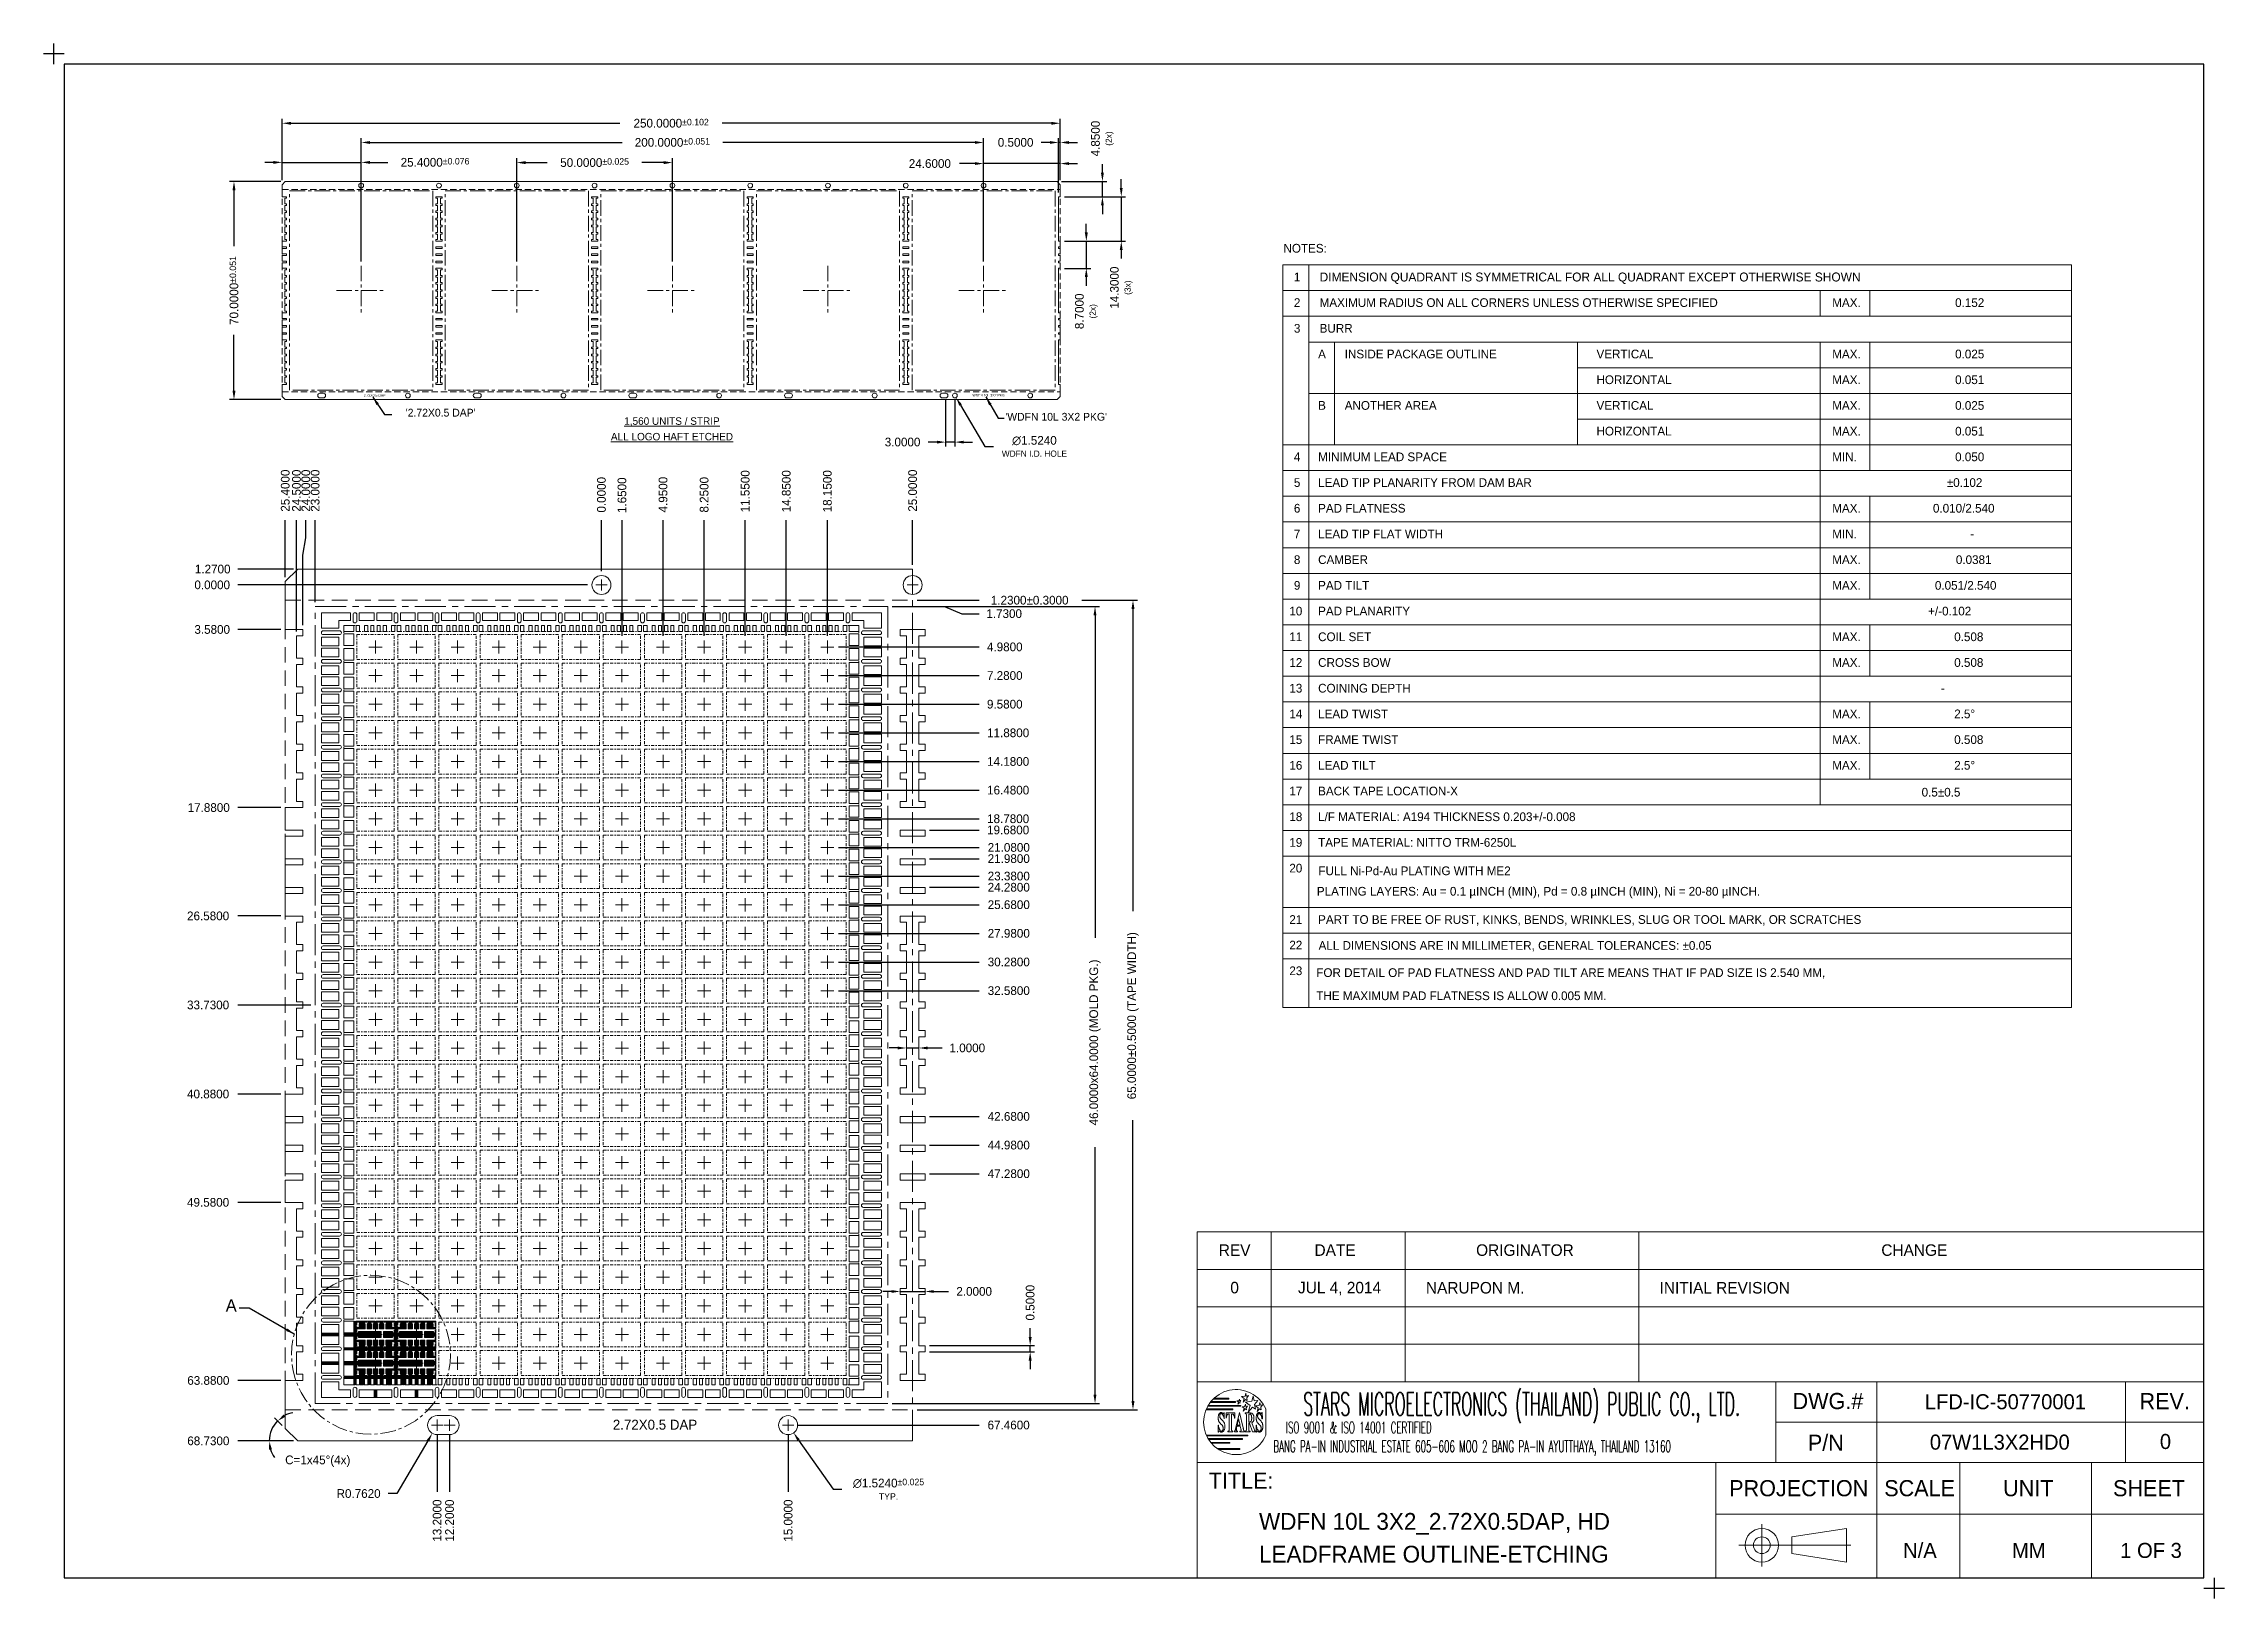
# Model space of a CAD drawing. Header units: inches. Extents: x 121 to 368, y 21 to 202.
# Drawn here: x 120.7 to 295.9, y 21.1 to 146 of the extents above; entities that cross this region are included whole.
import ezdxf
from ezdxf.enums import TextEntityAlignment as Align

# ---------------------------------------------------------------- set-up
doc = ezdxf.new("R2010")
doc.units = ezdxf.units.IN
doc.header["$MEASUREMENT"] = 0
doc.linetypes.add('CENTER', pattern=[2, 1.25, -0.25, 0.25, -0.25])
doc.linetypes.add('HIDDEN', pattern=[0.375, 0.25, -0.125])
for name, color, linetype, lineweight in [('Center', 1, 'Continuous', 5), ('Dim', 7, 'Continuous', 5), ('Dimple', 40, 'Continuous', 5), ('Full Metal', 5, 'Continuous', 5), ('Haft_etch', 4, 'Continuous', 5), ('Half Etch BT', 4, 'Continuous', 5), ('LF', 7, 'Continuous', 13), ('Mold', 5, 'Continuous', 15), ('PKG', 6, 'Continuous', 18), ('Tape', 2, 'Continuous', 15)]:
    doc.layers.add(name, color=color, linetype=linetype, lineweight=lineweight)
doc.styles.add('ROMANS', font='ROMANS.SHX', dxfattribs={"height": 2.5})
doc.styles.get("Standard").update_dxf_attribs({"font": 'swromns.ttf'})
doc.dimstyles.new('0.25x', dxfattribs={"dimtxt": 0.7, "dimasz": 0.7, "dimexe": 0.35, "dimexo": 0.35, "dimgap": 0.35, "dimtad": 0, "dimdec": 4, "dimlfac": 4, "dimzin": 0, "dimdsep": 46, "dimtxsty": 'Standard', "dimcen": 0, "dimadec": 0, "dimazin": 0, "dimtfac": 1, "dimtdec": 4, "dimtmove": 0, "dimatfit": 1, "dimfxl": 0, "dimtolj": 1, "dimtzin": 0, "dimarcsym": 0})
doc.dimstyles.new('0.25X_ISO', dxfattribs={"dimtxt": 0.7, "dimasz": 0.7, "dimexe": 0.35, "dimexo": 0.35, "dimgap": 0.35, "dimtad": 0, "dimtih": 1, "dimtoh": 1, "dimdec": 4, "dimlfac": 4, "dimzin": 0, "dimdsep": 46, "dimtxsty": 'Standard', "dimcen": 0, "dimadec": 0, "dimazin": 0, "dimtfac": 1, "dimtdec": 4, "dimtofl": 0, "dimtmove": 0, "dimatfit": 1, "dimfxl": 0, "dimtolj": 1, "dimtzin": 0, "dimarcsym": 0})
doc.dimstyles.new('ISO', dxfattribs={"dimtxt": 0.7, "dimasz": 0.7, "dimexe": 0.35, "dimexo": 0.35, "dimgap": 0.35, "dimtad": 0, "dimtih": 1, "dimtoh": 1, "dimdec": 4, "dimzin": 0, "dimdsep": 46, "dimtxsty": 'Standard', "dimcen": 0, "dimadec": 0, "dimazin": 0, "dimtfac": 1, "dimtdec": 4, "dimtofl": 0, "dimtmove": 0, "dimatfit": 1, "dimfxl": 0, "dimtolj": 1, "dimtzin": 0, "dimarcsym": 0})
doc.dimstyles.get("Standard").update_dxf_attribs({"dimtxt": 0.7, "dimasz": 0.7, "dimexe": 0.35, "dimexo": 0.35, "dimgap": 0.35, "dimtad": 0, "dimdec": 4, "dimzin": 0, "dimdsep": 46, "dimtxsty": 'Standard', "dimcen": 0, "dimadec": 0, "dimazin": 0, "dimtfac": 1, "dimtdec": 4, "dimtmove": 0, "dimatfit": 1, "dimfxl": 0, "dimtolj": 1, "dimtzin": 0, "dimarcsym": 0})

msp = doc.modelspace()

# ---------------------------------------------------------------- texts
at = {"lineweight": 18}
for s, p in [('PLATING LAYERS: Au = 0.1 µINCH (MIN), Pd = 0.8 µINCH (MIN), Ni = 20-80 µINCH.  ', (222.949228, 77.902311)), ('ALL DIMENSIONS ARE IN MILLIMETER, GENERAL TOLERANCES: ±0.05', (223.09015, 73.550242)), ('FOR DETAIL OF PAD FLATNESS AND PAD TILT ARE MEANS THAT IF PAD SIZE IS 2.540 MM, ', (222.906613, 71.369401)), ('THE MAXIMUM PAD FLATNESS IS ALLOW 0.005 MM.', (222.906613, 69.511744))]:
    msp.add_text(s, height=0.7, dxfattribs=at).set_placement(p, align=Align.MIDDLE_LEFT)
for s, height, p in [('REV', 0.9260205, (216.344286, 49.089726)), ('DATE', 0.9260205, (224.412546, 49.089726)), ('ORIGINATOR', 0.9260205, (239.665644, 49.089726)), ('CHANGE', 0.9260205, (270.944515, 49.089726)), ('0', 0.92602, (216.344286, 46.080159)), ('JUL 4, 2014', 0.9260205, (224.771862, 46.080159)), ('DWG.#', 1.2964287, (264.006725, 36.971697)), ('LFD-IC-50770001', 1.20943399, (278.262448, 36.914951)), ('P/N', 1.2964287, (263.838901, 33.623398)), ('0', 1.209434, (291.122328, 33.723009)), ('PROJECTION', 1.2964287, (261.659783, 29.973017)), ('SCALE', 1.2964287, (271.370162, 29.974637)), ('UNIT', 1.2964287, (280.100183, 29.97467)), ('SHEET', 1.2964287, (289.800388, 29.971902)), ('N/A', 1.209434, (271.398929, 24.976614)), ('MM', 1.209434, (280.145814, 24.976614)), ('1 OF 3', 1.209434, (289.962984, 24.976614))]:
    msp.add_text(s, height=height, dxfattribs=at).set_placement(p, align=Align.MIDDLE_CENTER)
for s, height, p in [('NARUPON M.', 0.9260205, (231.711421, 45.603537)), ('INITIAL REVISION', 0.9260205, (250.485554, 45.603537)), ('REV.', 1.2964287, (289.037318, 36.314422)), ('TITLE:', 1.2964287, (214.26163, 29.923377)), ('WDFN 10L 3X2_2.72X0.5DAP, HD', 1.35, (218.302699, 26.634543)), ('LEADFRAME OUTLINE-ETCHING', 1.35, (218.302699, 23.998476))]:
    msp.add_text(s, height=height, dxfattribs=at).set_placement(p)
at = {"lineweight": 18, "style": 'ROMANS'}
for s, height, width, p in [('STARS MICROELECTRONICS (THAILAND) PUBLIC CO., LTD.', 1.85204099, 0.5, (239.39962, 36.598479)), ('ISO 9001 & ISO 14001 CERTIFIED', 0.9260205, 0.55, (226.316813, 34.842694))]:
    msp.add_text(s, height=height, dxfattribs=dict(at, width=width)).set_placement(p, align=Align.MIDDLE)
at = {"lineweight": 18, "style": 'ROMANS', "width": 0.55}
msp.add_text('BANG PA-IN INDUSTRIAL ESTATE 605-606 MOO 2 BANG PA-IN AYUTTHAYA, THAILAND 13160', height=0.9260205, dxfattribs=at).set_placement((219.457209, 32.862989))
at = {"lineweight": 18}
for s, insert, char_height, attachment_point in [('NOTES:', (220.269481, 129.881784), 0.7, 1), ('1', (221.105079, 127.582728), 0.7, 1), ('{\\H1.024x;DIMENSION QUADRANT IS SYMMETRICAL FOR ALL QUADRANT EXCEPT OTHERWISE SHOWN}', (223.171463, 127.582728), 0.7, 1), ('2', (221.105079, 125.518681), 0.7, 1), ('MAXIMUM RADIUS ON ALL CORNERS UNLESS OTHERWISE SPECIFIED', (223.171463, 125.518681), 0.7, 1), ('MAX.', (264.351755, 125.517942), 0.7, 1), ('0.152', (274.223655, 125.517942), 0.7, 1), ('3', (221.105079, 123.454635), 0.7, 1), ('BURR', (223.171463, 123.454635), 0.7, 1), ('A', (223.051186, 121.390589), 0.7, 1), ('INSIDE PACKAGE OUTLINE', (225.188363, 121.390589), 0.7, 1), ('VERTICAL', (245.414581, 121.390589), 0.7, 1), ('MAX.', (264.351755, 121.389849), 0.7, 1), ('0.025', (274.223655, 121.389849), 0.7, 1), ('HORIZONTAL', (245.414581, 119.326542), 0.7, 1), ('MAX.', (264.351755, 119.325803), 0.7, 1), ('0.051', (274.223655, 119.325803), 0.7, 1), ('B', (223.051186, 117.262496), 0.7, 1), ('ANOTHER AREA', (225.188363, 117.262496), 0.7, 1), ('VERTICAL', (245.414581, 117.262496), 0.7, 1), ('MAX.', (264.351755, 117.261757), 0.7, 1), ('0.025', (274.223655, 117.261757), 0.7, 1), ('HORIZONTAL', (245.414581, 115.19845), 0.7, 1), ('MAX.', (264.351755, 115.19771), 0.7, 1), ('0.051', (274.223655, 115.19771), 0.7, 1), ('4', (221.105079, 113.134404), 0.7, 1), ('MINIMUM LEAD SPACE', (223.051186, 113.134404), 0.7, 1), ('MIN.', (264.351755, 113.133664), 0.7, 1), ('0.050', (274.223655, 113.133664), 0.7, 1), ('5', (221.105079, 111.070357), 0.7, 1), ('LEAD TIP PLANARITY FROM DAM BAR', (223.051186, 111.070357), 0.7, 1), ('±0.102', (273.556386, 111.069618), 0.7, 1), ('6', (221.105079, 109.006311), 0.7, 1), ('PAD FLATNESS', (223.051186, 109.006311), 0.7, 1), ('MAX.', (264.351755, 109.005571), 0.7, 1), ('0.010/2.540', (272.442505, 109.005571), 0.7, 1), ('7', (221.105079, 106.942265), 0.7, 1), ('LEAD TIP FLAT WIDTH', (223.051186, 106.942265), 0.7, 1), ('MIN.', (264.351755, 106.941525), 0.7, 1), ('-', (275.439582, 106.941525), 0.7, 1), ('8', (221.105079, 104.878218), 0.7, 1), ('CAMBER ', (223.051186, 104.878218), 0.7, 1), ('MAX.', (264.351755, 104.877479), 0.7, 1), ('0.0381', (274.285259, 104.877479), 0.7, 1), ('9', (221.105079, 102.814172), 0.7, 1), ('PAD TILT', (223.051186, 102.814172), 0.7, 1), ('MAX.', (264.351755, 102.813432), 0.7, 1), ('0.051/2.540', (272.599175, 102.813432), 0.7, 1), ('10', (220.740301, 100.750126), 0.7, 1), ('PAD PLANARITY ', (223.051186, 100.750126), 0.7, 1), ('+/-0.102', (272.057399, 100.749386), 0.7, 1), ('11', (220.740301, 98.686079), 0.7, 1), ('COIL SET', (223.051186, 98.686079), 0.7, 1), ('MAX.', (264.351755, 98.68534), 0.7, 1), ('0.508', (274.151756, 98.68534), 0.7, 1), ('12', (220.740301, 96.622019), 0.7, 1), ('CROSS BOW', (223.051186, 96.622033), 0.7, 1), ('MAX.', (264.351755, 96.621293), 0.7, 1), ('0.508', (274.151756, 96.621293), 0.7, 1), ('13', (220.740301, 94.557959), 0.7, 1), ('COINING DEPTH', (223.051186, 94.557973), 0.7, 1), ('-', (273.077103, 94.557233), 0.7, 1), ('14', (220.740301, 92.493913), 0.7, 1), ('LEAD TWIST', (223.051186, 92.493927), 0.7, 1), ('MAX.', (264.351755, 92.493187), 0.7, 1), ('2.5°', (274.151756, 92.493187), 0.7, 1), ('15', (220.740301, 90.429867), 0.7, 1), ('FRAME TWIST', (223.051186, 90.42988), 0.7, 1), ('MAX.', (264.351755, 90.429141), 0.7, 1), ('0.508', (274.151756, 90.429141), 0.7, 1), ('16', (220.740301, 88.36582), 0.7, 1), ('LEAD TILT', (223.051186, 88.365834), 0.7, 1), ('MAX.', (264.351755, 88.365094), 0.7, 1), ('2.5°', (274.151756, 88.365094), 0.7, 1), ('17', (220.740301, 86.301774), 0.7, 1), ('BACK TAPE LOCATION-X', (223.051186, 86.301788), 0.7, 1), ('0.5%%P0.5', (271.532883, 86.208497), 0.7, 1), ('18', (220.740301, 84.237728), 0.7, 1), ('L/F MATERIAL: A194 THICKNESS 0.203+/-0.008', (223.051186, 84.237741), 0.7, 1), ('19', (220.740301, 82.173681), 0.7, 1), ('TAPE MATERIAL: NITTO TRM-6250L', (223.051186, 82.173695), 0.7, 1), ('20', (220.740301, 80.109635), 0.7, 1), ('FULL Ni-Pd-Au PLATING WITH ME2', (223.074185, 79.894704), 0.7, 1), ('21', (220.740301, 75.981556), 0.7, 1), ('PART TO BE FREE OF RUST, KINKS, BENDS, WRINKLES, SLUG OR TOOL MARK, OR SCRATCHES', (223.051186, 75.981556), 0.7, 1), ('22', (220.740301, 73.931553), 0.7, 1), ('23', (220.740301, 71.867534), 0.7, 1), ('07W1L3X2HD0', (277.81201, 33.663342), 1.20943399, 5)]:
    msp.add_mtext(s, dxfattribs=dict(at, insert=insert, char_height=char_height, attachment_point=attachment_point))
at = {"lineweight": 18, "insert": (171.144256, 115.027181), "char_height": 0.6, "attachment_point": 5, "line_spacing_factor": 1.25}
msp.add_mtext('{\\L1,560 UNITS / STRIP\\PALL LOGO HAFT ETCHED}', dxfattribs=at)
at = {"layer": 'Dim'}
for s, insert, char_height, attachment_point in [("'2.72X0.5 DAP'", (155.370496, 116.64377), 0.62500055, 3), ("'WDFN 10L 3X2 PKG'", (197.923357, 116.313451), 0.62500055, 1), ('\\A1;A', (136.184591, 44.137581), 1, 9)]:
    msp.add_mtext(s, dxfattribs=dict(at, insert=insert, char_height=char_height, attachment_point=attachment_point))
at = {"layer": 'Haft_etch', "attachment_point": 5}
for s, insert, char_height in [('2.72X0.5 DAP', (147.253946, 117.711686), 0.20000018), ('WDFN 10L 3X2 PKG', (196.576979, 117.728596), 0.20000018), ('2.72X0.5 DAP', (169.783186, 35.064694), 0.8000007)]:
    msp.add_mtext(s, dxfattribs=dict(at, insert=insert, char_height=char_height))

# ---------------------------------------------------------------- blocks, each defined once
blk = doc.blocks.new('*D1')
at = {"layer": 'Defpoints', "color": 0}
for p in [(188.48, 100.77), (188.48, 36.77), (205.13, 36.77)]:
    blk.add_point(p, dxfattribs=at)
at = {"layer": 'Dim', "color": 0, "lineweight": -2}
for p, q in [((188.83, 100.77), (205.48, 100.77)), ((205.13, 100.07), (205.13, 74.17)), ((205.13, 37.47), (205.13, 57.35)), ((188.83, 36.77), (205.48, 36.77))]:
    blk.add_line(p, q, dxfattribs=at)
at = {"layer": 'Dim', "color": 0}
for points in [[(205.01, 100.07), (205.24, 100.07), (205.13, 100.77)], [(205.01, 37.47), (205.24, 37.47), (205.13, 36.77)]]:
    blk.add_solid(points, dxfattribs=at)
at = {"layer": 'Dim', "color": 0, "insert": (205.13, 65.76), "char_height": 0.7, "attachment_point": 5, "rotation": 90}
blk.add_mtext('\\A1;46.0000x64.0000 (MOLD PKG.)', dxfattribs=at)
blk = doc.blocks.new('*D2')
at = {"layer": 'Defpoints', "color": 0}
for p in [(203.71, 101.27), (190.48, 36.27), (208.18, 36.27)]:
    blk.add_point(p, dxfattribs=at)
at = {"layer": 'Dim', "color": 0, "lineweight": -2}
for p, q in [((204.06, 101.27), (208.53, 101.27)), ((208.18, 100.57), (208.18, 76.31)), ((208.18, 36.97), (208.18, 59.52)), ((190.83, 36.27), (208.53, 36.27))]:
    blk.add_line(p, q, dxfattribs=at)
at = {"layer": 'Dim', "color": 0}
for points in [[(208.06, 100.57), (208.3, 100.57), (208.18, 101.27)], [(208.06, 36.97), (208.3, 36.97), (208.18, 36.27)]]:
    blk.add_solid(points, dxfattribs=at)
at = {"layer": 'Dim', "color": 0, "insert": (208.18, 67.91), "char_height": 0.7, "attachment_point": 5, "rotation": 90}
blk.add_mtext('\\A1;65.0000±0.5000 (TAPE WIDTH)', dxfattribs=at)
blk = doc.blocks.new('*D3')
at = {"layer": 'Defpoints', "color": 0}
for p in [(191.48, 41.42), (191.48, 40.92), (199.92, 41.42)]:
    blk.add_point(p, dxfattribs=at)
at = {"layer": 'Dim', "color": 0, "lineweight": -2}
for p, q in [((199.92, 42.12), (199.92, 42.82)), ((191.83, 41.42), (200.27, 41.42)), ((191.83, 40.92), (200.27, 40.92)), ((199.92, 40.92), (199.92, 41.42)), ((199.92, 40.22), (199.92, 39.52))]:
    blk.add_line(p, q, dxfattribs=at)
at = {"layer": 'Dim', "color": 0}
for points in [[(199.8, 42.12), (200.04, 42.12), (199.92, 41.42)], [(199.8, 40.22), (200.04, 40.22), (199.92, 40.92)]]:
    blk.add_solid(points, dxfattribs=at)
at = {"layer": 'Dim', "color": 0, "insert": (199.92, 44.87), "char_height": 0.7, "attachment_point": 5, "rotation": 90}
blk.add_mtext('\\A1;0.5000', dxfattribs=at)
blk = doc.blocks.new('*D4')
at = {"layer": 'Defpoints', "color": 0}
for p in [(189.48, 45.77), (191.48, 45.77), (191.48, 45.77)]:
    blk.add_point(p, dxfattribs=at)
at = {"layer": 'Dim', "color": 0, "lineweight": -2}
for p, q in [((188.78, 45.77), (188.08, 45.77)), ((189.48, 45.77), (191.48, 45.77)), ((192.18, 45.77), (193.37, 45.77))]:
    blk.add_line(p, q, dxfattribs=at)
at = {"layer": 'Dim', "color": 0}
for points in [[(188.78, 45.88), (188.78, 45.65), (189.48, 45.77)], [(192.18, 45.88), (192.18, 45.65), (191.48, 45.77)]]:
    blk.add_solid(points, dxfattribs=at)
at = {"layer": 'Dim', "color": 0, "insert": (195.42, 45.77), "char_height": 0.7, "attachment_point": 5}
blk.add_mtext('\\A1;2.0000', dxfattribs=at)
blk = doc.blocks.new('*D5')
at = {"layer": 'Defpoints', "color": 0}
for p in [(140.08, 134.89), (135.96, 117.39), (140.08, 117.39)]:
    blk.add_point(p, dxfattribs=at)
at = {"layer": 'Dim', "color": 0, "lineweight": -2}
for p, q in [((139.73, 134.89), (135.61, 134.89)), ((135.96, 134.19), (135.96, 129.71)), ((135.96, 118.09), (135.96, 122.57)), ((139.73, 117.39), (135.61, 117.39))]:
    blk.add_line(p, q, dxfattribs=at)
at = {"layer": 'Dim', "color": 0}
for points in [[(135.84, 134.19), (136.08, 134.19), (135.96, 134.89)], [(135.84, 118.09), (136.08, 118.09), (135.96, 117.39)]]:
    blk.add_solid(points, dxfattribs=at)
at = {"layer": 'Dim', "color": 0, "insert": (135.96, 126.14), "char_height": 0.7, "attachment_point": 5, "rotation": 90}
blk.add_mtext('\\A2;70.0000{\\H0.525000;±0.051}', dxfattribs=at)
blk = doc.blocks.new('*D6')
at = {"layer": 'Defpoints', "color": 0}
for p in [(146.18, 136.43), (139.83, 134.64), (146.18, 134.57)]:
    blk.add_point(p, dxfattribs=at)
at = {"layer": 'Dim', "color": 0, "lineweight": -2}
for p, q in [((139.83, 134.99), (139.83, 136.78)), ((146.18, 134.92), (146.18, 136.78)), ((139.13, 136.43), (138.43, 136.43)), ((139.83, 136.43), (146.18, 136.43)), ((146.88, 136.43), (148.32, 136.43))]:
    blk.add_line(p, q, dxfattribs=at)
at = {"layer": 'Dim', "color": 0}
for points in [[(139.13, 136.54), (139.13, 136.31), (139.83, 136.43)], [(146.88, 136.54), (146.88, 136.31), (146.18, 136.43)]]:
    blk.add_solid(points, dxfattribs=at)
at = {"layer": 'Dim', "color": 0, "insert": (152.11, 136.43), "char_height": 0.7, "attachment_point": 5}
blk.add_mtext('\\A2;25.4000{\\H0.525000;±0.076}', dxfattribs=at)
blk = doc.blocks.new('*D7')
at = {"layer": 'Defpoints', "color": 0}
for p in [(196.18, 138.03), (146.18, 128.13), (196.18, 128.13)]:
    blk.add_point(p, dxfattribs=at)
at = {"layer": 'Dim', "color": 0, "lineweight": -2}
for p, q in [((146.18, 128.48), (146.18, 138.38)), ((146.88, 138.03), (167.13, 138.03)), ((195.48, 138.03), (175.22, 138.03)), ((196.18, 128.48), (196.18, 138.38))]:
    blk.add_line(p, q, dxfattribs=at)
at = {"layer": 'Dim', "color": 0}
for points in [[(146.88, 138.14), (146.88, 137.91), (146.18, 138.03)], [(195.48, 138.14), (195.48, 137.91), (196.18, 138.03)]]:
    blk.add_solid(points, dxfattribs=at)
at = {"layer": 'Dim', "color": 0, "insert": (171.18, 138.03), "char_height": 0.7, "attachment_point": 5}
blk.add_mtext('\\A2;200.0000{\\H0.525000;±0.051}', dxfattribs=at)
blk = doc.blocks.new('*D8')
at = {"layer": 'Defpoints', "color": 0}
for p in [(171.18, 136.41), (158.68, 128.13), (171.18, 128.13)]:
    blk.add_point(p, dxfattribs=at)
at = {"layer": 'Dim', "color": 0, "lineweight": -2}
for p, q in [((158.68, 128.48), (158.68, 136.76)), ((171.18, 128.48), (171.18, 136.76)), ((159.38, 136.41), (161.13, 136.41)), ((170.48, 136.41), (168.72, 136.41))]:
    blk.add_line(p, q, dxfattribs=at)
at = {"layer": 'Dim', "color": 0}
for points in [[(159.38, 136.53), (159.38, 136.29), (158.68, 136.41)], [(170.48, 136.53), (170.48, 136.29), (171.18, 136.41)]]:
    blk.add_solid(points, dxfattribs=at)
at = {"layer": 'Dim', "color": 0, "insert": (164.93, 136.41), "char_height": 0.7, "attachment_point": 5}
blk.add_mtext('\\A2;50.0000{\\H0.525000;±0.025}', dxfattribs=at)
blk = doc.blocks.new('*D9')
at = {"layer": 'Defpoints', "color": 0}
for p in [(202.33, 139.57), (139.83, 134.64), (202.33, 134.64)]:
    blk.add_point(p, dxfattribs=at)
at = {"layer": 'Dim', "color": 0, "lineweight": -2}
for p, q in [((139.83, 134.99), (139.83, 139.92)), ((140.53, 139.57), (166.96, 139.57)), ((201.63, 139.57), (175.19, 139.57)), ((202.33, 134.99), (202.33, 139.92))]:
    blk.add_line(p, q, dxfattribs=at)
at = {"layer": 'Dim', "color": 0}
for points in [[(140.53, 139.68), (140.53, 139.45), (139.83, 139.57)], [(201.63, 139.68), (201.63, 139.45), (202.33, 139.57)]]:
    blk.add_solid(points, dxfattribs=at)
at = {"layer": 'Dim', "color": 0, "insert": (171.08, 139.57), "char_height": 0.7, "attachment_point": 5}
blk.add_mtext('\\A2;250.0000{\\H0.525000;±0.102}', dxfattribs=at)
blk = doc.blocks.new('*D10')
at = {"layer": 'Defpoints', "color": 0}
for p in [(202.33, 136.33), (202.33, 134.64), (196.18, 128.13)]:
    blk.add_point(p, dxfattribs=at)
at = {"layer": 'Dim', "color": 0, "lineweight": -2}
for p, q in [((196.18, 128.48), (196.18, 136.68)), ((202.33, 134.99), (202.33, 136.68)), ((195.48, 136.33), (194.24, 136.33)), ((202.33, 136.33), (196.18, 136.33)), ((203.03, 136.33), (203.73, 136.33))]:
    blk.add_line(p, q, dxfattribs=at)
at = {"layer": 'Dim', "color": 0}
for points in [[(195.48, 136.45), (195.48, 136.22), (196.18, 136.33)], [(203.03, 136.45), (203.03, 136.22), (202.33, 136.33)]]:
    blk.add_solid(points, dxfattribs=at)
at = {"layer": 'Dim', "color": 0, "insert": (191.86, 136.33), "char_height": 0.7, "attachment_point": 5}
blk.add_mtext('\\A1;24.6000', dxfattribs=at)
blk = doc.blocks.new('*D11')
at = {"layer": 'Defpoints', "color": 0}
for p in [(189.98, 65.32), (190.98, 65.32), (190.98, 65.32)]:
    blk.add_point(p, dxfattribs=at)
at = {"layer": 'Dim', "color": 0, "lineweight": -2}
for p, q in [((189.28, 65.32), (188.58, 65.32)), ((189.98, 65.32), (190.98, 65.32)), ((191.68, 65.32), (192.86, 65.32))]:
    blk.add_line(p, q, dxfattribs=at)
at = {"layer": 'Dim', "color": 0}
for points in [[(189.28, 65.43), (189.28, 65.2), (189.98, 65.32)], [(191.68, 65.43), (191.68, 65.2), (190.98, 65.32)]]:
    blk.add_solid(points, dxfattribs=at)
at = {"layer": 'Dim', "color": 0, "insert": (194.87, 65.32), "char_height": 0.7, "attachment_point": 5}
blk.add_mtext('\\A1;1.0000', dxfattribs=at)
blk = doc.blocks.new('*D27')
at = {"layer": 'Defpoints', "color": 0}
for p in [(136.26, 102.5), (164.72, 102.5), (165.48, 102.5)]:
    blk.add_point(p, dxfattribs=at)
at = {"layer": 'Dim', "color": 0, "lineweight": -2}
blk.add_line((164.37, 102.5), (136.26, 102.5), dxfattribs=at)
at = {"layer": 'Dim', "color": 0, "insert": (134.21, 102.5), "char_height": 0.7, "attachment_point": 5}
blk.add_mtext('\\A1;0.0000', dxfattribs=at)
blk = doc.blocks.new('*D28')
at = {"layer": 'Defpoints', "color": 0}
for p in [(136.26, 103.77), (141.08, 103.77), (165.48, 102.5)]:
    blk.add_point(p, dxfattribs=at)
at = {"layer": 'Dim', "color": 0, "lineweight": -2}
blk.add_line((140.73, 103.77), (136.26, 103.77), dxfattribs=at)
at = {"layer": 'Dim', "color": 0, "insert": (134.25, 103.77), "char_height": 0.7, "attachment_point": 5}
blk.add_mtext('\\A1;1.2700', dxfattribs=at)
blk = doc.blocks.new('*D12')
at = {"layer": 'Defpoints', "color": 0}
for p in [(140.98, 107.69), (165.48, 102.5), (140.98, 98.42)]:
    blk.add_point(p, dxfattribs=at)
at = {"layer": 'Dim', "color": 0, "lineweight": -2}
blk.add_line((140.98, 98.77), (140.98, 107.69), dxfattribs=at)
at = {"layer": 'Dim', "color": 0, "insert": (140.98, 110.07), "char_height": 0.7, "attachment_point": 5, "rotation": 90}
blk.add_mtext('\\A1;24.5000', dxfattribs=at)
blk = doc.blocks.new('*D13')
at = {"layer": 'Defpoints', "color": 0}
for p in [(141.73, 107.69), (165.48, 102.5), (141.48, 98.92)]:
    blk.add_point(p, dxfattribs=at)
at = {"layer": 'Dim', "color": 0, "lineweight": -2}
for p, q in [((141.73, 106.29), (141.73, 107.69)), ((141.48, 104.89), (141.73, 106.29)), ((141.48, 99.27), (141.48, 104.89))]:
    blk.add_line(p, q, dxfattribs=at)
at = {"layer": 'Dim', "color": 0, "insert": (141.73, 110.07), "char_height": 0.7, "attachment_point": 5, "rotation": 90}
blk.add_mtext('\\A1;24.0000', dxfattribs=at)
blk = doc.blocks.new('*D29')
at = {"layer": 'Defpoints', "color": 0}
for p in [(140.08, 107.69), (140.08, 102.77), (165.48, 102.5)]:
    blk.add_point(p, dxfattribs=at)
at = {"layer": 'Dim', "color": 0, "lineweight": -2}
blk.add_line((140.08, 103.12), (140.08, 107.69), dxfattribs=at)
at = {"layer": 'Dim', "color": 0, "insert": (140.08, 110.07), "char_height": 0.7, "attachment_point": 5, "rotation": 90}
blk.add_mtext('\\A1;25.4000', dxfattribs=at)
blk = doc.blocks.new('*D30')
at = {"layer": 'Defpoints', "color": 0}
for p in [(165.48, 107.69), (165.48, 103.26), (165.48, 102.95)]:
    blk.add_point(p, dxfattribs=at)
at = {"layer": 'Dim', "color": 0, "lineweight": -2}
blk.add_line((165.48, 103.61), (165.48, 107.69), dxfattribs=at)
at = {"layer": 'Dim', "color": 0, "insert": (165.48, 109.74), "char_height": 0.7, "attachment_point": 5, "rotation": 90}
blk.add_mtext('\\A1;0.0000', dxfattribs=at)
blk = doc.blocks.new('*D31')
at = {"layer": 'Defpoints', "color": 0}
for p in [(190.48, 107.69), (190.48, 103.77), (165.48, 102.5)]:
    blk.add_point(p, dxfattribs=at)
at = {"layer": 'Dim', "color": 0, "lineweight": -2}
blk.add_line((190.48, 104.12), (190.48, 107.69), dxfattribs=at)
at = {"layer": 'Dim', "color": 0, "insert": (190.48, 110.07), "char_height": 0.7, "attachment_point": 5, "rotation": 90}
blk.add_mtext('\\A1;25.0000', dxfattribs=at)
blk = doc.blocks.new('*D32')
at = {"layer": 'Defpoints', "color": 0}
for p in [(165.48, 102.5), (136.26, 33.77), (141.08, 33.77)]:
    blk.add_point(p, dxfattribs=at)
at = {"layer": 'Dim', "color": 0, "lineweight": -2}
blk.add_line((140.73, 33.77), (136.26, 33.77), dxfattribs=at)
at = {"layer": 'Dim', "color": 0, "insert": (133.9, 33.77), "char_height": 0.7, "attachment_point": 5}
blk.add_mtext('\\A1;68.7300', dxfattribs=at)
blk = doc.blocks.new('*D33')
at = {"layer": 'Defpoints', "color": 0}
for p in [(165.48, 102.5), (180.48, 34.58), (180.48, 29.69)]:
    blk.add_point(p, dxfattribs=at)
at = {"layer": 'Dim', "color": 0, "lineweight": -2}
blk.add_line((180.48, 34.23), (180.48, 29.69), dxfattribs=at)
at = {"layer": 'Dim', "color": 0, "insert": (180.48, 27.37), "char_height": 0.7, "attachment_point": 5, "rotation": 90}
blk.add_mtext('\\A1;15.0000', dxfattribs=at)
blk = doc.blocks.new('*D34')
at = {"layer": 'Defpoints', "color": 0}
for p in [(165.48, 102.5), (152.28, 34.58), (152.28, 29.69)]:
    blk.add_point(p, dxfattribs=at)
at = {"layer": 'Dim', "color": 0, "lineweight": -2}
blk.add_line((152.28, 34.23), (152.28, 29.69), dxfattribs=at)
at = {"layer": 'Dim', "color": 0, "insert": (152.28, 27.37), "char_height": 0.7, "attachment_point": 5, "rotation": 90}
blk.add_mtext('\\A1;13.2000', dxfattribs=at)
blk = doc.blocks.new('*D35')
at = {"layer": 'Defpoints', "color": 0}
for p in [(165.48, 102.5), (153.28, 34.58), (153.28, 29.69)]:
    blk.add_point(p, dxfattribs=at)
at = {"layer": 'Dim', "color": 0, "lineweight": -2}
blk.add_line((153.28, 34.23), (153.28, 29.69), dxfattribs=at)
at = {"layer": 'Dim', "color": 0, "insert": (153.28, 27.37), "char_height": 0.7, "attachment_point": 5, "rotation": 90}
blk.add_mtext('\\A1;12.2000', dxfattribs=at)
blk = doc.blocks.new('*D36')
at = {"layer": 'Defpoints', "color": 0}
for p in [(180.04, 35.66), (180.92, 34.41)]:
    blk.add_point(p, dxfattribs=at)
at = {"layer": 'Dim', "color": 0, "lineweight": -2}
for p, q in [((181.32, 33.84), (184.09, 29.89)), ((184.09, 29.89), (184.79, 29.89))]:
    blk.add_line(p, q, dxfattribs=at)
at = {"layer": 'Dim', "color": 0}
blk.add_solid([(181.41, 33.91), (181.22, 33.77), (180.92, 34.41)], dxfattribs=at)
at = {"layer": 'Dim', "color": 0, "insert": (188.54, 29.89), "char_height": 0.7, "attachment_point": 5}
blk.add_mtext('\\A2;∅1.5240{\\H0.525000;±0.025}{\\H0.75x;\\PTYP.}', dxfattribs=at)
blk = doc.blocks.new('*D37')
at = {"layer": 'Defpoints', "color": 0}
for p in [(165.48, 102.5), (180.93, 35.04), (195.83, 35.04)]:
    blk.add_point(p, dxfattribs=at)
at = {"layer": 'Dim', "color": 0, "lineweight": -2}
blk.add_line((181.28, 35.04), (195.83, 35.04), dxfattribs=at)
at = {"layer": 'Dim', "color": 0, "insert": (198.19, 35.04), "char_height": 0.7, "attachment_point": 5}
blk.add_mtext('\\A1;67.4600', dxfattribs=at)
blk = doc.blocks.new('*D38')
at = {"layer": 'Defpoints', "color": 0}
for p in [(139.1, 34.91), (140.08, 34.77), (141.08, 33.77), (141.08, 33.77), (190.48, 33.77)]:
    blk.add_point(p, dxfattribs=at)
at = {"layer": 'Dim', "color": 0, "lineweight": -2}
for p, q in [((139.83, 35.01), (139.21, 35.63)), ((140.73, 33.77), (138.44, 33.77))]:
    blk.add_line(p, q, dxfattribs=at)
for start, end in [(135, 180), (99.79, 117.395), (197.605, 215.21)]:
    blk.add_arc((141.08, 33.77), 2.29, start, end, dxfattribs=at)
at = {"layer": 'Dim', "color": 0}
for points in [[(140.09, 35.7), (139.96, 35.89), (139.46, 35.38)], [(138.78, 33.06), (139.01, 33.09), (138.79, 33.77)]]:
    blk.add_solid(points, dxfattribs=at)
at = {"layer": 'Dim', "color": 0, "insert": (142.69, 32.14), "char_height": 0.7, "attachment_point": 5}
blk.add_mtext('\\A1;C=1x45°(4x)', dxfattribs=at)
blk = doc.blocks.new('*D14')
at = {"layer": 'Defpoints', "color": 0}
for p in [(165.48, 102.5), (188.48, 100.77), (195.83, 100.19)]:
    blk.add_point(p, dxfattribs=at)
at = {"layer": 'Dim', "color": 0, "lineweight": -2}
for p, q in [((188.83, 100.77), (193.03, 100.77)), ((193.03, 100.77), (194.43, 100.19)), ((194.43, 100.19), (195.83, 100.19))]:
    blk.add_line(p, q, dxfattribs=at)
at = {"layer": 'Dim', "color": 0, "insert": (197.83, 100.19), "char_height": 0.7, "attachment_point": 5}
blk.add_mtext('\\A1;1.7300', dxfattribs=at)
blk = doc.blocks.new('*D39')
at = {"layer": 'Defpoints', "color": 0}
for p in [(165.48, 102.5), (190.48, 101.27), (195.83, 101.27)]:
    blk.add_point(p, dxfattribs=at)
at = {"layer": 'Dim', "color": 0, "lineweight": -2}
blk.add_line((190.83, 101.27), (195.83, 101.27), dxfattribs=at)
at = {"layer": 'Dim', "color": 0, "insert": (199.88, 101.27), "char_height": 0.7, "attachment_point": 5}
blk.add_mtext('\\A1;1.2300±0.3000', dxfattribs=at)
blk = doc.blocks.new('*D15')
at = {"layer": 'Defpoints', "color": 0}
for p in [(142.48, 107.69), (165.48, 102.5), (142.48, 100.77)]:
    blk.add_point(p, dxfattribs=at)
at = {"layer": 'Dim', "color": 0, "lineweight": -2}
blk.add_line((142.48, 101.12), (142.48, 107.69), dxfattribs=at)
at = {"layer": 'Dim', "color": 0, "insert": (142.48, 110.07), "char_height": 0.7, "attachment_point": 5, "rotation": 90}
blk.add_mtext('\\A1;23.0000', dxfattribs=at)
blk = doc.blocks.new('*D40')
at = {"layer": 'Defpoints', "color": 0}
for p in [(151.89, 34.38), (152.28, 35.04)]:
    blk.add_point(p, dxfattribs=at)
at = {"layer": 'Dim', "color": 0, "lineweight": -2}
for p, q in [((151.54, 33.78), (149.04, 29.54)), ((149.04, 29.54), (148.34, 29.54))]:
    blk.add_line(p, q, dxfattribs=at)
at = {"layer": 'Dim', "color": 0}
blk.add_solid([(151.44, 33.83), (151.64, 33.72), (151.89, 34.38)], dxfattribs=at)
at = {"layer": 'Dim', "color": 0, "insert": (145.97, 29.54), "char_height": 0.7, "attachment_point": 5}
blk.add_mtext('\\A1;R0.7620', dxfattribs=at)
blk = doc.blocks.new('*D41')
at = {"layer": 'Defpoints', "color": 0}
for p in [(193.13, 117.7), (193.88, 117.7), (193.13, 113.97)]:
    blk.add_point(p, dxfattribs=at)
at = {"layer": 'Dim', "color": 0, "lineweight": -2}
for p, q in [((193.13, 117.35), (193.13, 113.62)), ((193.88, 117.35), (193.88, 113.62)), ((192.43, 113.97), (191.73, 113.97)), ((193.88, 113.97), (193.13, 113.97)), ((194.58, 113.97), (195.28, 113.97))]:
    blk.add_line(p, q, dxfattribs=at)
at = {"layer": 'Dim', "color": 0}
for points in [[(192.43, 114.08), (192.43, 113.85), (193.13, 113.97)], [(194.58, 114.08), (194.58, 113.85), (193.88, 113.97)]]:
    blk.add_solid(points, dxfattribs=at)
at = {"layer": 'Dim', "color": 0, "insert": (189.67, 113.97), "char_height": 0.7, "attachment_point": 5}
blk.add_mtext('\\A1;3.0000', dxfattribs=at)
blk = doc.blocks.new('*D45')
at = {"layer": 'Defpoints', "color": 0}
for p in [(165.48, 102.5), (136.26, 68.77), (142.48, 68.77)]:
    blk.add_point(p, dxfattribs=at)
at = {"layer": 'Dim', "color": 0, "lineweight": -2}
blk.add_line((142.13, 68.77), (136.26, 68.77), dxfattribs=at)
at = {"layer": 'Dim', "color": 0, "insert": (133.88, 68.77), "char_height": 0.7, "attachment_point": 5}
blk.add_mtext('\\A1;33.7300', dxfattribs=at)
blk = doc.blocks.new('*D48')
at = {"layer": 'Defpoints', "color": 0}
for p in [(202.08, 134.89), (202.33, 133.67), (205.72, 133.67)]:
    blk.add_point(p, dxfattribs=at)
at = {"layer": 'Dim', "color": 0, "lineweight": -2}
for p, q in [((205.72, 135.59), (205.72, 136.29)), ((202.43, 134.89), (206.07, 134.89)), ((202.68, 133.67), (206.07, 133.67)), ((205.72, 133.67), (205.72, 134.89)), ((205.72, 132.97), (205.72, 132.27))]:
    blk.add_line(p, q, dxfattribs=at)
at = {"layer": 'Dim', "color": 0}
for points in [[(205.61, 135.59), (205.84, 135.59), (205.72, 134.89)], [(205.61, 132.97), (205.84, 132.97), (205.72, 133.67)]]:
    blk.add_solid(points, dxfattribs=at)
at = {"layer": 'Dim', "color": 0, "insert": (205.72, 138.34), "char_height": 0.7, "attachment_point": 5, "rotation": 90}
blk.add_mtext('\\A1;4.8500\\P{\\H0.71429x;(2x)}', dxfattribs=at)
blk = doc.blocks.new('*D49')
at = {"layer": 'Defpoints', "color": 0}
for p in [(202.2, 138.03), (202.2, 133.67), (202.33, 134.64)]:
    blk.add_point(p, dxfattribs=at)
at = {"layer": 'Dim', "color": 0, "lineweight": -2}
for p, q in [((201.5, 138.03), (200.8, 138.03)), ((202.2, 134.02), (202.2, 138.38)), ((202.33, 138.03), (202.2, 138.03)), ((202.33, 134.99), (202.33, 138.38)), ((203.03, 138.03), (203.73, 138.03))]:
    blk.add_line(p, q, dxfattribs=at)
at = {"layer": 'Dim', "color": 0}
for points in [[(201.5, 138.14), (201.5, 137.91), (202.2, 138.03)], [(203.03, 138.14), (203.03, 137.91), (202.33, 138.03)]]:
    blk.add_solid(points, dxfattribs=at)
at = {"layer": 'Dim', "color": 0, "insert": (198.75, 138.03), "char_height": 0.7, "attachment_point": 5}
blk.add_mtext('\\A1;0.5000', dxfattribs=at)
blk = doc.blocks.new('*D50')
at = {"layer": 'Defpoints', "color": 0}
for p in [(202.33, 133.67), (202.33, 130.1), (207.24, 130.1)]:
    blk.add_point(p, dxfattribs=at)
at = {"layer": 'Dim', "color": 0, "lineweight": -2}
for p, q in [((207.24, 134.37), (207.24, 135.07)), ((202.68, 133.67), (207.59, 133.67)), ((207.24, 133.67), (207.24, 130.1)), ((202.68, 130.1), (207.59, 130.1)), ((207.24, 129.4), (207.24, 128.7))]:
    blk.add_line(p, q, dxfattribs=at)
at = {"layer": 'Dim', "color": 0}
for points in [[(207.12, 134.37), (207.35, 134.37), (207.24, 133.67)], [(207.12, 129.4), (207.35, 129.4), (207.24, 130.1)]]:
    blk.add_solid(points, dxfattribs=at)
at = {"layer": 'Dim', "color": 0, "insert": (207.24, 126.37), "char_height": 0.7, "attachment_point": 5, "rotation": 90}
blk.add_mtext('\\A1;14.3000\\P{\\H0.71429x;(3x)}', dxfattribs=at)
blk = doc.blocks.new('*D51')
at = {"layer": 'Defpoints', "color": 0}
for p in [(202.33, 130.1), (202.33, 127.92), (204.43, 127.92)]:
    blk.add_point(p, dxfattribs=at)
at = {"layer": 'Dim', "color": 0, "lineweight": -2}
for p, q in [((204.43, 130.8), (204.43, 131.5)), ((202.68, 130.1), (204.78, 130.1)), ((204.43, 130.1), (204.43, 127.92)), ((202.68, 127.92), (204.78, 127.92)), ((204.43, 127.22), (204.43, 126.52))]:
    blk.add_line(p, q, dxfattribs=at)
at = {"layer": 'Dim', "color": 0}
for points in [[(204.31, 130.8), (204.55, 130.8), (204.43, 130.1)], [(204.31, 127.22), (204.55, 127.22), (204.43, 127.92)]]:
    blk.add_solid(points, dxfattribs=at)
at = {"layer": 'Dim', "color": 0, "insert": (204.43, 124.47), "char_height": 0.7, "attachment_point": 5, "rotation": 90}
blk.add_mtext('\\A1;8.7000\\P{\\H0.71429x;(2x)}', dxfattribs=at)
blk = doc.blocks.new('*U73')
at = {"layer": 'PKG', "linetype": 'CENTER', "ltscale": 0.2}
blk.add_lwpolyline([(-1.5, -1), (1.5, -1), (1.5, 1), (-1.5, 1)], close=True, dxfattribs=at)
blk = doc.blocks.new('*U74')
at = {"layer": 'PKG', "color": 0, "linetype": 'ByBlock', "lineweight": -2}
for p in [(0, 57.5), (3.3, 57.5), (6.6, 57.5), (9.9, 57.5), (13.2, 57.5), (16.5, 57.5), (19.8, 57.5), (23.1, 57.5), (26.4, 57.5), (29.7, 57.5), (33, 57.5), (36.3, 57.5), (0, 55.2), (3.3, 55.2), (6.6, 55.2), (9.9, 55.2), (13.2, 55.2), (16.5, 55.2), (19.8, 55.2), (23.1, 55.2), (26.4, 55.2), (29.7, 55.2), (33, 55.2), (36.3, 55.2), (0, 52.9), (3.3, 52.9), (6.6, 52.9), (9.9, 52.9), (13.2, 52.9), (16.5, 52.9), (19.8, 52.9), (23.1, 52.9), (26.4, 52.9), (29.7, 52.9), (33, 52.9), (36.3, 52.9), (0, 50.6), (3.3, 50.6), (6.6, 50.6), (9.9, 50.6), (13.2, 50.6), (16.5, 50.6), (19.8, 50.6), (23.1, 50.6), (26.4, 50.6), (29.7, 50.6), (33, 50.6), (36.3, 50.6), (0, 48.3), (3.3, 48.3), (6.6, 48.3), (9.9, 48.3), (13.2, 48.3), (16.5, 48.3), (19.8, 48.3), (23.1, 48.3), (26.4, 48.3), (29.7, 48.3), (33, 48.3), (36.3, 48.3), (0, 46), (3.3, 46), (6.6, 46), (9.9, 46), (13.2, 46), (16.5, 46), (19.8, 46), (23.1, 46), (26.4, 46), (29.7, 46), (33, 46), (36.3, 46), (0, 43.7), (3.3, 43.7), (6.6, 43.7), (9.9, 43.7), (13.2, 43.7), (16.5, 43.7), (19.8, 43.7), (23.1, 43.7), (26.4, 43.7), (29.7, 43.7), (33, 43.7), (36.3, 43.7), (0, 41.4), (3.3, 41.4), (6.6, 41.4), (9.9, 41.4), (13.2, 41.4), (16.5, 41.4), (19.8, 41.4), (23.1, 41.4), (26.4, 41.4), (29.7, 41.4), (33, 41.4), (36.3, 41.4), (0, 39.1), (3.3, 39.1), (6.6, 39.1), (9.9, 39.1), (13.2, 39.1), (16.5, 39.1), (19.8, 39.1), (23.1, 39.1), (26.4, 39.1), (29.7, 39.1), (33, 39.1), (36.3, 39.1), (0, 36.8), (3.3, 36.8), (6.6, 36.8), (9.9, 36.8), (13.2, 36.8), (16.5, 36.8), (19.8, 36.8), (23.1, 36.8), (26.4, 36.8), (29.7, 36.8), (33, 36.8), (36.3, 36.8), (0, 34.5), (3.3, 34.5), (6.6, 34.5), (9.9, 34.5), (13.2, 34.5), (16.5, 34.5), (19.8, 34.5), (23.1, 34.5), (26.4, 34.5), (29.7, 34.5), (33, 34.5), (36.3, 34.5), (0, 32.2), (3.3, 32.2), (6.6, 32.2), (9.9, 32.2), (13.2, 32.2), (16.5, 32.2), (19.8, 32.2), (23.1, 32.2), (26.4, 32.2), (29.7, 32.2), (33, 32.2), (36.3, 32.2), (0, 29.9), (3.3, 29.9), (6.6, 29.9), (9.9, 29.9), (13.2, 29.9), (16.5, 29.9), (19.8, 29.9), (23.1, 29.9), (26.4, 29.9), (29.7, 29.9), (33, 29.9), (36.3, 29.9), (0, 27.6), (3.3, 27.6), (6.6, 27.6), (9.9, 27.6), (13.2, 27.6), (16.5, 27.6), (19.8, 27.6), (23.1, 27.6), (26.4, 27.6), (29.7, 27.6), (33, 27.6), (36.3, 27.6), (0, 25.3), (3.3, 25.3), (6.6, 25.3), (9.9, 25.3), (13.2, 25.3), (16.5, 25.3), (19.8, 25.3), (23.1, 25.3), (26.4, 25.3), (29.7, 25.3), (33, 25.3), (36.3, 25.3), (0, 23), (3.3, 23), (6.6, 23), (9.9, 23), (13.2, 23), (16.5, 23), (19.8, 23), (23.1, 23), (26.4, 23), (29.7, 23), (33, 23), (36.3, 23), (0, 20.7), (3.3, 20.7), (6.6, 20.7), (9.9, 20.7), (13.2, 20.7), (16.5, 20.7), (19.8, 20.7), (23.1, 20.7), (26.4, 20.7), (29.7, 20.7), (33, 20.7), (36.3, 20.7), (0, 18.4), (3.3, 18.4), (6.6, 18.4), (9.9, 18.4), (13.2, 18.4), (16.5, 18.4), (19.8, 18.4), (23.1, 18.4), (26.4, 18.4), (29.7, 18.4), (33, 18.4), (36.3, 18.4), (0, 16.1), (3.3, 16.1), (6.6, 16.1), (9.9, 16.1), (13.2, 16.1), (16.5, 16.1), (19.8, 16.1), (23.1, 16.1), (26.4, 16.1), (29.7, 16.1), (33, 16.1), (36.3, 16.1), (0, 13.8), (3.3, 13.8), (6.6, 13.8), (9.9, 13.8), (13.2, 13.8), (16.5, 13.8), (19.8, 13.8), (23.1, 13.8), (26.4, 13.8), (29.7, 13.8), (33, 13.8), (36.3, 13.8), (0, 11.5), (3.3, 11.5), (6.6, 11.5), (9.9, 11.5), (13.2, 11.5), (16.5, 11.5), (19.8, 11.5), (23.1, 11.5), (26.4, 11.5), (29.7, 11.5), (33, 11.5), (36.3, 11.5), (0, 9.2), (3.3, 9.2), (6.6, 9.2), (9.9, 9.2), (13.2, 9.2), (16.5, 9.2), (19.8, 9.2), (23.1, 9.2), (26.4, 9.2), (29.7, 9.2), (33, 9.2), (36.3, 9.2), (0, 6.9), (3.3, 6.9), (6.6, 6.9), (9.9, 6.9), (13.2, 6.9), (16.5, 6.9), (19.8, 6.9), (23.1, 6.9), (26.4, 6.9), (29.7, 6.9), (33, 6.9), (36.3, 6.9), (0, 4.6), (3.3, 4.6), (6.6, 4.6), (9.9, 4.6), (13.2, 4.6), (16.5, 4.6), (19.8, 4.6), (23.1, 4.6), (26.4, 4.6), (29.7, 4.6), (33, 4.6), (36.3, 4.6), (0, 2.3), (3.3, 2.3), (6.6, 2.3), (9.9, 2.3), (13.2, 2.3), (16.5, 2.3), (19.8, 2.3), (23.1, 2.3), (26.4, 2.3), (29.7, 2.3), (33, 2.3), (36.3, 2.3), (0, 0), (3.3, 0), (6.6, 0), (9.9, 0), (13.2, 0), (16.5, 0), (19.8, 0), (23.1, 0), (26.4, 0), (29.7, 0), (33, 0), (36.3, 0)]:
    blk.add_blockref('*U73', p, dxfattribs=at)
blk = doc.blocks.new('*U75')
at = {"layer": 'Center'}
for p, q in [((-0.53, 0), (0.53, 0)), ((0, 0.53), (0, -0.53))]:
    blk.add_line(p, q, dxfattribs=at)
blk = doc.blocks.new('*U76')
at = {"layer": 'Center', "color": 0, "linetype": 'ByBlock', "lineweight": -2}
for p in [(0, 57.5), (3.3, 57.5), (6.6, 57.5), (9.9, 57.5), (13.2, 57.5), (16.5, 57.5), (19.8, 57.5), (23.1, 57.5), (26.4, 57.5), (29.7, 57.5), (33, 57.5), (36.3, 57.5), (0, 55.2), (3.3, 55.2), (6.6, 55.2), (9.9, 55.2), (13.2, 55.2), (16.5, 55.2), (19.8, 55.2), (23.1, 55.2), (26.4, 55.2), (29.7, 55.2), (33, 55.2), (36.3, 55.2), (0, 52.9), (3.3, 52.9), (6.6, 52.9), (9.9, 52.9), (13.2, 52.9), (16.5, 52.9), (19.8, 52.9), (23.1, 52.9), (26.4, 52.9), (29.7, 52.9), (33, 52.9), (36.3, 52.9), (0, 50.6), (3.3, 50.6), (6.6, 50.6), (9.9, 50.6), (13.2, 50.6), (16.5, 50.6), (19.8, 50.6), (23.1, 50.6), (26.4, 50.6), (29.7, 50.6), (33, 50.6), (36.3, 50.6), (0, 48.3), (3.3, 48.3), (6.6, 48.3), (9.9, 48.3), (13.2, 48.3), (16.5, 48.3), (19.8, 48.3), (23.1, 48.3), (26.4, 48.3), (29.7, 48.3), (33, 48.3), (36.3, 48.3), (0, 46), (3.3, 46), (6.6, 46), (9.9, 46), (13.2, 46), (16.5, 46), (19.8, 46), (23.1, 46), (26.4, 46), (29.7, 46), (33, 46), (36.3, 46), (0, 43.7), (3.3, 43.7), (6.6, 43.7), (9.9, 43.7), (13.2, 43.7), (16.5, 43.7), (19.8, 43.7), (23.1, 43.7), (26.4, 43.7), (29.7, 43.7), (33, 43.7), (36.3, 43.7), (0, 41.4), (3.3, 41.4), (6.6, 41.4), (9.9, 41.4), (13.2, 41.4), (16.5, 41.4), (19.8, 41.4), (23.1, 41.4), (26.4, 41.4), (29.7, 41.4), (33, 41.4), (36.3, 41.4), (0, 39.1), (3.3, 39.1), (6.6, 39.1), (9.9, 39.1), (13.2, 39.1), (16.5, 39.1), (19.8, 39.1), (23.1, 39.1), (26.4, 39.1), (29.7, 39.1), (33, 39.1), (36.3, 39.1), (0, 36.8), (3.3, 36.8), (6.6, 36.8), (9.9, 36.8), (13.2, 36.8), (16.5, 36.8), (19.8, 36.8), (23.1, 36.8), (26.4, 36.8), (29.7, 36.8), (33, 36.8), (36.3, 36.8), (0, 34.5), (3.3, 34.5), (6.6, 34.5), (9.9, 34.5), (13.2, 34.5), (16.5, 34.5), (19.8, 34.5), (23.1, 34.5), (26.4, 34.5), (29.7, 34.5), (33, 34.5), (36.3, 34.5), (0, 32.2), (3.3, 32.2), (6.6, 32.2), (9.9, 32.2), (13.2, 32.2), (16.5, 32.2), (19.8, 32.2), (23.1, 32.2), (26.4, 32.2), (29.7, 32.2), (33, 32.2), (36.3, 32.2), (0, 29.9), (3.3, 29.9), (6.6, 29.9), (9.9, 29.9), (13.2, 29.9), (16.5, 29.9), (19.8, 29.9), (23.1, 29.9), (26.4, 29.9), (29.7, 29.9), (33, 29.9), (36.3, 29.9), (0, 27.6), (3.3, 27.6), (6.6, 27.6), (9.9, 27.6), (13.2, 27.6), (16.5, 27.6), (19.8, 27.6), (23.1, 27.6), (26.4, 27.6), (29.7, 27.6), (33, 27.6), (36.3, 27.6), (0, 25.3), (3.3, 25.3), (6.6, 25.3), (9.9, 25.3), (13.2, 25.3), (16.5, 25.3), (19.8, 25.3), (23.1, 25.3), (26.4, 25.3), (29.7, 25.3), (33, 25.3), (36.3, 25.3), (0, 23), (3.3, 23), (6.6, 23), (9.9, 23), (13.2, 23), (16.5, 23), (19.8, 23), (23.1, 23), (26.4, 23), (29.7, 23), (33, 23), (36.3, 23), (0, 20.7), (3.3, 20.7), (6.6, 20.7), (9.9, 20.7), (13.2, 20.7), (16.5, 20.7), (19.8, 20.7), (23.1, 20.7), (26.4, 20.7), (29.7, 20.7), (33, 20.7), (36.3, 20.7), (0, 18.4), (3.3, 18.4), (6.6, 18.4), (9.9, 18.4), (13.2, 18.4), (16.5, 18.4), (19.8, 18.4), (23.1, 18.4), (26.4, 18.4), (29.7, 18.4), (33, 18.4), (36.3, 18.4), (0, 16.1), (3.3, 16.1), (6.6, 16.1), (9.9, 16.1), (13.2, 16.1), (16.5, 16.1), (19.8, 16.1), (23.1, 16.1), (26.4, 16.1), (29.7, 16.1), (33, 16.1), (36.3, 16.1), (0, 13.8), (3.3, 13.8), (6.6, 13.8), (9.9, 13.8), (13.2, 13.8), (16.5, 13.8), (19.8, 13.8), (23.1, 13.8), (26.4, 13.8), (29.7, 13.8), (33, 13.8), (36.3, 13.8), (0, 11.5), (3.3, 11.5), (6.6, 11.5), (9.9, 11.5), (13.2, 11.5), (16.5, 11.5), (19.8, 11.5), (23.1, 11.5), (26.4, 11.5), (29.7, 11.5), (33, 11.5), (36.3, 11.5), (0, 9.2), (3.3, 9.2), (6.6, 9.2), (9.9, 9.2), (13.2, 9.2), (16.5, 9.2), (19.8, 9.2), (23.1, 9.2), (26.4, 9.2), (29.7, 9.2), (33, 9.2), (36.3, 9.2), (0, 6.9), (3.3, 6.9), (6.6, 6.9), (9.9, 6.9), (13.2, 6.9), (16.5, 6.9), (19.8, 6.9), (23.1, 6.9), (26.4, 6.9), (29.7, 6.9), (33, 6.9), (36.3, 6.9), (0, 4.6), (3.3, 4.6), (6.6, 4.6), (9.9, 4.6), (13.2, 4.6), (16.5, 4.6), (19.8, 4.6), (23.1, 4.6), (26.4, 4.6), (29.7, 4.6), (33, 4.6), (36.3, 4.6), (0, 2.3), (3.3, 2.3), (6.6, 2.3), (9.9, 2.3), (13.2, 2.3), (16.5, 2.3), (19.8, 2.3), (23.1, 2.3), (26.4, 2.3), (29.7, 2.3), (33, 2.3), (36.3, 2.3), (0, 0), (3.3, 0), (6.6, 0), (9.9, 0), (13.2, 0), (16.5, 0), (19.8, 0), (23.1, 0), (26.4, 0), (29.7, 0), (33, 0), (36.3, 0)]:
    blk.add_blockref('*U75', p, dxfattribs=at)
blk = doc.blocks.new('*D77')
at = {"layer": 'Defpoints', "color": 0}
for p in [(193.78, 117.87), (193.97, 117.54)]:
    blk.add_point(p, dxfattribs=at)
at = {"layer": 'Dim', "color": 0, "lineweight": -2}
for p, q in [((194.33, 116.94), (196.28, 113.62)), ((196.28, 113.62), (196.98, 113.62))]:
    blk.add_line(p, q, dxfattribs=at)
at = {"layer": 'Dim', "color": 0}
blk.add_solid([(194.43, 117), (194.23, 116.88), (193.97, 117.54)], dxfattribs=at)
at = {"layer": 'Dim', "color": 0, "insert": (200.26, 113.62), "char_height": 0.7, "attachment_point": 5}
blk.add_mtext('\\A1;∅1.5240\\P{\\H0.71429x;WDFN I.D. HOLE}', dxfattribs=at)
blk = doc.blocks.new('*D78')
at = {"layer": 'Defpoints', "color": 0}
for p in [(165.48, 102.5), (136.26, 98.92), (140.08, 98.92)]:
    blk.add_point(p, dxfattribs=at)
at = {"layer": 'Dim', "color": 0, "lineweight": -2}
blk.add_line((139.73, 98.92), (136.26, 98.92), dxfattribs=at)
at = {"layer": 'Dim', "color": 0, "insert": (134.21, 98.92), "char_height": 0.7, "attachment_point": 5}
blk.add_mtext('\\A1;3.5800', dxfattribs=at)
blk = doc.blocks.new('*D79')
at = {"layer": 'Defpoints', "color": 0}
for p in [(165.48, 102.5), (136.26, 84.62), (140.08, 84.62)]:
    blk.add_point(p, dxfattribs=at)
at = {"layer": 'Dim', "color": 0, "lineweight": -2}
blk.add_line((139.73, 84.62), (136.26, 84.62), dxfattribs=at)
at = {"layer": 'Dim', "color": 0, "insert": (133.93, 84.62), "char_height": 0.7, "attachment_point": 5}
blk.add_mtext('\\A1;17.8800', dxfattribs=at)
blk = doc.blocks.new('*D80')
at = {"layer": 'Defpoints', "color": 0}
for p in [(165.48, 102.5), (136.26, 75.92), (140.08, 75.92)]:
    blk.add_point(p, dxfattribs=at)
at = {"layer": 'Dim', "color": 0, "lineweight": -2}
blk.add_line((139.73, 75.92), (136.26, 75.92), dxfattribs=at)
at = {"layer": 'Dim', "color": 0, "insert": (133.88, 75.92), "char_height": 0.7, "attachment_point": 5}
blk.add_mtext('\\A1;26.5800', dxfattribs=at)
blk = doc.blocks.new('*D81')
at = {"layer": 'Defpoints', "color": 0}
for p in [(165.48, 102.5), (136.26, 38.62), (140.08, 38.62)]:
    blk.add_point(p, dxfattribs=at)
at = {"layer": 'Dim', "color": 0, "lineweight": -2}
blk.add_line((139.73, 38.62), (136.26, 38.62), dxfattribs=at)
at = {"layer": 'Dim', "color": 0, "insert": (133.9, 38.62), "char_height": 0.7, "attachment_point": 5}
blk.add_mtext('\\A1;63.8800', dxfattribs=at)
blk = doc.blocks.new('*D82')
at = {"layer": 'Defpoints', "color": 0}
for p in [(165.48, 102.5), (136.26, 52.92), (140.08, 52.92)]:
    blk.add_point(p, dxfattribs=at)
at = {"layer": 'Dim', "color": 0, "lineweight": -2}
blk.add_line((139.73, 52.92), (136.26, 52.92), dxfattribs=at)
at = {"layer": 'Dim', "color": 0, "insert": (133.88, 52.92), "char_height": 0.7, "attachment_point": 5}
blk.add_mtext('\\A1;49.5800', dxfattribs=at)
blk = doc.blocks.new('*D83')
at = {"layer": 'Defpoints', "color": 0}
for p in [(165.48, 102.5), (136.26, 61.62), (140.08, 61.62)]:
    blk.add_point(p, dxfattribs=at)
at = {"layer": 'Dim', "color": 0, "lineweight": -2}
blk.add_line((139.73, 61.62), (136.26, 61.62), dxfattribs=at)
at = {"layer": 'Dim', "color": 0, "insert": (133.88, 61.62), "char_height": 0.7, "attachment_point": 5}
blk.add_mtext('\\A1;40.8800', dxfattribs=at)
blk = doc.blocks.new('*D84')
at = {"layer": 'Defpoints', "color": 0}
for p in [(167.13, 107.69), (165.48, 102.5), (167.13, 98.05)]:
    blk.add_point(p, dxfattribs=at)
at = {"layer": 'Dim', "color": 0, "lineweight": -2}
blk.add_line((167.13, 98.4), (167.13, 107.69), dxfattribs=at)
at = {"layer": 'Dim', "color": 0, "insert": (167.13, 109.7), "char_height": 0.7, "attachment_point": 5, "rotation": 90}
blk.add_mtext('\\A1;1.6500', dxfattribs=at)
blk = doc.blocks.new('*D85')
at = {"layer": 'Defpoints', "color": 0}
for p in [(170.43, 107.69), (165.48, 102.5), (170.43, 98.05)]:
    blk.add_point(p, dxfattribs=at)
at = {"layer": 'Dim', "color": 0, "lineweight": -2}
blk.add_line((170.43, 98.4), (170.43, 107.69), dxfattribs=at)
at = {"layer": 'Dim', "color": 0, "insert": (170.43, 109.75), "char_height": 0.7, "attachment_point": 5, "rotation": 90}
blk.add_mtext('\\A1;4.9500', dxfattribs=at)
blk = doc.blocks.new('*D86')
at = {"layer": 'Defpoints', "color": 0}
for p in [(173.73, 107.69), (165.48, 102.5), (173.73, 98.05)]:
    blk.add_point(p, dxfattribs=at)
at = {"layer": 'Dim', "color": 0, "lineweight": -2}
blk.add_line((173.73, 98.4), (173.73, 107.69), dxfattribs=at)
at = {"layer": 'Dim', "color": 0, "insert": (173.73, 109.74), "char_height": 0.7, "attachment_point": 5, "rotation": 90}
blk.add_mtext('\\A1;8.2500', dxfattribs=at)
blk = doc.blocks.new('*D87')
at = {"layer": 'Defpoints', "color": 0}
for p in [(177.03, 107.69), (165.48, 102.5), (177.03, 98.05)]:
    blk.add_point(p, dxfattribs=at)
at = {"layer": 'Dim', "color": 0, "lineweight": -2}
blk.add_line((177.03, 98.4), (177.03, 107.69), dxfattribs=at)
at = {"layer": 'Dim', "color": 0, "insert": (177.03, 110.02), "char_height": 0.7, "attachment_point": 5, "rotation": 90}
blk.add_mtext('\\A1;11.5500', dxfattribs=at)
blk = doc.blocks.new('*D88')
at = {"layer": 'Defpoints', "color": 0}
for p in [(180.33, 107.69), (165.48, 102.5), (180.33, 98.05)]:
    blk.add_point(p, dxfattribs=at)
at = {"layer": 'Dim', "color": 0, "lineweight": -2}
blk.add_line((180.33, 98.4), (180.33, 107.69), dxfattribs=at)
at = {"layer": 'Dim', "color": 0, "insert": (180.33, 110.02), "char_height": 0.7, "attachment_point": 5, "rotation": 90}
blk.add_mtext('\\A1;14.8500', dxfattribs=at)
blk = doc.blocks.new('*D89')
at = {"layer": 'Defpoints', "color": 0}
for p in [(183.63, 107.69), (165.48, 102.5), (183.63, 98.05)]:
    blk.add_point(p, dxfattribs=at)
at = {"layer": 'Dim', "color": 0, "lineweight": -2}
blk.add_line((183.63, 98.4), (183.63, 107.69), dxfattribs=at)
at = {"layer": 'Dim', "color": 0, "insert": (183.63, 110.02), "char_height": 0.7, "attachment_point": 5, "rotation": 90}
blk.add_mtext('\\A1;18.1500', dxfattribs=at)
blk = doc.blocks.new('*D90')
at = {"layer": 'Defpoints', "color": 0}
for p in [(165.48, 102.5), (184.16, 97.52), (195.83, 97.52)]:
    blk.add_point(p, dxfattribs=at)
at = {"layer": 'Dim', "color": 0, "lineweight": -2}
blk.add_line((184.51, 97.52), (195.83, 97.52), dxfattribs=at)
at = {"layer": 'Dim', "color": 0, "insert": (197.88, 97.52), "char_height": 0.7, "attachment_point": 5}
blk.add_mtext('\\A1;4.9800', dxfattribs=at)
blk = doc.blocks.new('*D91')
at = {"layer": 'Defpoints', "color": 0}
for p in [(165.48, 102.5), (184.16, 95.22), (195.83, 95.22)]:
    blk.add_point(p, dxfattribs=at)
at = {"layer": 'Dim', "color": 0, "lineweight": -2}
blk.add_line((184.51, 95.22), (195.83, 95.22), dxfattribs=at)
at = {"layer": 'Dim', "color": 0, "insert": (197.88, 95.22), "char_height": 0.7, "attachment_point": 5}
blk.add_mtext('\\A1;7.2800', dxfattribs=at)
blk = doc.blocks.new('*D92')
at = {"layer": 'Defpoints', "color": 0}
for p in [(165.48, 102.5), (184.16, 92.92), (195.83, 92.92)]:
    blk.add_point(p, dxfattribs=at)
at = {"layer": 'Dim', "color": 0, "lineweight": -2}
blk.add_line((184.51, 92.92), (195.83, 92.92), dxfattribs=at)
at = {"layer": 'Dim', "color": 0, "insert": (197.88, 92.92), "char_height": 0.7, "attachment_point": 5}
blk.add_mtext('\\A1;9.5800', dxfattribs=at)
blk = doc.blocks.new('*D93')
at = {"layer": 'Defpoints', "color": 0}
for p in [(165.48, 102.5), (184.16, 90.62), (195.83, 90.62)]:
    blk.add_point(p, dxfattribs=at)
at = {"layer": 'Dim', "color": 0, "lineweight": -2}
blk.add_line((184.51, 90.62), (195.83, 90.62), dxfattribs=at)
at = {"layer": 'Dim', "color": 0, "insert": (198.15, 90.62), "char_height": 0.7, "attachment_point": 5}
blk.add_mtext('\\A1;11.8800', dxfattribs=at)
blk = doc.blocks.new('*D94')
at = {"layer": 'Defpoints', "color": 0}
for p in [(165.48, 102.5), (184.16, 88.32), (195.83, 88.32)]:
    blk.add_point(p, dxfattribs=at)
at = {"layer": 'Dim', "color": 0, "lineweight": -2}
blk.add_line((184.51, 88.32), (195.83, 88.32), dxfattribs=at)
at = {"layer": 'Dim', "color": 0, "insert": (198.15, 88.32), "char_height": 0.7, "attachment_point": 5}
blk.add_mtext('\\A1;14.1800', dxfattribs=at)
blk = doc.blocks.new('*D95')
at = {"layer": 'Defpoints', "color": 0}
for p in [(165.48, 102.5), (184.16, 86.02), (195.83, 86.02)]:
    blk.add_point(p, dxfattribs=at)
at = {"layer": 'Dim', "color": 0, "lineweight": -2}
blk.add_line((184.51, 86.02), (195.83, 86.02), dxfattribs=at)
at = {"layer": 'Dim', "color": 0, "insert": (198.15, 86.02), "char_height": 0.7, "attachment_point": 5}
blk.add_mtext('\\A1;16.4800', dxfattribs=at)
blk = doc.blocks.new('*D96')
at = {"layer": 'Defpoints', "color": 0}
for p in [(165.48, 102.5), (184.16, 83.72), (195.83, 83.72)]:
    blk.add_point(p, dxfattribs=at)
at = {"layer": 'Dim', "color": 0, "lineweight": -2}
blk.add_line((184.51, 83.72), (195.83, 83.72), dxfattribs=at)
at = {"layer": 'Dim', "color": 0, "insert": (198.15, 83.72), "char_height": 0.7, "attachment_point": 5}
blk.add_mtext('\\A1;18.7800', dxfattribs=at)
blk = doc.blocks.new('*D97')
at = {"layer": 'Defpoints', "color": 0}
for p in [(165.48, 102.5), (184.16, 81.42), (195.83, 81.42)]:
    blk.add_point(p, dxfattribs=at)
at = {"layer": 'Dim', "color": 0, "lineweight": -2}
blk.add_line((184.51, 81.42), (195.83, 81.42), dxfattribs=at)
at = {"layer": 'Dim', "color": 0, "insert": (198.2, 81.42), "char_height": 0.7, "attachment_point": 5}
blk.add_mtext('\\A1;21.0800', dxfattribs=at)
blk = doc.blocks.new('*D98')
at = {"layer": 'Defpoints', "color": 0}
for p in [(165.48, 102.5), (184.16, 79.12), (195.83, 79.12)]:
    blk.add_point(p, dxfattribs=at)
at = {"layer": 'Dim', "color": 0, "lineweight": -2}
blk.add_line((184.51, 79.12), (195.83, 79.12), dxfattribs=at)
at = {"layer": 'Dim', "color": 0, "insert": (198.2, 79.12), "char_height": 0.7, "attachment_point": 5}
blk.add_mtext('\\A1;23.3800', dxfattribs=at)
blk = doc.blocks.new('*D99')
at = {"layer": 'Defpoints', "color": 0}
for p in [(165.48, 102.5), (184.16, 76.82), (195.83, 76.82)]:
    blk.add_point(p, dxfattribs=at)
at = {"layer": 'Dim', "color": 0, "lineweight": -2}
blk.add_line((184.51, 76.82), (195.83, 76.82), dxfattribs=at)
at = {"layer": 'Dim', "color": 0, "insert": (198.2, 76.82), "char_height": 0.7, "attachment_point": 5}
blk.add_mtext('\\A1;25.6800', dxfattribs=at)
blk = doc.blocks.new('*D100')
at = {"layer": 'Defpoints', "color": 0}
for p in [(165.48, 102.5), (184.16, 74.52), (195.83, 74.52)]:
    blk.add_point(p, dxfattribs=at)
at = {"layer": 'Dim', "color": 0, "lineweight": -2}
blk.add_line((184.51, 74.52), (195.83, 74.52), dxfattribs=at)
at = {"layer": 'Dim', "color": 0, "insert": (198.2, 74.52), "char_height": 0.7, "attachment_point": 5}
blk.add_mtext('\\A1;27.9800', dxfattribs=at)
blk = doc.blocks.new('*D101')
at = {"layer": 'Defpoints', "color": 0}
for p in [(165.48, 102.5), (184.16, 72.22), (195.83, 72.22)]:
    blk.add_point(p, dxfattribs=at)
at = {"layer": 'Dim', "color": 0, "lineweight": -2}
blk.add_line((184.51, 72.22), (195.83, 72.22), dxfattribs=at)
at = {"layer": 'Dim', "color": 0, "insert": (198.2, 72.22), "char_height": 0.7, "attachment_point": 5}
blk.add_mtext('\\A1;30.2800', dxfattribs=at)
blk = doc.blocks.new('*D102')
at = {"layer": 'Defpoints', "color": 0}
for p in [(165.48, 102.5), (184.16, 69.92), (195.83, 69.92)]:
    blk.add_point(p, dxfattribs=at)
at = {"layer": 'Dim', "color": 0, "lineweight": -2}
blk.add_line((184.51, 69.92), (195.83, 69.92), dxfattribs=at)
at = {"layer": 'Dim', "color": 0, "insert": (198.2, 69.92), "char_height": 0.7, "attachment_point": 5}
blk.add_mtext('\\A1;32.5800', dxfattribs=at)
blk = doc.blocks.new('*D103')
at = {"layer": 'Defpoints', "color": 0}
for p in [(165.48, 102.5), (191.48, 82.82), (195.83, 82.82)]:
    blk.add_point(p, dxfattribs=at)
at = {"layer": 'Dim', "color": 0, "lineweight": -2}
blk.add_line((191.83, 82.82), (195.83, 82.82), dxfattribs=at)
at = {"layer": 'Dim', "color": 0, "insert": (198.15, 82.82), "char_height": 0.7, "attachment_point": 5}
blk.add_mtext('\\A1;19.6800', dxfattribs=at)
blk = doc.blocks.new('*D104')
at = {"layer": 'Defpoints', "color": 0}
for p in [(165.48, 102.5), (191.48, 80.52), (195.83, 80.52)]:
    blk.add_point(p, dxfattribs=at)
at = {"layer": 'Dim', "color": 0, "lineweight": -2}
blk.add_line((191.83, 80.52), (195.83, 80.52), dxfattribs=at)
at = {"layer": 'Dim', "color": 0, "insert": (198.2, 80.52), "char_height": 0.7, "attachment_point": 5}
blk.add_mtext('\\A1;21.9800', dxfattribs=at)
blk = doc.blocks.new('*D105')
at = {"layer": 'Defpoints', "color": 0}
for p in [(165.48, 102.5), (191.48, 78.22), (195.83, 78.22)]:
    blk.add_point(p, dxfattribs=at)
at = {"layer": 'Dim', "color": 0, "lineweight": -2}
blk.add_line((191.83, 78.22), (195.83, 78.22), dxfattribs=at)
at = {"layer": 'Dim', "color": 0, "insert": (198.2, 78.22), "char_height": 0.7, "attachment_point": 5}
blk.add_mtext('\\A1;24.2800', dxfattribs=at)
blk = doc.blocks.new('*D106')
at = {"layer": 'Defpoints', "color": 0}
for p in [(165.48, 102.5), (191.48, 59.82), (195.83, 59.82)]:
    blk.add_point(p, dxfattribs=at)
at = {"layer": 'Dim', "color": 0, "lineweight": -2}
blk.add_line((191.83, 59.82), (195.83, 59.82), dxfattribs=at)
at = {"layer": 'Dim', "color": 0, "insert": (198.2, 59.82), "char_height": 0.7, "attachment_point": 5}
blk.add_mtext('\\A1;42.6800', dxfattribs=at)
blk = doc.blocks.new('*D107')
at = {"layer": 'Defpoints', "color": 0}
for p in [(165.48, 102.5), (191.48, 57.52), (195.83, 57.52)]:
    blk.add_point(p, dxfattribs=at)
at = {"layer": 'Dim', "color": 0, "lineweight": -2}
blk.add_line((191.83, 57.52), (195.83, 57.52), dxfattribs=at)
at = {"layer": 'Dim', "color": 0, "insert": (198.2, 57.52), "char_height": 0.7, "attachment_point": 5}
blk.add_mtext('\\A1;44.9800', dxfattribs=at)
blk = doc.blocks.new('*D108')
at = {"layer": 'Defpoints', "color": 0}
for p in [(165.48, 102.5), (191.48, 55.22), (195.83, 55.22)]:
    blk.add_point(p, dxfattribs=at)
at = {"layer": 'Dim', "color": 0, "lineweight": -2}
blk.add_line((191.83, 55.22), (195.83, 55.22), dxfattribs=at)
at = {"layer": 'Dim', "color": 0, "insert": (198.2, 55.22), "char_height": 0.7, "attachment_point": 5}
blk.add_mtext('\\A1;47.2800', dxfattribs=at)

# ---------------------------------------------------------------- dimensions: what is measured, and where the dimension line sits
at = {"layer": 'Dim'}
for base, p1, p2, override, picture, middle in [((202.327469, 139.56597), (139.827469, 134.636862), (202.327469, 134.636862), {"dimtol": 1, "dimtp": 0.1016, "dimtm": 0.1016, "dimtfac": 0.75, "dimtdec": 3, "dimtolj": 2}, '*D9', (171.077469, 139.56597)), ((196.177469, 138.025144), (146.177469, 128.132635), (196.177469, 128.132635), {"dimtol": 1, "dimtp": 0.0508, "dimtm": 0.0508, "dimtfac": 0.75, "dimtdec": 3, "dimtolj": 2}, '*D7', (171.177469, 138.025144)), ((171.177469, 136.408974), (158.677469, 128.132635), (171.177469, 128.132635), {"dimtol": 1, "dimtp": 0.0254, "dimtm": 0.0254, "dimtfac": 0.75, "dimtdec": 3, "dimtolj": 2}, '*D8', (164.927469, 136.408974))]:
    dim = msp.add_linear_dim(base=base, p1=p1, p2=p2, dimstyle='0.25x', override=override, dxfattribs=at)
    dim.commit()
    dim.dimension.update_dxf_attribs({"geometry": picture, "text_midpoint": middle})
for base, p1, p2, picture, middle in [((202.202469, 138.026044), (202.327469, 134.636862), (202.202469, 133.674362), '*D49', (198.749885, 138.026044)), ((193.127469, 113.965583), (193.877469, 117.704362), (193.127469, 117.704362), '*D41', (189.674885, 113.965583))]:
    dim = msp.add_linear_dim(base=base, p1=p1, p2=p2, dimstyle='0.25x', dxfattribs=at)
    dim.commit()
    dim.dimension.update_dxf_attribs({"geometry": picture, "text_midpoint": middle})
for base, p1, p2, text, dimstyle, picture, middle in [((205.722691, 133.674362), (202.077469, 134.886862), (202.327469, 133.674362), '<>\\P{\\H0.71429x;(2x)}', '0.25x', '*D48', (205.722691, 138.339935)), ((207.237702, 130.099362), (202.327469, 133.674362), (202.327469, 130.099362), '<>\\P{\\H0.71429x;(3x)}', '0.25x', '*D50', (207.237702, 126.371569)), ((205.125865, 36.765399), (188.477276, 100.765399), (188.477276, 36.765399), '46.0000x<> (MOLD PKG.)', 'Standard', '*D1', (205.125865, 65.762513))]:
    dim = msp.add_linear_dim(base=base, p1=p1, p2=p2, angle=90, text=text, dimstyle=dimstyle, dxfattribs=at)
    dim.commit()
    dim.dimension.update_dxf_attribs({"geometry": picture, "text_midpoint": middle, "dimtype": 160})
dim = msp.add_linear_dim(base=(146.177469, 136.426854), p1=(139.827469, 134.636862), p2=(146.177469, 134.569362), dimstyle='0.25x', override={"dimtol": 1, "dimtp": 0.076, "dimtm": 0.076, "dimtfac": 0.75, "dimtdec": 3, "dimtolj": 2}, dxfattribs=at)
dim.commit()
dim.dimension.update_dxf_attribs({"geometry": '*D6', "text_midpoint": (152.113642, 136.426854), "dimtype": 160})
for base, p1, p2, dimstyle, picture, middle in [((202.327469, 136.334556), (196.177469, 128.132635), (202.327469, 134.636862), '0.25x', '*D10', (191.861267, 136.334556)), ((190.977276, 65.315399), (189.977276, 65.315399), (190.977276, 65.315399), 'Standard', '*D11', (194.867778, 65.315399)), ((191.477276, 45.765399), (189.477276, 45.765399), (191.477276, 45.765399), 'Standard', '*D4', (195.423644, 45.765399))]:
    dim = msp.add_linear_dim(base=base, p1=p1, p2=p2, dimstyle=dimstyle, dxfattribs=at)
    dim.commit()
    dim.dimension.update_dxf_attribs({"geometry": picture, "text_midpoint": middle, "dimtype": 160})
dim = msp.add_linear_dim(base=(135.958615, 117.386862), p1=(140.077469, 134.886862), p2=(140.077469, 117.386862), angle=90, dimstyle='0.25x', override={"dimgap": 0.2, "dimtol": 1, "dimlim": 0, "dimtp": 0.0508, "dimtm": 0.0508, "dimtfac": 0.75, "dimtdec": 3, "dimtolj": 2}, dxfattribs=at)
dim.commit()
dim.dimension.update_dxf_attribs({"geometry": '*D5', "text_midpoint": (135.958615, 126.136862)})
dim = msp.add_linear_dim(base=(204.431107, 127.924362), p1=(202.327469, 130.099362), p2=(202.327469, 127.924362), angle=90, text='<>\\P{\\H0.71429x;(2x)}', dimstyle='0.25x', dxfattribs=at)
dim.commit()
dim.dimension.update_dxf_attribs({"geometry": '*D51', "text_midpoint": (204.431107, 124.471779)})
dim = msp.add_diameter_dim_2p(p1=(193.780721, 117.868466), p2=(193.974216, 117.540258), text='<>\\P{\\H0.71429x;WDFN I.D. HOLE}', dimstyle='0.25X_ISO', dxfattribs=at)
dim.commit()
dim.dimension.update_dxf_attribs({"geometry": '*D77', "text_midpoint": (200.259954, 113.62246), "dimtype": 163})
for feature_location, offset, dtype, origin, override, picture, middle in [((140.077276, 102.765399), (0, 4.926769), 1, (165.477276, 102.495399), {"dimfxl": 0.015}, '*D29', (140.077276, 110.068844)), ((140.977276, 98.415399), (0, 9.276769), 1, (165.477276, 102.495399), {"dimfxl": 0.015}, '*D12', (140.977276, 110.068844)), ((141.477276, 98.915399), (0.253593, 8.776769), 1, (165.477276, 102.495399), {"dimfxl": 0.015}, '*D13', (141.730868, 110.068844)), ((142.477276, 100.765399), (0, 6.926769), 1, (165.477276, 102.495399), {"dimfxl": 0.75}, '*D15', (142.477276, 110.068844)), ((165.4772756959, 103.2573986363), (0, 4.4347694303), 1, (165.4772756959, 102.9465519947), {"dimfxl": 0.015}, '*D30', (165.4772756959, 109.7447518655)), ((190.477276, 103.765399), (0, 3.926769), 1, (165.477276, 102.495399), {"dimfxl": 0.015}, '*D31', (190.477276, 110.068844)), ((141.077276, 103.765399), (-4.818513, 0), 0, (165.477276, 102.495399), {"dimfxl": 0.015}, '*D28', (134.254573, 103.765399)), ((141.077276, 33.765399), (-4.818513, 0), 0, (165.477276, 102.495399), {"dimfxl": 0.015}, '*D32', (133.898707, 33.765399)), ((164.7152756959, 102.4953986363), (-28.4565125745, 0), 0, (165.4772756959, 102.4953986363), {"dimfxl": 0.015}, '*D27', (134.2061793225, 102.4953986363)), ((152.277276, 34.584245), (0, -4.890218), 1, (165.477276, 102.495399), {"dimfxl": 0.015}, '*D34', (152.277276, 27.366234)), ((153.277276, 34.584245), (0, -4.890218), 1, (165.477276, 102.495399), {"dimfxl": 0.015}, '*D35', (153.277276, 27.366234)), ((180.477276, 34.584245), (0, -4.890218), 1, (165.477276, 102.495399), {"dimfxl": 0.015}, '*D33', (180.477276, 27.366234)), ((180.928429, 35.035399), (14.896666, 0), 0, (165.477276, 102.495399), {"dimfxl": 0.015}, '*D37', (198.185151, 35.035399)), ((188.477276, 100.765399), (7.34782, -0.57204), 0, (165.477276, 102.495399), {"dimfxl": 0.015}, '*D14', (197.829285, 100.193358)), ((190.477276, 101.265399), (5.34782, 0), 0, (165.477276, 102.495399), {"dimgap": 0.2, "dimtol": 1, "dimlim": 0, "dimtp": 0.3, "dimtm": 0.3, "dimtfac": 1, "dimfxl": 0.015, "dimtolj": 1}, '*D39', (199.879495, 101.265399))]:
    dim = msp.add_ordinate_dim(feature_location=feature_location, offset=offset, dtype=dtype, origin=origin, dimstyle='Standard', override=override, dxfattribs=at)
    dim.commit()
    dim.dimension.update_dxf_attribs({"geometry": picture, "text_midpoint": middle})
for feature_location, offset, dtype, picture, middle in [((177.027276, 98.050048), (0, 9.64212), 1, '*D87', (177.027276, 110.019961)), ((180.327276, 98.050048), (0, 9.64212), 1, '*D88', (180.327276, 110.019961)), ((183.627276, 98.050048), (0, 9.64212), 1, '*D89', (183.627276, 110.019961)), ((170.427276, 98.050048), (0, 9.64212), 1, '*D85', (170.427276, 109.745241)), ((173.727276, 98.050048), (0, 9.64212), 1, '*D86', (173.727276, 109.744752)), ((167.127276, 98.050048), (0, 9.64212), 1, '*D84', (167.127276, 109.696358)), ((140.077276, 75.915399), (-3.818513, 0), 0, '*D80', (133.882087, 75.915399)), ((140.077276, 52.915399), (-3.818513, 0), 0, '*D82', (133.882087, 52.915399)), ((140.077276, 61.615399), (-3.818513, 0), 0, '*D83', (133.882087, 61.615399)), ((142.477276, 68.765399), (-6.218513, 0), 0, '*D45', (133.882576, 68.765399)), ((140.077276, 38.615399), (-3.818513, 0), 0, '*D81', (133.898707, 38.615399)), ((140.077276, 84.615399), (-3.818513, 0), 0, '*D79', (133.93097, 84.615399)), ((140.077276, 98.915399), (-3.818513, 0), 0, '*D78', (134.206179, 98.915399)), ((184.161925, 97.515399), (11.66317, 0), 0, '*D90', (197.878168, 97.515399)), ((184.161925, 95.215399), (11.66317, 0), 0, '*D91', (197.878168, 95.215399)), ((184.161925, 92.915399), (11.66317, 0), 0, '*D92', (197.878168, 92.915399)), ((184.161925, 90.615399), (11.66317, 0), 0, '*D93', (198.152889, 90.615399)), ((184.161925, 88.315399), (11.66317, 0), 0, '*D94', (198.152889, 88.315399)), ((184.161925, 86.015399), (11.66317, 0), 0, '*D95', (198.152889, 86.015399)), ((184.161925, 83.715399), (11.66317, 0), 0, '*D96', (198.152889, 83.715399)), ((184.161925, 81.415399), (11.66317, 0), 0, '*D97', (198.201771, 81.415399)), ((184.161925, 79.115399), (11.66317, 0), 0, '*D98', (198.201771, 79.115399)), ((184.161925, 76.815399), (11.66317, 0), 0, '*D99', (198.201771, 76.815399)), ((184.161925, 74.515399), (11.66317, 0), 0, '*D100', (198.201771, 74.515399)), ((184.161925, 72.215399), (11.66317, 0), 0, '*D101', (198.201283, 72.215399)), ((184.161925, 69.915399), (11.66317, 0), 0, '*D102', (198.201283, 69.915399)), ((191.477276, 82.815399), (4.34782, 0), 0, '*D103', (198.152889, 82.815399)), ((191.477276, 80.515399), (4.34782, 0), 0, '*D104', (198.201771, 80.515399)), ((191.477276, 78.215399), (4.34782, 0), 0, '*D105', (198.201771, 78.215399)), ((191.477276, 59.815399), (4.34782, 0), 0, '*D106', (198.201771, 59.815399)), ((191.477276, 57.515399), (4.34782, 0), 0, '*D107', (198.201771, 57.515399)), ((191.477276, 55.215399), (4.34782, 0), 0, '*D108', (198.201771, 55.215399))]:
    dim = msp.add_ordinate_dim(feature_location=feature_location, offset=offset, dtype=dtype, origin=(165.477276, 102.495399), dimstyle='Standard', dxfattribs=at)
    dim.commit()
    dim.dimension.update_dxf_attribs({"geometry": picture, "text_midpoint": middle})
dim = msp.add_linear_dim(base=(208.180397, 36.265399), p1=(203.713274, 101.265399), p2=(190.477276, 36.265399), angle=90, text='<> (TAPE WIDTH)', dimstyle='Standard', override={"dimgap": 0.4, "dimtol": 1, "dimlim": 0, "dimtp": 0.5, "dimtm": 0.5}, dxfattribs=at)
dim.commit()
dim.dimension.update_dxf_attribs({"geometry": '*D2', "text_midpoint": (208.180397, 67.914951), "dimtype": 160})
dim = msp.add_linear_dim(base=(199.919854, 41.415399), p1=(191.477276, 40.915399), p2=(191.477276, 41.415399), angle=90, dimstyle='Standard', dxfattribs=at)
dim.commit()
dim.dimension.update_dxf_attribs({"geometry": '*D3', "text_midpoint": (199.919854, 44.867982), "dimtype": 160})
dim = msp.add_angular_dim_2l(base=(139.096549, 34.908971), line1=((140.077276, 34.765399), (141.077276, 33.765399)), line2=((141.077276, 33.765399), (190.477276, 33.765399)), text='C=1x<>(4x)', dimstyle='ISO', override={"dimtofl": 1}, dxfattribs=at)
dim.commit()
dim.dimension.update_dxf_attribs({"geometry": '*D38', "text_midpoint": (142.688167, 32.141802), "dimtype": 162})
dim = msp.add_diameter_dim_2p(p1=(180.039405, 35.659028), p2=(180.915146, 34.411769), text='<>{\\H0.75x;\\PTYP.}', dimstyle='ISO', override={"dimgap": 0.3, "dimtol": 1, "dimlim": 0, "dimtp": 0.0254, "dimtm": 0.0254, "dimtfac": 0.75, "dimtdec": 3, "dimtolj": 2}, dxfattribs=at)
dim.commit()
dim.dimension.update_dxf_attribs({"geometry": '*D36', "text_midpoint": (188.541048, 29.88927), "dimtype": 163})
dim = msp.add_radius_dim(center=(152.277276, 35.035399), mpoint=(151.89083, 34.378662), dimstyle='ISO', dxfattribs=at)
dim.commit()
dim.dimension.update_dxf_attribs({"geometry": '*D40', "text_midpoint": (145.96658, 29.539417), "dimtype": 164})

# ---------------------------------------------------------------- hatches: boundary and pattern name
at = {"layer": 'Dimple'}
h = msp.add_hatch(dxfattribs=at)
h.set_pattern_fill('ANSI31', color=256, scale=0.3, angle=90, style=0)
h.set_pattern_definition([(135, (165.477276, 102.4954), (-0.026516504, -0.026516504), [])])
edge = h.paths.add_edge_path()
edge.add_line((148.352276, 41.305399), (148.452276, 41.305399))
edge.add_arc((148.452276, 41.355399), 0.05, 270, 450)
edge.add_line((148.452276, 41.405399), (148.352276, 41.405399))
edge.add_arc((148.352276, 41.355399), 0.05, 90, 270)
edge = h.paths.add_edge_path()
edge.add_line((146.302276, 41.305399), (146.202276, 41.305399))
edge.add_arc((146.202276, 41.355399), 0.05, 90, 270, ccw=False)
edge.add_line((146.202276, 41.405399), (146.302276, 41.405399))
edge.add_arc((146.302276, 41.355399), 0.05, -90, 90, ccw=False)
edge = h.paths.add_edge_path()
edge.add_line((148.352276, 43.325399), (148.452276, 43.325399))
edge.add_arc((148.452276, 43.275399), 0.05, -90, 90, ccw=False)
edge.add_line((148.452276, 43.225399), (148.352276, 43.225399))
edge.add_arc((148.352276, 43.275399), 0.05, 90, 270, ccw=False)
edge = h.paths.add_edge_path()
edge.add_line((146.302276, 43.325399), (146.202276, 43.325399))
edge.add_arc((146.202276, 43.275399), 0.05, 90, 270)
edge.add_line((146.202276, 43.225399), (146.302276, 43.225399))
edge.add_arc((146.302276, 43.275399), 0.05, 270, 450)
edge = h.paths.add_edge_path()
edge.add_line((147.852276, 41.405399), (147.802276, 41.405399))
edge.add_arc((147.802276, 41.355399), 0.05, 90, 270)
edge.add_line((147.802276, 41.305399), (147.852276, 41.305399))
edge.add_arc((147.852276, 41.355399), 0.05, 270, 450)
edge = h.paths.add_edge_path()
edge.add_line((147.352276, 41.405399), (147.302276, 41.405399))
edge.add_arc((147.302276, 41.355399), 0.05, 90, 270)
edge.add_line((147.302276, 41.305399), (147.352276, 41.305399))
edge.add_arc((147.352276, 41.355399), 0.05, 270, 450)
edge = h.paths.add_edge_path()
edge.add_line((146.852276, 41.405399), (146.802276, 41.405399))
edge.add_arc((146.802276, 41.355399), 0.05, 90, 270)
edge.add_line((146.802276, 41.305399), (146.852276, 41.305399))
edge.add_arc((146.852276, 41.355399), 0.05, 270, 450)
edge = h.paths.add_edge_path()
edge.add_line((147.852276, 43.225399), (147.802276, 43.225399))
edge.add_arc((147.802276, 43.275399), 0.05, 90, 270, ccw=False)
edge.add_line((147.802276, 43.325399), (147.852276, 43.325399))
edge.add_arc((147.852276, 43.275399), 0.05, -90, 90, ccw=False)
edge = h.paths.add_edge_path()
edge.add_line((147.352276, 43.225399), (147.302276, 43.225399))
edge.add_arc((147.302276, 43.275399), 0.05, 90, 270, ccw=False)
edge.add_line((147.302276, 43.325399), (147.352276, 43.325399))
edge.add_arc((147.352276, 43.275399), 0.05, -90, 90, ccw=False)
edge = h.paths.add_edge_path()
edge.add_line((146.852276, 43.225399), (146.802276, 43.225399))
edge.add_arc((146.802276, 43.275399), 0.05, 90, 270, ccw=False)
edge.add_line((146.802276, 43.325399), (146.852276, 43.325399))
edge.add_arc((146.852276, 43.275399), 0.05, -90, 90, ccw=False)
edge = h.paths.add_edge_path()
edge.add_line((151.652276, 41.305399), (151.752276, 41.305399))
edge.add_arc((151.752276, 41.355399), 0.05, 270, 450)
edge.add_line((151.752276, 41.405399), (151.652276, 41.405399))
edge.add_arc((151.652276, 41.355399), 0.05, 90, 270)
edge = h.paths.add_edge_path()
edge.add_line((149.602276, 41.305399), (149.502276, 41.305399))
edge.add_arc((149.502276, 41.355399), 0.05, 90, 270, ccw=False)
edge.add_line((149.502276, 41.405399), (149.602276, 41.405399))
edge.add_arc((149.602276, 41.355399), 0.05, -90, 90, ccw=False)
edge = h.paths.add_edge_path()
edge.add_line((151.652276, 43.325399), (151.752276, 43.325399))
edge.add_arc((151.752276, 43.275399), 0.05, -90, 90, ccw=False)
edge.add_line((151.752276, 43.225399), (151.652276, 43.225399))
edge.add_arc((151.652276, 43.275399), 0.05, 90, 270, ccw=False)
edge = h.paths.add_edge_path()
edge.add_line((149.602276, 43.325399), (149.502276, 43.325399))
edge.add_arc((149.502276, 43.275399), 0.05, 90, 270)
edge.add_line((149.502276, 43.225399), (149.602276, 43.225399))
edge.add_arc((149.602276, 43.275399), 0.05, 270, 450)
edge = h.paths.add_edge_path()
edge.add_line((151.152276, 41.405399), (151.102276, 41.405399))
edge.add_arc((151.102276, 41.355399), 0.05, 90, 270)
edge.add_line((151.102276, 41.305399), (151.152276, 41.305399))
edge.add_arc((151.152276, 41.355399), 0.05, 270, 450)
edge = h.paths.add_edge_path()
edge.add_line((150.652276, 41.405399), (150.602276, 41.405399))
edge.add_arc((150.602276, 41.355399), 0.05, 90, 270)
edge.add_line((150.602276, 41.305399), (150.652276, 41.305399))
edge.add_arc((150.652276, 41.355399), 0.05, 270, 450)
edge = h.paths.add_edge_path()
edge.add_line((150.152276, 41.405399), (150.102276, 41.405399))
edge.add_arc((150.102276, 41.355399), 0.05, 90, 270)
edge.add_line((150.102276, 41.305399), (150.152276, 41.305399))
edge.add_arc((150.152276, 41.355399), 0.05, 270, 450)
edge = h.paths.add_edge_path()
edge.add_line((151.152276, 43.225399), (151.102276, 43.225399))
edge.add_arc((151.102276, 43.275399), 0.05, 90, 270, ccw=False)
edge.add_line((151.102276, 43.325399), (151.152276, 43.325399))
edge.add_arc((151.152276, 43.275399), 0.05, -90, 90, ccw=False)
edge = h.paths.add_edge_path()
edge.add_line((150.652276, 43.225399), (150.602276, 43.225399))
edge.add_arc((150.602276, 43.275399), 0.05, 90, 270, ccw=False)
edge.add_line((150.602276, 43.325399), (150.652276, 43.325399))
edge.add_arc((150.652276, 43.275399), 0.05, -90, 90, ccw=False)
edge = h.paths.add_edge_path()
edge.add_line((150.152276, 43.225399), (150.102276, 43.225399))
edge.add_arc((150.102276, 43.275399), 0.05, 90, 270, ccw=False)
edge.add_line((150.102276, 43.325399), (150.152276, 43.325399))
edge.add_arc((150.152276, 43.275399), 0.05, -90, 90, ccw=False)
edge = h.paths.add_edge_path()
edge.add_line((151.652276, 39.005399), (151.752276, 39.005399))
edge.add_arc((151.752276, 39.055399), 0.05, 270, 450)
edge.add_line((151.752276, 39.105399), (151.652276, 39.105399))
edge.add_arc((151.652276, 39.055399), 0.05, 90, 270)
edge = h.paths.add_edge_path()
edge.add_line((149.602276, 39.005399), (149.502276, 39.005399))
edge.add_arc((149.502276, 39.055399), 0.05, 90, 270, ccw=False)
edge.add_line((149.502276, 39.105399), (149.602276, 39.105399))
edge.add_arc((149.602276, 39.055399), 0.05, -90, 90, ccw=False)
edge = h.paths.add_edge_path()
edge.add_line((151.652276, 41.025399), (151.752276, 41.025399))
edge.add_arc((151.752276, 40.975399), 0.05, -90, 90, ccw=False)
edge.add_line((151.752276, 40.925399), (151.652276, 40.925399))
edge.add_arc((151.652276, 40.975399), 0.05, 90, 270, ccw=False)
edge = h.paths.add_edge_path()
edge.add_line((149.602276, 41.025399), (149.502276, 41.025399))
edge.add_arc((149.502276, 40.975399), 0.05, 90, 270)
edge.add_line((149.502276, 40.925399), (149.602276, 40.925399))
edge.add_arc((149.602276, 40.975399), 0.05, 270, 450)
edge = h.paths.add_edge_path()
edge.add_line((151.152276, 39.105399), (151.102276, 39.105399))
edge.add_arc((151.102276, 39.055399), 0.05, 90, 270)
edge.add_line((151.102276, 39.005399), (151.152276, 39.005399))
edge.add_arc((151.152276, 39.055399), 0.05, 270, 450)
edge = h.paths.add_edge_path()
edge.add_line((150.652276, 39.105399), (150.602276, 39.105399))
edge.add_arc((150.602276, 39.055399), 0.05, 90, 270)
edge.add_line((150.602276, 39.005399), (150.652276, 39.005399))
edge.add_arc((150.652276, 39.055399), 0.05, 270, 450)
edge = h.paths.add_edge_path()
edge.add_line((150.152276, 39.105399), (150.102276, 39.105399))
edge.add_arc((150.102276, 39.055399), 0.05, 90, 270)
edge.add_line((150.102276, 39.005399), (150.152276, 39.005399))
edge.add_arc((150.152276, 39.055399), 0.05, 270, 450)
edge = h.paths.add_edge_path()
edge.add_line((151.152276, 40.925399), (151.102276, 40.925399))
edge.add_arc((151.102276, 40.975399), 0.05, 90, 270, ccw=False)
edge.add_line((151.102276, 41.025399), (151.152276, 41.025399))
edge.add_arc((151.152276, 40.975399), 0.05, -90, 90, ccw=False)
edge = h.paths.add_edge_path()
edge.add_line((150.652276, 40.925399), (150.602276, 40.925399))
edge.add_arc((150.602276, 40.975399), 0.05, 90, 270, ccw=False)
edge.add_line((150.602276, 41.025399), (150.652276, 41.025399))
edge.add_arc((150.652276, 40.975399), 0.05, -90, 90, ccw=False)
edge = h.paths.add_edge_path()
edge.add_line((150.152276, 40.925399), (150.102276, 40.925399))
edge.add_arc((150.102276, 40.975399), 0.05, 90, 270, ccw=False)
edge.add_line((150.102276, 41.025399), (150.152276, 41.025399))
edge.add_arc((150.152276, 40.975399), 0.05, -90, 90, ccw=False)
edge = h.paths.add_edge_path()
edge.add_line((148.352276, 39.005399), (148.452276, 39.005399))
edge.add_arc((148.452276, 39.055399), 0.05, 270, 450)
edge.add_line((148.452276, 39.105399), (148.352276, 39.105399))
edge.add_arc((148.352276, 39.055399), 0.05, 90, 270)
edge = h.paths.add_edge_path()
edge.add_line((146.302276, 39.005399), (146.202276, 39.005399))
edge.add_arc((146.202276, 39.055399), 0.05, 90, 270, ccw=False)
edge.add_line((146.202276, 39.105399), (146.302276, 39.105399))
edge.add_arc((146.302276, 39.055399), 0.05, -90, 90, ccw=False)
edge = h.paths.add_edge_path()
edge.add_line((148.352276, 41.025399), (148.452276, 41.025399))
edge.add_arc((148.452276, 40.975399), 0.05, -90, 90, ccw=False)
edge.add_line((148.452276, 40.925399), (148.352276, 40.925399))
edge.add_arc((148.352276, 40.975399), 0.05, 90, 270, ccw=False)
edge = h.paths.add_edge_path()
edge.add_line((146.302276, 41.025399), (146.202276, 41.025399))
edge.add_arc((146.202276, 40.975399), 0.05, 90, 270)
edge.add_line((146.202276, 40.925399), (146.302276, 40.925399))
edge.add_arc((146.302276, 40.975399), 0.05, 270, 450)
edge = h.paths.add_edge_path()
edge.add_line((147.852276, 39.105399), (147.802276, 39.105399))
edge.add_arc((147.802276, 39.055399), 0.05, 90, 270)
edge.add_line((147.802276, 39.005399), (147.852276, 39.005399))
edge.add_arc((147.852276, 39.055399), 0.05, 270, 450)
edge = h.paths.add_edge_path()
edge.add_line((147.352276, 39.105399), (147.302276, 39.105399))
edge.add_arc((147.302276, 39.055399), 0.05, 90, 270)
edge.add_line((147.302276, 39.005399), (147.352276, 39.005399))
edge.add_arc((147.352276, 39.055399), 0.05, 270, 450)
edge = h.paths.add_edge_path()
edge.add_line((146.852276, 39.105399), (146.802276, 39.105399))
edge.add_arc((146.802276, 39.055399), 0.05, 90, 270)
edge.add_line((146.802276, 39.005399), (146.852276, 39.005399))
edge.add_arc((146.852276, 39.055399), 0.05, 270, 450)
edge = h.paths.add_edge_path()
edge.add_line((147.852276, 40.925399), (147.802276, 40.925399))
edge.add_arc((147.802276, 40.975399), 0.05, 90, 270, ccw=False)
edge.add_line((147.802276, 41.025399), (147.852276, 41.025399))
edge.add_arc((147.852276, 40.975399), 0.05, -90, 90, ccw=False)
edge = h.paths.add_edge_path()
edge.add_line((147.352276, 40.925399), (147.302276, 40.925399))
edge.add_arc((147.302276, 40.975399), 0.05, 90, 270, ccw=False)
edge.add_line((147.302276, 41.025399), (147.352276, 41.025399))
edge.add_arc((147.352276, 40.975399), 0.05, -90, 90, ccw=False)
edge = h.paths.add_edge_path()
edge.add_line((146.852276, 40.925399), (146.802276, 40.925399))
edge.add_arc((146.802276, 40.975399), 0.05, 90, 270, ccw=False)
edge.add_line((146.802276, 41.025399), (146.852276, 41.025399))
edge.add_arc((146.852276, 40.975399), 0.05, -90, 90, ccw=False)
at = {"layer": 'Full Metal'}
h = msp.add_hatch(dxfattribs=at)
h.set_pattern_fill('ANSI37', color=256, scale=0.3, style=0)
h.set_pattern_definition([(45, (145.76312, 42.302548), (-0.0265165, 0.0265165), []), (135, (145.76312, 42.302548), (-0.0265165, -0.0265165), [])])
h.paths.add_polyline_path([(146.627276, 42.440399), (145.967276, 42.440399), (144.787276, 42.440399), (144.787276, 42.190399), (145.967276, 42.190399), (146.627276, 42.190399)])
h.paths.add_polyline_path([(149.927276, 42.440399), (149.267276, 42.440399), (148.687276, 42.440399), (148.027276, 42.440399), (148.027276, 42.190399), (148.687276, 42.190399), (149.267276, 42.190399), (149.927276, 42.190399)])
h.paths.add_polyline_path([(149.927276, 40.140399), (149.267276, 40.140399), (148.687276, 40.140399), (148.027276, 40.140399), (148.027276, 39.890399), (148.687276, 39.890399), (149.267276, 39.890399), (149.927276, 39.890399)])
h.paths.add_polyline_path([(146.627276, 40.140399), (145.967276, 40.140399), (144.787276, 40.140399), (144.787276, 39.890399), (145.967276, 39.890399), (146.627276, 39.890399)])
h.paths.add_polyline_path([(146.452276, 38.775399), (146.052276, 38.775399), (146.052276, 38.275399), (146.452276, 38.275399)])
h.paths.add_polyline_path([(146.952276, 38.775399), (146.702276, 38.775399), (146.702276, 38.275399), (146.952276, 38.275399)])
h.paths.add_polyline_path([(147.452276, 38.775399), (147.202276, 38.775399), (147.202276, 38.275399), (147.452276, 38.275399)])
h.paths.add_polyline_path([(147.952276, 38.775399), (147.702276, 38.775399), (147.702276, 38.275399), (147.952276, 38.275399)])
h.paths.add_polyline_path([(148.602276, 38.775399), (148.202276, 38.775399), (148.202276, 38.275399), (148.602276, 38.275399)])
h.paths.add_polyline_path([(149.752276, 38.775399), (149.352276, 38.775399), (149.352276, 38.275399), (149.752276, 38.275399)])
h.paths.add_polyline_path([(150.252276, 38.775399), (150.002276, 38.775399), (150.002276, 38.275399), (150.252276, 38.275399)])
h.paths.add_polyline_path([(150.752276, 38.775399), (150.502276, 38.775399), (150.502276, 38.275399), (150.752276, 38.275399)])
h.paths.add_polyline_path([(151.252276, 38.775399), (151.002276, 38.775399), (151.002276, 38.275399), (151.252276, 38.275399)])
h.paths.add_polyline_path([(151.902276, 38.775399), (151.502276, 38.775399), (151.502276, 38.275399), (151.902276, 38.275399)])
h.paths.add_polyline_path([(146.452276, 40.915399), (146.452276, 41.075399), (146.052276, 41.075399), (146.052276, 40.915399), (146.052276, 40.615399), (146.452276, 40.615399)])
h.paths.add_polyline_path([(146.202276, 40.925399, -1), (146.202276, 41.025399), (146.302276, 41.025399, -1), (146.302276, 40.925399)], flags=16)
h.paths.add_polyline_path([(146.952276, 40.915399), (146.952276, 41.075399), (146.702276, 41.075399), (146.702276, 40.915399), (146.702276, 40.615399), (146.952276, 40.615399)])
h.paths.add_polyline_path([(146.852276, 40.925399), (146.802276, 40.925399, -1), (146.802276, 41.025399), (146.852276, 41.025399, -1)], flags=16)
h.paths.add_polyline_path([(147.452276, 40.915399), (147.452276, 41.075399), (147.202276, 41.075399), (147.202276, 40.915399), (147.202276, 40.615399), (147.452276, 40.615399)])
h.paths.add_polyline_path([(147.352276, 40.925399), (147.302276, 40.925399, -1), (147.302276, 41.025399), (147.352276, 41.025399, -1)], flags=16)
h.paths.add_polyline_path([(147.952276, 40.915399), (147.952276, 41.075399), (147.702276, 41.075399), (147.702276, 40.915399), (147.702276, 40.615399), (147.952276, 40.615399)])
h.paths.add_polyline_path([(147.852276, 40.925399), (147.802276, 40.925399, -1), (147.802276, 41.025399), (147.852276, 41.025399, -1)], flags=16)
h.paths.add_polyline_path([(148.602276, 40.915399), (148.602276, 41.075399), (148.202276, 41.075399), (148.202276, 40.915399), (148.202276, 40.615399), (148.602276, 40.615399)])
h.paths.add_polyline_path([(148.352276, 40.925399, -1), (148.352276, 41.025399), (148.452276, 41.025399, -1), (148.452276, 40.925399)], flags=16)
h.paths.add_polyline_path([(147.727276, 40.140399), (146.927276, 40.140399), (146.927276, 39.890399), (147.727276, 39.890399)])
h.paths.add_polyline_path([(146.452276, 39.415399), (146.252276, 39.415399), (146.052276, 39.215399), (146.052276, 39.115399), (146.052276, 38.955399), (146.452276, 38.955399), (146.452276, 39.115399)])
h.paths.add_polyline_path([(146.302276, 39.105399, -1), (146.302276, 39.005399), (146.202276, 39.005399, -1), (146.202276, 39.105399)], flags=16)
h.paths.add_polyline_path([(146.952276, 39.415399), (146.702276, 39.415399), (146.702276, 39.115399), (146.702276, 38.955399), (146.952276, 38.955399), (146.952276, 39.115399)])
h.paths.add_polyline_path([(146.852276, 39.005399), (146.802276, 39.005399, -1), (146.802276, 39.105399), (146.852276, 39.105399, -1)], flags=16)
h.paths.add_polyline_path([(147.452276, 39.415399), (147.202276, 39.415399), (147.202276, 39.115399), (147.202276, 38.955399), (147.452276, 38.955399), (147.452276, 39.115399)])
h.paths.add_polyline_path([(147.352276, 39.105399, -1), (147.352276, 39.005399), (147.302276, 39.005399, -1), (147.302276, 39.105399)], flags=16)
h.paths.add_polyline_path([(147.952276, 39.415399), (147.702276, 39.415399), (147.702276, 39.115399), (147.702276, 38.955399), (147.952276, 38.955399), (147.952276, 39.115399)])
h.paths.add_polyline_path([(147.802276, 39.105399), (147.852276, 39.105399, -1), (147.852276, 39.005399), (147.802276, 39.005399, -1)], flags=16)
h.paths.add_polyline_path([(148.602276, 39.415399), (148.202276, 39.415399), (148.202276, 39.115399), (148.202276, 38.955399), (148.602276, 38.955399), (148.602276, 39.115399)])
h.paths.add_polyline_path([(148.452276, 39.105399, -1), (148.452276, 39.005399), (148.352276, 39.005399, -1), (148.352276, 39.105399)], flags=16)
h.paths.add_polyline_path([(149.752276, 39.415399), (149.552276, 39.415399), (149.352276, 39.215399), (149.352276, 39.115399), (149.352276, 38.955399), (149.752276, 38.955399), (149.752276, 39.115399)])
h.paths.add_polyline_path([(149.602276, 39.005399), (149.502276, 39.005399, -1), (149.502276, 39.105399), (149.602276, 39.105399, -1)], flags=16)
h.paths.add_polyline_path([(150.252276, 39.415399), (150.002276, 39.415399), (150.002276, 39.115399), (150.002276, 38.955399), (150.252276, 38.955399), (150.252276, 39.115399)])
h.paths.add_polyline_path([(150.152276, 39.105399, -1), (150.152276, 39.005399), (150.102276, 39.005399, -1), (150.102276, 39.105399)], flags=16)
h.paths.add_polyline_path([(150.752276, 39.415399), (150.502276, 39.415399), (150.502276, 39.115399), (150.502276, 38.955399), (150.752276, 38.955399), (150.752276, 39.115399)])
h.paths.add_polyline_path([(150.652276, 39.105399, -1), (150.652276, 39.005399), (150.602276, 39.005399, -1), (150.602276, 39.105399)], flags=16)
h.paths.add_polyline_path([(151.252276, 39.415399), (151.002276, 39.415399), (151.002276, 39.115399), (151.002276, 38.955399), (151.252276, 38.955399), (151.252276, 39.115399)])
h.paths.add_polyline_path([(151.102276, 39.105399), (151.152276, 39.105399, -1), (151.152276, 39.005399), (151.102276, 39.005399, -1)], flags=16)
h.paths.add_polyline_path([(151.902276, 39.415399), (151.502276, 39.415399), (151.502276, 39.115399), (151.502276, 38.955399), (151.902276, 38.955399), (151.902276, 39.115399)])
h.paths.add_polyline_path([(151.652276, 39.105399), (151.752276, 39.105399, -1), (151.752276, 39.005399), (151.652276, 39.005399, -1)], flags=16)
h.paths.add_polyline_path([(152.187276, 40.140399), (152.027276, 40.140399), (151.327276, 40.140399), (151.327276, 39.890399), (152.027276, 39.890399), (152.187276, 39.890399)])
h.paths.add_polyline_path([(151.027276, 40.140399), (150.227276, 40.140399), (150.227276, 39.890399), (151.027276, 39.890399)])
h.paths.add_polyline_path([(149.752276, 40.915399), (149.752276, 41.075399), (149.352276, 41.075399), (149.352276, 40.915399), (149.352276, 40.615399), (149.752276, 40.615399)])
h.paths.add_polyline_path([(149.502276, 40.925399, -1), (149.502276, 41.025399), (149.602276, 41.025399, -1), (149.602276, 40.925399)], flags=16)
h.paths.add_polyline_path([(150.252276, 40.915399), (150.252276, 41.075399), (150.002276, 41.075399), (150.002276, 40.915399), (150.002276, 40.615399), (150.252276, 40.615399)])
h.paths.add_polyline_path([(150.102276, 40.925399, -1), (150.102276, 41.025399), (150.152276, 41.025399, -1), (150.152276, 40.925399)], flags=16)
h.paths.add_polyline_path([(150.752276, 40.915399), (150.752276, 41.075399), (150.502276, 41.075399), (150.502276, 40.915399), (150.502276, 40.615399), (150.752276, 40.615399)])
h.paths.add_polyline_path([(150.602276, 40.925399, -1), (150.602276, 41.025399), (150.652276, 41.025399, -1), (150.652276, 40.925399)], flags=16)
h.paths.add_polyline_path([(151.252276, 40.915399), (151.252276, 41.075399), (151.002276, 41.075399), (151.002276, 40.915399), (151.002276, 40.615399), (151.252276, 40.615399)])
h.paths.add_polyline_path([(151.102276, 40.925399, -1), (151.102276, 41.025399), (151.152276, 41.025399, -1), (151.152276, 40.925399)], flags=16)
h.paths.add_polyline_path([(151.902276, 40.915399), (151.902276, 41.075399), (151.502276, 41.075399), (151.502276, 40.915399), (151.502276, 40.615399), (151.902276, 40.615399)])
h.paths.add_polyline_path([(151.652276, 40.925399, -1), (151.652276, 41.025399), (151.752276, 41.025399, -1), (151.752276, 40.925399)], flags=16)
h.paths.add_polyline_path([(146.452276, 43.215399), (146.452276, 43.375399), (146.052276, 43.375399), (146.052276, 43.215399), (146.052276, 42.915399), (146.452276, 42.915399)])
h.paths.add_polyline_path([(146.202276, 43.225399, -1), (146.202276, 43.325399), (146.302276, 43.325399, -1), (146.302276, 43.225399)], flags=16)
h.paths.add_polyline_path([(146.952276, 43.215399), (146.952276, 43.375399), (146.702276, 43.375399), (146.702276, 43.215399), (146.702276, 42.915399), (146.952276, 42.915399)])
h.paths.add_polyline_path([(146.852276, 43.225399), (146.802276, 43.225399, -1), (146.802276, 43.325399), (146.852276, 43.325399, -1)], flags=16)
h.paths.add_polyline_path([(147.452276, 43.215399), (147.452276, 43.375399), (147.202276, 43.375399), (147.202276, 43.215399), (147.202276, 42.915399), (147.452276, 42.915399)])
h.paths.add_polyline_path([(147.302276, 43.325399), (147.352276, 43.325399, -1), (147.352276, 43.225399), (147.302276, 43.225399, -1)], flags=16)
h.paths.add_polyline_path([(147.952276, 43.215399), (147.952276, 43.375399), (147.702276, 43.375399), (147.702276, 43.215399), (147.702276, 42.915399), (147.952276, 42.915399)])
h.paths.add_polyline_path([(147.802276, 43.225399, -1), (147.802276, 43.325399), (147.852276, 43.325399, -1), (147.852276, 43.225399)], flags=16)
h.paths.add_polyline_path([(148.602276, 43.215399), (148.602276, 43.375399), (148.202276, 43.375399), (148.202276, 43.215399), (148.202276, 42.915399), (148.602276, 42.915399)])
h.paths.add_polyline_path([(148.352276, 43.225399, -1), (148.352276, 43.325399), (148.452276, 43.325399, -1), (148.452276, 43.225399)], flags=16)
h.paths.add_polyline_path([(147.727276, 42.440399), (146.927276, 42.440399), (146.927276, 42.190399), (147.727276, 42.190399)])
h.paths.add_polyline_path([(146.452276, 41.715399), (146.252276, 41.715399), (146.052276, 41.515399), (146.052276, 41.415399), (146.052276, 41.255399), (146.452276, 41.255399), (146.452276, 41.415399)])
h.paths.add_polyline_path([(146.302276, 41.405399, -1), (146.302276, 41.305399), (146.202276, 41.305399, -1), (146.202276, 41.405399)], flags=16)
h.paths.add_polyline_path([(146.952276, 41.715399), (146.702276, 41.715399), (146.702276, 41.415399), (146.702276, 41.255399), (146.952276, 41.255399), (146.952276, 41.415399)])
h.paths.add_polyline_path([(146.852276, 41.305399), (146.802276, 41.305399, -1), (146.802276, 41.405399), (146.852276, 41.405399, -1)], flags=16)
h.paths.add_polyline_path([(147.452276, 41.715399), (147.202276, 41.715399), (147.202276, 41.415399), (147.202276, 41.255399), (147.452276, 41.255399), (147.452276, 41.415399)])
h.paths.add_polyline_path([(147.302276, 41.405399), (147.352276, 41.405399, -1), (147.352276, 41.305399), (147.302276, 41.305399, -1)], flags=16)
h.paths.add_polyline_path([(147.952276, 41.715399), (147.702276, 41.715399), (147.702276, 41.415399), (147.702276, 41.255399), (147.952276, 41.255399), (147.952276, 41.415399)])
h.paths.add_polyline_path([(147.802276, 41.405399), (147.852276, 41.405399, -1), (147.852276, 41.305399), (147.802276, 41.305399, -1)], flags=16)
h.paths.add_polyline_path([(148.602276, 41.715399), (148.202276, 41.715399), (148.202276, 41.415399), (148.202276, 41.255399), (148.602276, 41.255399), (148.602276, 41.415399)])
h.paths.add_polyline_path([(148.352276, 41.405399), (148.452276, 41.405399, -1), (148.452276, 41.305399), (148.352276, 41.305399, -1)], flags=16)
h.paths.add_polyline_path([(149.752276, 41.715399), (149.552276, 41.715399), (149.352276, 41.515399), (149.352276, 41.415399), (149.352276, 41.255399), (149.752276, 41.255399), (149.752276, 41.415399)])
h.paths.add_polyline_path([(149.602276, 41.305399), (149.502276, 41.305399, -1), (149.502276, 41.405399), (149.602276, 41.405399, -1)], flags=16)
h.paths.add_polyline_path([(150.252276, 41.715399), (150.002276, 41.715399), (150.002276, 41.415399), (150.002276, 41.255399), (150.252276, 41.255399), (150.252276, 41.415399)])
h.paths.add_polyline_path([(150.152276, 41.405399, -1), (150.152276, 41.305399), (150.102276, 41.305399, -1), (150.102276, 41.405399)], flags=16)
h.paths.add_polyline_path([(150.752276, 41.715399), (150.502276, 41.715399), (150.502276, 41.415399), (150.502276, 41.255399), (150.752276, 41.255399), (150.752276, 41.415399)])
h.paths.add_polyline_path([(150.652276, 41.405399, -1), (150.652276, 41.305399), (150.602276, 41.305399, -1), (150.602276, 41.405399)], flags=16)
h.paths.add_polyline_path([(151.252276, 41.715399), (151.002276, 41.715399), (151.002276, 41.415399), (151.002276, 41.255399), (151.252276, 41.255399), (151.252276, 41.415399)])
h.paths.add_polyline_path([(151.102276, 41.405399), (151.152276, 41.405399, -1), (151.152276, 41.305399), (151.102276, 41.305399, -1)], flags=16)
h.paths.add_polyline_path([(151.902276, 41.715399), (151.502276, 41.715399), (151.502276, 41.415399), (151.502276, 41.255399), (151.902276, 41.255399), (151.902276, 41.415399)])
h.paths.add_polyline_path([(151.752276, 41.405399, -1), (151.752276, 41.305399), (151.652276, 41.305399, -1), (151.652276, 41.405399)], flags=16)
h.paths.add_polyline_path([(152.187276, 42.440399), (152.027276, 42.440399), (151.327276, 42.440399), (151.327276, 42.190399), (152.027276, 42.190399), (152.187276, 42.190399)])
h.paths.add_polyline_path([(151.027276, 42.440399), (150.227276, 42.440399), (150.227276, 42.190399), (151.027276, 42.190399)])
h.paths.add_polyline_path([(149.752276, 43.215399), (149.752276, 43.375399), (149.352276, 43.375399), (149.352276, 43.215399), (149.352276, 42.915399), (149.752276, 42.915399)])
h.paths.add_polyline_path([(149.502276, 43.225399, -1), (149.502276, 43.325399), (149.602276, 43.325399, -1), (149.602276, 43.225399)], flags=16)
h.paths.add_polyline_path([(150.252276, 43.215399), (150.252276, 43.375399), (150.002276, 43.375399), (150.002276, 43.215399), (150.002276, 42.915399), (150.252276, 42.915399)])
h.paths.add_polyline_path([(150.152276, 43.225399), (150.102276, 43.225399, -1), (150.102276, 43.325399), (150.152276, 43.325399, -1)], flags=16)
h.paths.add_polyline_path([(150.752276, 43.215399), (150.752276, 43.375399), (150.502276, 43.375399), (150.502276, 43.215399), (150.502276, 42.915399), (150.752276, 42.915399)])
h.paths.add_polyline_path([(150.652276, 43.225399), (150.602276, 43.225399, -1), (150.602276, 43.325399), (150.652276, 43.325399, -1)], flags=16)
h.paths.add_polyline_path([(151.252276, 43.215399), (151.252276, 43.375399), (151.002276, 43.375399), (151.002276, 43.215399), (151.002276, 42.915399), (151.252276, 42.915399)])
h.paths.add_polyline_path([(151.102276, 43.225399, -1), (151.102276, 43.325399), (151.152276, 43.325399, -1), (151.152276, 43.225399)], flags=16)
h.paths.add_polyline_path([(151.902276, 43.215399), (151.902276, 43.375399), (151.502276, 43.375399), (151.502276, 43.215399), (151.502276, 42.915399), (151.902276, 42.915399)])
h.paths.add_polyline_path([(151.652276, 43.225399, -1), (151.652276, 43.325399), (151.752276, 43.325399, -1), (151.752276, 43.225399)], flags=16)
at = {"layer": 'Half Etch BT'}
h = msp.add_hatch(dxfattribs=at)
h.set_pattern_fill('ANSI31', color=256, scale=0.4, style=0)
h.set_pattern_definition([(45, (146.79814, 42.15208), (-0.03535534, 0.03535534), [])])
h.paths.add_polyline_path([(147.777276, 42.565399), (145.967276, 42.565399), (145.967276, 42.440399), (146.627276, 42.440399), (146.627276, 42.190399), (145.967276, 42.190399), (145.967276, 42.065399), (147.777276, 42.065399)])
h.paths.add_polyline_path([(146.927276, 42.190399), (146.927276, 42.440399), (147.727276, 42.440399), (147.727276, 42.190399)], flags=16)
h.paths.add_polyline_path([(148.687276, 42.190399), (148.027276, 42.190399), (148.027276, 42.440399), (148.687276, 42.440399), (148.687276, 42.565399), (147.977276, 42.565399), (147.977276, 42.065399), (148.687276, 42.065399)])
h.paths.add_polyline_path([(151.077276, 42.565399), (149.267276, 42.565399), (149.267276, 42.440399), (149.927276, 42.440399), (149.927276, 42.190399), (149.267276, 42.190399), (149.267276, 42.065399), (151.077276, 42.065399)])
h.paths.add_polyline_path([(150.227276, 42.190399), (150.227276, 42.440399), (151.027276, 42.440399), (151.027276, 42.190399)], flags=16)
h.paths.add_polyline_path([(151.987276, 42.190399), (151.327276, 42.190399), (151.327276, 42.440399), (151.987276, 42.440399), (151.987276, 42.565399), (151.277276, 42.565399), (151.277276, 42.065399), (151.987276, 42.065399)])
h.paths.add_polyline_path([(146.502276, 43.175399), (146.452276, 43.175399), (146.452276, 42.915399), (146.052276, 42.915399), (146.052276, 43.175399), (146.002276, 43.175399), (146.002276, 42.885399), (145.767276, 42.885399), (145.767276, 43.375399), (145.587276, 43.375399), (145.587276, 42.440399), (145.767276, 42.440399), (145.767276, 42.765399), (146.502276, 42.765399)])
h.paths.add_polyline_path([(147.002276, 43.175399), (146.952276, 43.175399), (146.952276, 42.915399), (146.702276, 42.915399), (146.702276, 43.175399), (146.652276, 43.175399), (146.652276, 42.765399), (147.002276, 42.765399)])
h.paths.add_polyline_path([(147.502276, 43.175399), (147.452276, 43.175399), (147.452276, 42.915399), (147.202276, 42.915399), (147.202276, 43.175399), (147.152276, 43.175399), (147.152276, 42.765399), (147.502276, 42.765399)])
h.paths.add_polyline_path([(148.002276, 43.175399), (147.952276, 43.175399), (147.952276, 42.915399), (147.702276, 42.915399), (147.702276, 43.175399), (147.652276, 43.175399), (147.652276, 42.765399), (148.002276, 42.765399)])
h.paths.add_polyline_path([(149.802276, 43.175399), (149.752276, 43.175399), (149.752276, 42.915399), (149.352276, 42.915399), (149.352276, 43.175399), (149.302276, 43.175399), (149.302276, 42.885399), (149.067276, 42.885399), (149.067276, 43.375399), (148.887276, 43.375399), (148.887276, 42.885399), (148.652276, 42.885399), (148.652276, 43.175399), (148.602276, 43.175399), (148.602276, 42.915399), (148.202276, 42.915399), (148.202276, 43.175399), (148.152276, 43.175399), (148.152276, 42.765399), (148.887276, 42.765399), (148.887276, 42.440399), (149.067276, 42.440399), (149.067276, 42.765399), (149.802276, 42.765399)])
h.paths.add_polyline_path([(150.302276, 43.175399), (150.252276, 43.175399), (150.252276, 42.915399), (150.002276, 42.915399), (150.002276, 43.175399), (149.952276, 43.175399), (149.952276, 42.765399), (150.302276, 42.765399)])
h.paths.add_polyline_path([(150.802276, 43.175399), (150.752276, 43.175399), (150.752276, 42.915399), (150.502276, 42.915399), (150.502276, 43.175399), (150.452276, 43.175399), (150.452276, 42.765399), (150.802276, 42.765399)])
h.paths.add_polyline_path([(151.302276, 43.175399), (151.252276, 43.175399), (151.252276, 42.915399), (151.002276, 42.915399), (151.002276, 43.175399), (150.952276, 43.175399), (150.952276, 42.765399), (151.302276, 42.765399)])
h.paths.add_polyline_path([(152.187276, 42.885399), (151.952276, 42.885399), (151.952276, 43.175399), (151.902276, 43.175399), (151.902276, 42.915399), (151.502276, 42.915399), (151.502276, 43.175399), (151.452276, 43.175399), (151.452276, 42.765399), (152.187276, 42.765399)])
h.paths.add_polyline_path([(150.302276, 41.865399), (149.952276, 41.865399), (149.952276, 41.455399), (150.002276, 41.455399), (150.002276, 41.715399), (150.252276, 41.715399), (150.252276, 41.455399), (150.302276, 41.455399)], flags=17)
h.paths.add_polyline_path([(150.802276, 41.865399), (150.452276, 41.865399), (150.452276, 41.455399), (150.502276, 41.455399), (150.502276, 41.715399), (150.752276, 41.715399), (150.752276, 41.455399), (150.802276, 41.455399)], flags=17)
h.paths.add_polyline_path([(151.302276, 41.865399), (150.952276, 41.865399), (150.952276, 41.455399), (151.002276, 41.455399), (151.002276, 41.715399), (151.252276, 41.715399), (151.252276, 41.455399), (151.302276, 41.455399)], flags=17)
h.paths.add_polyline_path([(152.187276, 41.865399), (151.452276, 41.865399), (151.452276, 41.455399), (151.502276, 41.455399), (151.502276, 41.715399), (151.902276, 41.715399), (151.902276, 41.455399), (151.952276, 41.455399), (151.952276, 41.745399), (152.187276, 41.745399)], flags=17)
h.paths.add_polyline_path([(152.187276, 40.585399), (151.952276, 40.585399), (151.952276, 40.875399), (151.902276, 40.875399), (151.902276, 40.615399), (151.502276, 40.615399), (151.502276, 40.875399), (151.452276, 40.875399), (151.452276, 40.465399), (152.187276, 40.465399)], flags=17)
h.paths.add_polyline_path([(151.302276, 40.875399), (151.252276, 40.875399), (151.252276, 40.615399), (151.002276, 40.615399), (151.002276, 40.875399), (150.952276, 40.875399), (150.952276, 40.465399), (151.302276, 40.465399)], flags=17)
h.paths.add_polyline_path([(150.802276, 40.875399), (150.752276, 40.875399), (150.752276, 40.615399), (150.502276, 40.615399), (150.502276, 40.875399), (150.452276, 40.875399), (150.452276, 40.465399), (150.802276, 40.465399)], flags=17)
h.paths.add_polyline_path([(150.302276, 40.875399), (150.252276, 40.875399), (150.252276, 40.615399), (150.002276, 40.615399), (150.002276, 40.875399), (149.952276, 40.875399), (149.952276, 40.465399), (150.302276, 40.465399)], flags=17)
h.paths.add_polyline_path([(148.002276, 40.875399), (147.952276, 40.875399), (147.952276, 40.615399), (147.702276, 40.615399), (147.702276, 40.875399), (147.652276, 40.875399), (147.652276, 40.465399), (148.002276, 40.465399)], flags=17)
h.paths.add_polyline_path([(147.502276, 40.875399), (147.452276, 40.875399), (147.452276, 40.615399), (147.202276, 40.615399), (147.202276, 40.875399), (147.152276, 40.875399), (147.152276, 40.465399), (147.502276, 40.465399)], flags=17)
h.paths.add_polyline_path([(147.002276, 40.875399), (146.952276, 40.875399), (146.952276, 40.615399), (146.702276, 40.615399), (146.702276, 40.875399), (146.652276, 40.875399), (146.652276, 40.465399), (147.002276, 40.465399)], flags=17)
h.paths.add_polyline_path([(147.002276, 41.865399), (146.652276, 41.865399), (146.652276, 41.455399), (146.702276, 41.455399), (146.702276, 41.715399), (146.952276, 41.715399), (146.952276, 41.455399), (147.002276, 41.455399)], flags=17)
h.paths.add_polyline_path([(147.502276, 41.865399), (147.152276, 41.865399), (147.152276, 41.455399), (147.202276, 41.455399), (147.202276, 41.715399), (147.452276, 41.715399), (147.452276, 41.455399), (147.502276, 41.455399)], flags=17)
h.paths.add_polyline_path([(148.002276, 41.865399), (147.652276, 41.865399), (147.652276, 41.455399), (147.702276, 41.455399), (147.702276, 41.715399), (147.952276, 41.715399), (147.952276, 41.455399), (148.002276, 41.455399)], flags=17)
h.paths.add_polyline_path([(144.387276, 42.415399), (142.977276, 42.415399), (142.977276, 42.215399), (144.387276, 42.215399)])
h.paths.add_polyline_path([(144.387276, 40.115399), (142.977276, 40.115399), (142.977276, 39.915399), (144.387276, 39.915399)])
h.paths.add_polyline_path([(147.427276, 37.875399), (147.227276, 37.875399), (147.227276, 37.265399), (147.427276, 37.265399)])
h.paths.add_polyline_path([(150.727276, 37.875399), (150.527276, 37.875399), (150.527276, 37.265399), (150.727276, 37.265399)])
h.paths.add_polyline_path([(147.777276, 40.265399), (145.967276, 40.265399), (145.967276, 40.140399), (146.627276, 40.140399), (146.627276, 39.890399), (145.967276, 39.890399), (145.967276, 39.765399), (147.777276, 39.765399)])
h.paths.add_polyline_path([(146.927276, 39.890399), (146.927276, 40.140399), (147.727276, 40.140399), (147.727276, 39.890399)], flags=16)
h.paths.add_polyline_path([(146.502276, 39.565399), (145.767276, 39.565399), (145.767276, 39.890399), (145.587276, 39.890399), (145.587276, 38.955399), (144.787276, 38.955399), (144.787276, 38.775399), (145.587276, 38.775399), (145.587276, 38.275399), (145.767276, 38.275399), (145.767276, 38.775399), (146.052276, 38.775399), (146.452276, 38.775399), (146.702276, 38.775399), (146.952276, 38.775399), (147.202276, 38.775399), (147.452276, 38.775399), (147.702276, 38.775399), (147.952276, 38.775399), (148.202276, 38.775399), (148.602276, 38.775399), (148.887276, 38.775399), (148.887276, 38.275399), (149.067276, 38.275399), (149.067276, 38.775399), (149.352276, 38.775399), (149.752276, 38.775399), (150.002276, 38.775399), (150.252276, 38.775399), (150.502276, 38.775399), (150.752276, 38.775399), (151.002276, 38.775399), (151.252276, 38.775399), (151.502276, 38.775399), (151.902276, 38.775399), (152.187276, 38.775399), (152.187276, 38.955399), (151.902276, 38.955399), (151.502276, 38.955399), (151.252276, 38.955399), (151.002276, 38.955399), (150.752276, 38.955399), (150.502276, 38.955399), (150.252276, 38.955399), (150.002276, 38.955399), (149.752276, 38.955399), (149.352276, 38.955399), (149.067276, 38.955399), (149.067276, 39.445399), (149.302276, 39.445399), (149.302276, 39.155399), (149.352276, 39.155399), (149.352276, 39.215399), (149.552276, 39.415399), (149.752276, 39.415399), (149.752276, 39.155399), (149.802276, 39.155399), (149.802276, 39.565399), (149.067276, 39.565399), (149.067276, 39.890399), (148.887276, 39.890399), (148.887276, 39.565399), (148.152276, 39.565399), (148.152276, 39.155399), (148.202276, 39.155399), (148.202276, 39.415399), (148.602276, 39.415399), (148.602276, 39.155399), (148.652276, 39.155399), (148.652276, 39.445399), (148.887276, 39.445399), (148.887276, 38.955399), (148.602276, 38.955399), (148.202276, 38.955399), (147.952276, 38.955399), (147.702276, 38.955399), (147.452276, 38.955399), (147.202276, 38.955399), (146.952276, 38.955399), (146.702276, 38.955399), (146.452276, 38.955399), (146.052276, 38.955399), (145.767276, 38.955399), (145.767276, 39.445399), (146.002276, 39.445399), (146.002276, 39.155399), (146.052276, 39.155399), (146.052276, 39.215399), (146.252276, 39.415399), (146.452276, 39.415399), (146.452276, 39.155399), (146.502276, 39.155399)])
h.paths.add_polyline_path([(147.002276, 39.565399), (146.652276, 39.565399), (146.652276, 39.155399), (146.702276, 39.155399), (146.702276, 39.415399), (146.952276, 39.415399), (146.952276, 39.155399), (147.002276, 39.155399)], flags=17)
h.paths.add_polyline_path([(147.502276, 39.565399), (147.152276, 39.565399), (147.152276, 39.155399), (147.202276, 39.155399), (147.202276, 39.415399), (147.452276, 39.415399), (147.452276, 39.155399), (147.502276, 39.155399)], flags=17)
h.paths.add_polyline_path([(148.002276, 39.565399), (147.652276, 39.565399), (147.652276, 39.155399), (147.702276, 39.155399), (147.702276, 39.415399), (147.952276, 39.415399), (147.952276, 39.155399), (148.002276, 39.155399)], flags=17)
h.paths.add_polyline_path([(148.687276, 39.890399), (148.027276, 39.890399), (148.027276, 40.140399), (148.687276, 40.140399), (148.687276, 40.265399), (147.977276, 40.265399), (147.977276, 39.765399), (148.687276, 39.765399)])
h.paths.add_polyline_path([(151.077276, 40.265399), (149.267276, 40.265399), (149.267276, 40.140399), (149.927276, 40.140399), (149.927276, 39.890399), (149.267276, 39.890399), (149.267276, 39.765399), (151.077276, 39.765399)])
h.paths.add_polyline_path([(150.227276, 39.890399), (150.227276, 40.140399), (151.027276, 40.140399), (151.027276, 39.890399)], flags=16)
h.paths.add_polyline_path([(151.987276, 39.890399), (151.327276, 39.890399), (151.327276, 40.140399), (151.987276, 40.140399), (151.987276, 40.265399), (151.277276, 40.265399), (151.277276, 39.765399), (151.987276, 39.765399)])
h.paths.add_polyline_path([(150.302276, 39.565399), (149.952276, 39.565399), (149.952276, 39.155399), (150.002276, 39.155399), (150.002276, 39.415399), (150.252276, 39.415399), (150.252276, 39.155399), (150.302276, 39.155399)], flags=17)
h.paths.add_polyline_path([(150.802276, 39.565399), (150.452276, 39.565399), (150.452276, 39.155399), (150.502276, 39.155399), (150.502276, 39.415399), (150.752276, 39.415399), (150.752276, 39.155399), (150.802276, 39.155399)], flags=17)
h.paths.add_polyline_path([(151.302276, 39.565399), (150.952276, 39.565399), (150.952276, 39.155399), (151.002276, 39.155399), (151.002276, 39.415399), (151.252276, 39.415399), (151.252276, 39.155399), (151.302276, 39.155399)], flags=17)
h.paths.add_polyline_path([(152.187276, 39.565399), (151.452276, 39.565399), (151.452276, 39.155399), (151.502276, 39.155399), (151.502276, 39.415399), (151.902276, 39.415399), (151.902276, 39.155399), (151.952276, 39.155399), (151.952276, 39.445399), (152.187276, 39.445399)], flags=17)
h.paths.add_polyline_path([(152.187276, 41.255399), (151.902276, 41.255399), (151.502276, 41.255399), (151.252276, 41.255399), (151.002276, 41.255399), (150.752276, 41.255399), (150.502276, 41.255399), (150.252276, 41.255399), (150.002276, 41.255399), (149.752276, 41.255399), (149.352276, 41.255399), (149.067276, 41.255399), (149.067276, 41.745399), (149.302276, 41.745399), (149.302276, 41.455399), (149.352276, 41.455399), (149.352276, 41.515399), (149.552276, 41.715399), (149.752276, 41.715399), (149.752276, 41.455399), (149.802276, 41.455399), (149.802276, 41.865399), (149.067276, 41.865399), (149.067276, 42.190399), (148.887276, 42.190399), (148.887276, 41.865399), (148.152276, 41.865399), (148.152276, 41.455399), (148.202276, 41.455399), (148.202276, 41.715399), (148.602276, 41.715399), (148.602276, 41.455399), (148.652276, 41.455399), (148.652276, 41.745399), (148.887276, 41.745399), (148.887276, 41.255399), (148.602276, 41.255399), (148.202276, 41.255399), (147.952276, 41.255399), (147.702276, 41.255399), (147.452276, 41.255399), (147.202276, 41.255399), (146.952276, 41.255399), (146.702276, 41.255399), (146.452276, 41.255399), (146.052276, 41.255399), (145.767276, 41.255399), (145.767276, 41.745399), (146.002276, 41.745399), (146.002276, 41.455399), (146.052276, 41.455399), (146.052276, 41.515399), (146.252276, 41.715399), (146.452276, 41.715399), (146.452276, 41.455399), (146.502276, 41.455399), (146.502276, 41.865399), (145.767276, 41.865399), (145.767276, 42.190399), (145.587276, 42.190399), (145.587276, 41.255399), (144.787276, 41.255399), (144.787276, 41.075399), (145.587276, 41.075399), (145.587276, 40.140399), (145.767276, 40.140399), (145.767276, 40.465399), (146.502276, 40.465399), (146.502276, 40.875399), (146.452276, 40.875399), (146.452276, 40.615399), (146.052276, 40.615399), (146.052276, 40.875399), (146.002276, 40.875399), (146.002276, 40.585399), (145.767276, 40.585399), (145.767276, 41.075399), (146.052276, 41.075399), (146.452276, 41.075399), (146.702276, 41.075399), (146.952276, 41.075399), (147.202276, 41.075399), (147.452276, 41.075399), (147.702276, 41.075399), (147.952276, 41.075399), (148.202276, 41.075399), (148.602276, 41.075399), (148.887276, 41.075399), (148.887276, 40.585399), (148.652276, 40.585399), (148.652276, 40.875399), (148.602276, 40.875399), (148.602276, 40.615399), (148.202276, 40.615399), (148.202276, 40.875399), (148.152276, 40.875399), (148.152276, 40.465399), (148.887276, 40.465399), (148.887276, 40.140399), (149.067276, 40.140399), (149.067276, 40.465399), (149.802276, 40.465399), (149.802276, 40.875399), (149.752276, 40.875399), (149.752276, 40.615399), (149.352276, 40.615399), (149.352276, 40.875399), (149.302276, 40.875399), (149.302276, 40.585399), (149.067276, 40.585399), (149.067276, 41.075399), (149.352276, 41.075399), (149.752276, 41.075399), (150.002276, 41.075399), (150.252276, 41.075399), (150.502276, 41.075399), (150.752276, 41.075399), (151.002276, 41.075399), (151.252276, 41.075399), (151.502276, 41.075399), (151.902276, 41.075399), (152.187276, 41.075399)])

# ---------------------------------------------------------------- linework, layer by layer
for p, q in [((294.206861, 144.314654), (122.314307, 144.314654)), ((122.314307, 144.314654), (122.314307, 22.774464)), ((294.206861, 22.774464), (294.206861, 144.314654)), ((122.314307, 22.774464), (294.206861, 22.774464))]:
    msp.add_line(p, q)
at = {"lineweight": 18}
for p, q in [((220.228695, 128.194735), (283.56703, 128.194735)), ((220.228695, 128.194735), (220.228695, 68.568697)), ((222.292742, 128.194735), (222.292742, 68.568697)), ((283.56703, 128.194735), (283.56703, 68.568697)), ((220.228695, 126.130688), (283.56703, 126.130688)), ((263.376867, 126.129949), (263.376867, 124.065903)), ((267.360369, 126.129949), (267.360369, 124.065903)), ((220.228695, 124.066642), (283.56703, 124.066642)), ((222.292742, 122.002596), (283.56703, 122.002596)), ((224.356788, 122.002596), (224.356788, 113.746411)), ((243.896736, 122.002596), (243.896736, 113.746411)), ((263.376867, 122.001856), (263.376867, 84.849735)), ((267.360369, 122.001856), (267.360369, 111.681625)), ((243.896736, 119.93855), (283.56703, 119.93855)), ((222.292742, 117.874503), (283.56703, 117.874503)), ((243.896736, 115.810457), (283.56703, 115.810457)), ((220.228695, 113.746411), (283.56703, 113.746411)), ((220.228695, 111.682364), (283.56703, 111.682364)), ((220.228695, 109.618318), (283.56703, 109.618318)), ((267.360369, 109.617578), (267.360369, 101.361393)), ((220.228695, 107.554272), (283.56703, 107.554272)), ((220.228695, 105.490225), (283.56703, 105.490225)), ((220.228695, 103.426179), (283.56703, 103.426179)), ((220.228695, 101.362133), (283.56703, 101.362133)), ((220.228695, 99.298086), (283.56703, 99.298086)), ((267.360369, 99.297347), (267.360369, 97.2333)), ((220.228695, 97.23404), (283.56703, 97.23404)), ((267.360369, 97.2333), (267.360369, 95.16924)), ((220.228695, 95.16998), (283.56703, 95.16998)), ((220.228695, 93.10592), (283.56703, 93.10592)), ((267.360369, 93.10518), (267.360369, 86.913041)), ((220.228695, 91.041874), (283.56703, 91.041874)), ((220.228695, 88.977827), (283.56703, 88.977827)), ((220.228695, 86.913781), (283.56703, 86.913781)), ((220.228695, 84.849735), (283.56703, 84.849735)), ((220.228695, 82.785688), (283.56703, 82.785688)), ((220.228695, 80.721642), (283.56703, 80.721642)), ((220.228695, 76.593522), (283.56703, 76.593522)), ((220.228695, 74.543533), (283.56703, 74.543533)), ((220.228695, 72.472471), (283.56703, 72.472471)), ((220.228695, 68.568697), (283.56703, 68.568697)), ((213.340639, 50.555079), (213.340639, 22.774464)), ((213.340639, 50.555079), (294.206861, 50.555079)), ((219.27209, 38.516813), (219.27209, 50.555079)), ((230.032603, 38.516813), (230.032603, 50.555079)), ((248.806737, 38.516813), (248.806737, 50.555079)), ((213.340639, 47.545512), (294.206861, 47.545512)), ((213.340639, 44.535946), (294.206861, 44.535946)), ((213.340639, 41.526379), (294.206861, 41.526379)), ((213.340639, 38.516813), (294.206861, 38.516813)), ((214.375931, 36.851512), (216.415814, 36.851512)), ((216.415814, 36.926857), (214.434897, 36.926857)), ((214.603668, 37.115159), (215.888649, 37.115159)), ((215.888649, 37.190504), (214.681223, 37.190504)), ((215.888649, 37.152842), (215.888649, 37.190504)), ((215.888649, 37.115159), (215.888649, 37.152842)), ((216.415814, 36.889173), (216.415814, 36.926857)), ((216.415814, 36.851512), (216.415814, 36.889173)), ((216.688794, 36.99276), (216.528776, 36.973933)), ((216.688794, 36.99276), (216.528776, 36.973933)), ((216.528776, 36.973933), (216.651132, 36.889173)), ((216.528776, 36.973933), (216.651132, 36.889173)), ((216.651132, 36.889173), (216.594659, 36.719699)), ((216.651132, 36.889173), (216.594659, 36.719699)), ((216.594659, 36.719699), (216.698207, 36.842098)), ((216.594659, 36.719699), (216.698207, 36.842098)), ((216.726455, 37.124595), (216.688794, 36.99276)), ((216.726455, 37.124595), (216.688794, 36.99276)), ((216.698207, 36.842098), (216.782923, 36.795022)), ((216.698207, 36.842098), (216.782923, 36.795022)), ((216.745283, 37.002175), (216.726455, 37.124595)), ((216.745283, 37.002175), (216.726455, 37.124595)), ((216.848832, 37.021008), (216.745283, 37.002175)), ((216.848832, 37.021008), (216.745283, 37.002175)), ((216.754697, 36.917437), (216.848832, 37.021008)), ((216.754697, 36.917437), (216.848832, 37.021008)), ((216.782923, 36.795022), (216.754697, 36.917437)), ((216.782923, 36.795022), (216.754697, 36.917437)), ((217.178296, 37.36), (216.9053, 37.331731)), ((217.178296, 37.36), (216.9053, 37.331731)), ((216.9053, 37.331731), (217.112393, 37.17167)), ((216.9053, 37.331731), (217.112393, 37.17167)), ((217.112393, 37.17167), (217.027677, 36.87034)), ((217.112393, 37.17167), (217.027677, 36.87034)), ((217.027677, 36.87034), (217.215936, 37.096331)), ((217.027677, 36.87034), (217.215936, 37.096331)), ((217.253598, 37.5954), (217.178296, 37.36)), ((217.253598, 37.5954), (217.178296, 37.36)), ((217.215936, 37.096331), (217.357147, 37.002175)), ((217.215936, 37.096331), (217.357147, 37.002175)), ((217.714859, 36.955099), (217.225356, 36.889173)), ((217.714859, 36.955099), (217.225356, 36.889173)), ((217.225356, 36.889173), (217.601901, 36.606692)), ((217.225356, 36.889173), (217.601901, 36.606692)), ((217.281845, 37.369414), (217.253598, 37.5954)), ((217.281845, 37.369414), (217.253598, 37.5954)), ((217.470104, 37.407076), (217.281845, 37.369414)), ((217.470104, 37.407076), (217.281845, 37.369414)), ((217.319485, 37.218746), (217.470104, 37.407076)), ((217.319485, 37.218746), (217.470104, 37.407076)), ((217.357147, 37.002175), (217.319485, 37.218746)), ((217.357147, 37.002175), (217.319485, 37.218746)), ((217.827822, 37.369414), (217.714859, 36.955099)), ((217.827822, 37.369414), (217.714859, 36.955099)), ((217.903123, 36.983346), (217.827822, 37.369414)), ((217.903123, 36.983346), (217.827822, 37.369414)), ((218.21376, 37.021008), (217.903123, 36.983346)), ((218.21376, 37.021008), (217.903123, 36.983346)), ((217.950199, 36.700866), (218.21376, 37.021008)), ((217.950199, 36.700866), (218.21376, 37.021008)), ((218.373798, 36.851512), (218.307916, 36.625526)), ((218.373798, 36.851512), (218.307916, 36.625526)), ((218.420874, 36.63494), (218.373798, 36.851512)), ((218.420874, 36.63494), (218.373798, 36.851512)), ((259.83174, 38.516813), (259.83174, 32.034669)), ((267.947579, 38.516813), (267.947579, 22.774464)), ((287.911933, 38.516813), (287.911933, 32.034669)), ((214.047957, 36.277142), (216.189893, 36.277142)), ((216.189893, 36.343045), (214.076261, 36.343045)), ((214.185126, 36.559617), (216.839413, 36.559617)), ((216.839413, 36.625526), (214.223457, 36.625526)), ((215.022617, 35.702744), (215.032031, 35.740405)), ((215.022617, 35.655669), (215.022617, 35.702744)), ((215.022617, 35.618007), (215.022617, 35.655669)), ((215.022617, 35.589765), (215.022617, 35.618007)), ((215.022617, 35.561518), (215.022617, 35.589765)), ((215.022617, 35.53327), (215.022617, 35.561518)), ((215.022617, 35.51442), (215.022617, 35.53327)), ((215.032031, 35.495587), (215.022617, 35.51442)), ((215.022617, 35.043615), (215.041445, 35.043615)), ((215.022617, 34.478659), (215.022617, 35.043615)), ((215.032031, 35.740405), (215.041445, 35.778089)), ((215.041445, 35.467345), (215.032031, 35.495587)), ((215.041445, 35.778089), (215.050859, 35.815751)), ((215.041445, 35.448511), (215.041445, 35.467345)), ((215.050859, 35.420269), (215.041445, 35.448511)), ((215.041445, 35.043615), (215.050859, 34.987125)), ((215.050859, 35.815751), (215.060278, 35.853412)), ((215.060278, 35.401435), (215.050859, 35.420269)), ((215.060278, 35.853412), (215.079106, 35.891074)), ((215.060278, 35.382607), (215.060278, 35.401435)), ((215.079106, 35.354359), (215.060278, 35.382607)), ((215.079106, 35.891074), (215.088499, 35.919316)), ((215.079106, 35.335532), (215.079106, 35.354359)), ((215.088499, 35.316698), (215.079106, 35.335532)), ((215.088499, 35.919316), (215.107333, 35.947564)), ((215.097918, 35.297848), (215.088499, 35.316698)), ((215.107333, 35.279015), (215.097918, 35.297848)), ((215.107333, 35.947564), (215.126161, 35.975811)), ((215.116746, 35.260186), (215.107333, 35.279015)), ((215.126161, 35.241359), (215.116746, 35.260186)), ((215.126161, 35.975811), (215.154408, 35.994661)), ((215.144994, 35.222525), (215.126161, 35.241359)), ((215.163822, 35.203697), (215.144994, 35.222525)), ((215.154408, 35.994661), (215.173236, 36.013489)), ((215.163822, 35.87224), (215.154408, 35.834578)), ((215.154408, 35.834578), (215.154408, 35.806336)), ((215.154408, 35.806336), (215.154408, 35.759261)), ((215.154408, 35.759261), (215.154408, 35.740405)), ((215.154408, 35.740405), (215.154408, 35.712158)), ((215.154408, 35.712158), (215.154408, 35.69333)), ((215.154408, 35.69333), (215.154408, 35.674502)), ((215.154408, 35.674502), (215.163822, 35.646254)), ((215.182656, 35.909902), (215.163822, 35.87224)), ((215.163822, 35.646254), (215.182656, 35.627426)), ((215.182656, 35.184863), (215.163822, 35.203697)), ((215.173236, 36.013489), (215.19207, 36.032322)), ((215.201462, 35.928735), (215.182656, 35.909902)), ((215.182656, 35.627426), (215.201462, 35.599179)), ((215.201462, 35.166035), (215.182656, 35.184863)), ((215.19207, 36.032322), (215.210876, 36.041737)), ((215.220295, 35.947564), (215.201462, 35.928735)), ((215.201462, 35.599179), (215.210876, 35.570931)), ((215.220295, 35.147202), (215.201462, 35.166035)), ((215.210876, 36.041737), (215.239124, 36.05115)), ((215.210876, 35.570931), (215.22971, 35.552103)), ((215.248537, 35.956977), (215.220295, 35.947564)), ((215.248537, 35.11896), (215.220295, 35.147202)), ((215.22971, 35.552103), (215.257952, 35.523834)), ((215.239124, 36.05115), (215.257952, 36.05115)), ((215.276785, 35.956977), (215.248537, 35.956977)), ((215.276785, 35.090712), (215.248537, 35.11896)), ((215.257952, 36.05115), (215.286199, 36.05115)), ((215.257952, 35.523834), (215.295613, 35.486172)), ((215.314425, 35.947564), (215.276785, 35.956977)), ((215.314425, 35.053029), (215.276785, 35.090712)), ((215.286199, 36.05115), (215.295613, 36.041737)), ((215.295613, 36.041737), (215.323839, 36.032322)), ((215.295613, 35.486172), (215.333253, 35.439097)), ((215.352086, 35.928735), (215.314425, 35.947564)), ((215.333253, 35.024787), (215.314425, 35.053029)), ((215.323839, 36.032322), (215.333253, 36.022908)), ((215.333253, 36.022908), (215.352086, 36.013489)), ((215.333253, 35.439097), (215.370915, 35.410855)), ((215.352086, 36.013489), (215.370915, 36.004075)), ((215.380329, 35.891074), (215.352086, 35.928735)), ((215.370915, 36.004075), (215.389748, 35.994661)), ((215.370915, 35.410855), (215.399163, 35.373193)), ((215.408576, 35.843998), (215.380329, 35.891074)), ((215.389748, 35.994661), (215.399163, 35.985225)), ((215.399163, 35.985225), (215.427383, 35.956977)), ((215.399163, 35.373193), (215.427383, 35.344946)), ((215.427383, 35.815751), (215.408576, 35.843998)), ((215.427383, 35.956977), (215.436802, 35.947564)), ((215.436802, 35.778089), (215.427383, 35.815751)), ((215.427383, 35.344946), (215.446216, 35.307284)), ((215.436802, 35.947564), (215.446216, 35.947564)), ((215.45563, 35.74982), (215.436802, 35.778089)), ((215.446216, 35.947564), (215.45563, 35.947564)), ((215.446216, 35.307284), (215.474464, 35.279015)), ((215.45563, 35.947564), (215.465044, 35.947564)), ((215.465044, 35.712158), (215.45563, 35.74982)), ((215.465044, 35.947564), (215.474464, 35.947564)), ((215.474464, 35.674502), (215.465044, 35.712158)), ((215.474464, 35.947564), (215.483878, 35.956977)), ((215.483878, 35.636841), (215.474464, 35.674502)), ((215.474464, 35.279015), (215.493292, 35.250773)), ((215.483878, 35.985225), (215.493292, 36.013489)), ((215.483878, 35.975811), (215.483878, 35.985225)), ((215.483878, 35.956977), (215.483878, 35.975811)), ((215.493292, 35.589765), (215.483878, 35.636841)), ((215.493292, 36.013489), (215.502706, 36.05115)), ((215.502706, 35.542689), (215.493292, 35.589765)), ((215.493292, 35.250773), (215.51212, 35.222525)), ((215.502706, 36.05115), (215.51212, 36.05115)), ((215.51212, 35.542689), (215.502706, 35.542689)), ((215.51212, 36.05115), (215.51212, 35.542689)), ((215.51212, 35.222525), (215.521539, 35.194277)), ((215.521539, 35.194277), (215.540346, 35.166035)), ((215.540346, 35.166035), (215.540346, 35.128374)), ((215.540346, 35.128374), (215.54976, 35.100126)), ((215.54976, 35.100126), (215.559179, 35.071862)), ((215.559179, 35.071862), (215.559179, 35.043615)), ((215.559179, 35.043615), (215.559179, 35.005953)), ((215.653309, 35.608593), (215.653309, 36.013489)), ((215.653309, 36.013489), (216.34991, 36.013489)), ((215.672137, 35.608593), (215.653309, 35.608593)), ((215.681556, 35.646254), (215.672137, 35.608593)), ((215.690971, 35.683916), (215.681556, 35.646254)), ((215.700384, 35.712158), (215.690971, 35.683916)), ((215.709798, 35.778089), (215.700384, 35.74982)), ((215.700384, 35.74982), (215.700384, 35.712158)), ((215.719213, 35.806336), (215.709798, 35.778089)), ((215.728632, 35.834578), (215.719213, 35.806336)), ((215.738046, 35.862826), (215.728632, 35.834578)), ((215.766272, 35.891074), (215.738046, 35.862826)), ((215.7851, 35.909902), (215.766272, 35.891074)), ((215.822762, 35.919316), (215.7851, 35.909902)), ((215.860423, 35.928735), (215.822762, 35.919316)), ((215.916891, 35.928735), (215.860423, 35.928735)), ((215.916891, 34.770554), (215.916891, 35.928735)), ((216.152232, 35.928735), (216.105155, 35.928735)), ((216.105155, 35.928735), (216.105155, 34.770554)), ((216.180479, 35.928735), (216.152232, 35.928735)), ((216.199307, 35.919316), (216.180479, 35.928735)), ((216.189893, 36.305384), (216.189893, 36.343045)), ((216.189893, 36.277142), (216.189893, 36.305384)), ((216.218113, 35.919316), (216.199307, 35.919316)), ((216.227533, 35.909902), (216.218113, 35.919316)), ((216.255775, 35.881654), (216.227533, 35.909902)), ((216.265194, 35.862826), (216.255775, 35.881654)), ((216.284023, 35.834578), (216.265194, 35.862826)), ((216.293436, 35.806336), (216.284023, 35.834578)), ((216.302851, 35.787503), (216.293436, 35.806336)), ((216.312248, 35.768675), (216.302851, 35.787503)), ((216.312248, 35.74982), (216.312248, 35.768675)), ((216.321662, 35.730992), (216.312248, 35.74982)), ((216.321662, 35.702744), (216.321662, 35.730992)), ((216.331076, 35.674502), (216.321662, 35.702744)), ((216.331076, 35.636841), (216.331076, 35.674502)), ((216.331076, 35.608593), (216.331076, 35.636841)), ((216.34991, 35.608593), (216.331076, 35.608593)), ((216.34991, 36.013489), (216.34991, 35.608593)), ((216.453453, 34.845871), (216.735869, 36.041737)), ((216.660546, 35.53327), (216.547583, 35.024787)), ((216.782923, 35.024787), (216.660546, 35.53327)), ((216.735869, 36.041737), (216.745283, 36.041737)), ((216.745283, 36.041737), (217.027677, 34.808215)), ((216.839413, 36.587865), (216.839413, 36.625526)), ((216.839413, 36.559617), (216.839413, 36.587865)), ((217.150054, 36.531369), (216.942962, 36.512541)), ((217.150054, 36.531369), (216.942962, 36.512541)), ((216.942962, 36.512541), (217.102979, 36.390121)), ((216.942962, 36.512541), (217.102979, 36.390121)), ((217.102979, 36.390121), (217.027677, 36.164135)), ((217.102979, 36.390121), (217.027677, 36.164135)), ((217.027677, 36.164135), (217.178296, 36.333632)), ((217.027677, 36.164135), (217.178296, 36.333632)), ((217.206522, 36.719699), (217.150054, 36.531369)), ((217.206522, 36.719699), (217.150054, 36.531369)), ((217.178296, 36.333632), (217.29126, 36.258308)), ((217.178296, 36.333632), (217.29126, 36.258308)), ((217.187716, 36.013489), (217.545406, 36.013489)), ((217.187716, 35.975811), (217.187716, 36.013489)), ((217.206522, 35.975811), (217.187716, 35.975811)), ((217.23477, 36.540789), (217.206522, 36.719699)), ((217.23477, 36.540789), (217.206522, 36.719699)), ((217.225356, 35.966391), (217.206522, 35.975811)), ((217.244184, 35.956977), (217.225356, 35.966391)), ((217.366561, 36.569031), (217.23477, 36.540789)), ((217.366561, 36.569031), (217.23477, 36.540789)), ((217.253598, 35.947564), (217.244184, 35.956977)), ((217.263012, 35.947564), (217.253598, 35.947564)), ((217.263012, 36.418368), (217.366561, 36.569031)), ((217.263012, 36.418368), (217.366561, 36.569031)), ((217.29126, 36.258308), (217.263012, 36.418368)), ((217.29126, 36.258308), (217.263012, 36.418368)), ((217.272432, 35.928735), (217.263012, 35.947564)), ((217.281845, 35.919316), (217.272432, 35.928735)), ((217.281845, 35.909902), (217.281845, 35.919316)), ((217.281845, 35.891074), (217.281845, 35.909902)), ((217.29126, 35.881654), (217.281845, 35.891074)), ((217.29126, 35.862826), (217.29126, 35.881654)), ((217.29126, 35.843998), (217.29126, 35.862826)), ((217.29126, 35.825165), (217.29126, 35.843998)), ((217.29126, 35.796917), (217.29126, 35.825165)), ((217.29126, 35.768675), (217.29126, 35.796917)), ((217.29126, 35.74982), (217.29126, 35.768675)), ((217.29126, 34.770554), (217.29126, 35.74982)), ((217.601901, 36.606692), (217.441863, 36.088812)), ((217.601901, 36.606692), (217.441863, 36.088812)), ((217.441863, 36.088812), (217.780746, 36.474879)), ((217.441863, 36.088812), (217.780746, 36.474879)), ((217.5266, 35.928735), (217.479524, 35.928735)), ((217.479524, 35.928735), (217.479524, 35.269601)), ((217.479524, 35.269601), (217.507766, 35.269601)), ((217.5266, 35.184863), (217.479524, 35.184863)), ((217.479524, 35.184863), (217.479524, 34.770554)), ((217.507766, 35.269601), (217.545406, 35.269601)), ((217.573654, 35.928735), (217.5266, 35.928735)), ((217.771332, 34.506906), (217.5266, 35.184863)), ((217.545406, 36.013489), (217.583068, 36.013489)), ((217.545406, 35.269601), (217.573654, 35.279015)), ((217.620729, 35.909902), (217.573654, 35.928735)), ((217.573654, 35.279015), (217.601901, 35.288434)), ((217.583068, 36.013489), (217.611315, 36.004075)), ((217.601901, 35.288434), (217.630143, 35.297848)), ((217.611315, 36.004075), (217.639563, 36.004075)), ((217.648955, 35.881654), (217.620729, 35.909902)), ((217.630143, 35.297848), (217.639563, 35.316698)), ((217.639563, 36.004075), (217.667783, 36.004075)), ((217.639563, 35.316698), (217.658369, 35.335532)), ((217.667783, 35.843998), (217.648955, 35.881654)), ((217.658369, 35.335532), (217.677197, 35.363774)), ((217.667783, 36.004075), (217.696031, 35.994661)), ((217.677197, 35.825165), (217.667783, 35.843998)), ((217.686616, 35.796917), (217.677197, 35.825165)), ((217.677197, 35.363774), (217.686616, 35.401435)), ((217.696031, 35.768675), (217.686616, 35.796917)), ((217.686616, 35.401435), (217.696031, 35.420269)), ((217.696031, 35.994661), (217.714859, 35.985225)), ((217.705445, 35.740405), (217.696031, 35.768675)), ((217.696031, 35.45793), (217.705445, 35.486172)), ((217.696031, 35.439097), (217.696031, 35.45793)), ((217.696031, 35.420269), (217.696031, 35.439097)), ((217.705445, 35.712158), (217.705445, 35.740405)), ((217.705445, 35.674502), (217.705445, 35.712158)), ((217.714859, 35.636841), (217.705445, 35.674502)), ((217.705445, 35.51442), (217.714859, 35.53327)), ((217.705445, 35.486172), (217.705445, 35.51442)), ((217.714859, 35.985225), (217.733692, 35.985225)), ((217.714859, 35.589765), (217.714859, 35.636841)), ((217.714859, 35.561518), (217.714859, 35.589765)), ((217.714859, 35.53327), (217.714859, 35.561518)), ((217.752521, 35.241359), (217.724278, 35.222525)), ((217.724278, 35.222525), (217.912537, 34.714058)), ((217.733692, 35.985225), (217.752521, 35.975811)), ((217.752521, 35.975811), (217.780746, 35.947564)), ((217.790161, 35.269601), (217.752521, 35.241359)), ((217.780746, 36.474879), (218.025501, 36.314798)), ((217.780746, 36.474879), (218.025501, 36.314798)), ((217.780746, 35.947564), (217.808994, 35.919316)), ((217.818408, 35.288434), (217.790161, 35.269601)), ((217.808994, 35.919316), (217.827822, 35.881654)), ((217.837236, 35.326117), (217.818408, 35.288434)), ((217.827822, 35.881654), (217.856069, 35.834578)), ((217.856069, 35.344946), (217.837236, 35.326117)), ((217.856069, 35.834578), (217.865484, 35.815751)), ((217.865484, 35.382607), (217.856069, 35.344946)), ((217.865484, 35.815751), (217.874875, 35.778089)), ((217.874875, 35.410855), (217.865484, 35.382607)), ((217.874875, 35.778089), (217.88429, 35.759261)), ((217.88429, 35.448511), (217.874875, 35.410855)), ((217.88429, 35.759261), (217.88429, 35.730992)), ((217.88429, 35.730992), (217.893709, 35.69333)), ((217.893709, 35.476758), (217.88429, 35.448511)), ((217.893709, 35.69333), (217.893709, 35.665082)), ((217.893709, 35.665082), (217.893709, 35.636841)), ((217.893709, 35.636841), (217.893709, 35.599179)), ((217.893709, 35.599179), (217.893709, 35.561518)), ((217.893709, 35.561518), (217.893709, 35.523834)), ((217.893709, 35.523834), (217.893709, 35.476758)), ((218.025501, 36.314798), (217.950199, 36.700866)), ((218.025501, 36.314798), (217.950199, 36.700866)), ((218.307916, 36.625526), (218.025501, 36.587865)), ((218.307916, 36.625526), (218.025501, 36.587865)), ((218.025501, 36.587865), (218.242007, 36.427783)), ((218.025501, 36.587865), (218.242007, 36.427783)), ((218.072576, 35.655669), (218.08199, 35.702744)), ((218.072576, 35.618007), (218.072576, 35.655669)), ((218.072576, 35.589765), (218.072576, 35.618007)), ((218.072576, 35.561518), (218.072576, 35.589765)), ((218.08199, 35.53327), (218.072576, 35.561518)), ((218.072576, 35.043615), (218.091404, 35.043615)), ((218.072576, 34.478659), (218.072576, 35.043615)), ((218.08199, 35.740405), (218.091404, 35.778089)), ((218.08199, 35.702744), (218.08199, 35.740405)), ((218.08199, 35.51442), (218.08199, 35.53327)), ((218.08199, 35.495587), (218.08199, 35.51442)), ((218.091404, 35.467345), (218.08199, 35.495587)), ((218.091404, 35.815751), (218.110216, 35.853412)), ((218.091404, 35.778089), (218.091404, 35.815751)), ((218.091404, 35.448511), (218.091404, 35.467345)), ((218.100802, 35.420269), (218.091404, 35.448511)), ((218.091404, 35.043615), (218.091404, 34.987125)), ((218.100802, 35.401435), (218.100802, 35.420269)), ((218.110216, 35.382607), (218.100802, 35.401435)), ((218.110216, 35.853412), (218.129044, 35.891074)), ((218.11963, 35.354359), (218.110216, 35.382607)), ((218.129044, 35.335532), (218.11963, 35.354359)), ((218.129044, 35.891074), (218.138463, 35.919316)), ((218.129044, 35.316698), (218.129044, 35.335532)), ((218.138463, 35.297848), (218.129044, 35.316698)), ((218.138463, 35.919316), (218.157292, 35.947564)), ((218.157292, 35.279015), (218.138463, 35.297848)), ((218.242007, 36.427783), (218.147877, 36.126473)), ((218.242007, 36.427783), (218.147877, 36.126473)), ((218.147877, 36.126473), (218.345551, 36.352459)), ((218.147877, 36.126473), (218.345551, 36.352459)), ((218.157292, 35.947564), (218.17612, 35.975811)), ((218.166705, 35.260186), (218.157292, 35.279015)), ((218.17612, 35.241359), (218.166705, 35.260186)), ((218.17612, 35.975811), (218.194953, 35.994661)), ((218.194953, 35.222525), (218.17612, 35.241359)), ((218.194953, 35.994661), (218.21376, 36.013489)), ((218.204345, 35.834578), (218.194953, 35.806336)), ((218.194953, 35.806336), (218.194953, 35.759261)), ((218.194953, 35.759261), (218.194953, 35.740405)), ((218.194953, 35.740405), (218.194953, 35.712158)), ((218.194953, 35.712158), (218.204345, 35.69333)), ((218.21376, 35.203697), (218.194953, 35.222525)), ((218.21376, 35.87224), (218.204345, 35.834578)), ((218.204345, 35.69333), (218.204345, 35.674502)), ((218.204345, 35.674502), (218.21376, 35.646254)), ((218.21376, 36.013489), (218.242007, 36.032322)), ((218.232593, 35.909902), (218.21376, 35.87224)), ((218.21376, 35.646254), (218.232593, 35.627426)), ((218.232593, 35.184863), (218.21376, 35.203697)), ((218.242007, 35.928735), (218.232593, 35.909902)), ((218.232593, 35.627426), (218.242007, 35.599179)), ((218.251421, 35.166035), (218.232593, 35.184863)), ((218.242007, 36.032322), (218.270255, 36.041737)), ((218.270255, 35.947564), (218.242007, 35.928735)), ((218.242007, 35.599179), (218.251421, 35.570931)), ((218.251421, 35.570931), (218.279669, 35.552103)), ((218.270255, 35.147202), (218.251421, 35.166035)), ((218.270255, 36.041737), (218.289083, 36.05115)), ((218.289083, 35.956977), (218.270255, 35.947564)), ((218.289083, 35.11896), (218.270255, 35.147202)), ((218.279669, 35.552103), (218.307916, 35.523834)), ((218.289083, 36.05115), (218.317309, 36.05115)), ((218.317309, 35.956977), (218.289083, 35.956977)), ((218.317309, 35.090712), (218.289083, 35.11896)), ((218.307916, 35.523834), (218.336136, 35.486172)), ((218.317309, 36.05115), (218.326723, 36.05115)), ((218.35497, 35.947564), (218.317309, 35.956977)), ((218.35497, 35.053029), (218.317309, 35.090712)), ((218.326723, 36.05115), (218.345551, 36.041737)), ((218.336136, 35.486172), (218.383212, 35.439097)), ((218.345551, 36.352459), (218.486761, 36.258308)), ((218.345551, 36.352459), (218.486761, 36.258308)), ((218.345551, 36.041737), (218.364384, 36.032322)), ((218.392632, 35.928735), (218.35497, 35.947564)), ((218.383212, 35.024787), (218.35497, 35.053029)), ((218.364384, 36.032322), (218.383212, 36.022908)), ((218.383212, 36.022908), (218.392632, 36.013489)), ((218.383212, 35.439097), (218.41146, 35.410855)), ((218.392632, 36.013489), (218.420874, 36.004075)), ((218.430272, 35.891074), (218.392632, 35.928735)), ((218.41146, 35.410855), (218.439685, 35.373193)), ((218.590305, 36.663188), (218.420874, 36.63494)), ((218.590305, 36.663188), (218.420874, 36.63494)), ((218.420874, 36.004075), (218.430272, 35.994661)), ((218.430272, 35.994661), (218.4491, 35.985225)), ((218.458514, 35.843998), (218.430272, 35.891074)), ((218.439685, 36.474879), (218.590305, 36.663188)), ((218.439685, 36.474879), (218.590305, 36.663188)), ((218.486761, 36.258308), (218.439685, 36.474879)), ((218.486761, 36.258308), (218.439685, 36.474879)), ((218.439685, 35.373193), (218.467928, 35.344946)), ((218.4491, 35.985225), (218.467928, 35.956977)), ((218.477347, 35.815751), (218.458514, 35.843998)), ((218.467928, 35.956977), (218.477347, 35.947564)), ((218.467928, 35.344946), (218.496175, 35.307284)), ((218.477347, 35.947564), (218.496175, 35.947564)), ((218.496175, 35.778089), (218.477347, 35.815751)), ((218.496175, 35.947564), (218.505589, 35.947564)), ((218.505589, 35.74982), (218.496175, 35.778089)), ((218.496175, 35.307284), (218.515009, 35.279015)), ((218.505589, 35.947564), (218.515009, 35.947564)), ((218.515009, 35.712158), (218.505589, 35.74982)), ((218.515009, 35.947564), (218.524423, 35.947564)), ((218.524423, 35.674502), (218.515009, 35.712158)), ((218.515009, 35.279015), (218.533837, 35.250773)), ((218.524423, 35.947564), (218.533837, 35.956977)), ((218.533837, 35.636841), (218.524423, 35.674502)), ((218.533837, 35.985225), (218.543229, 36.013489)), ((218.533837, 35.975811), (218.533837, 35.985225)), ((218.533837, 35.956977), (218.533837, 35.975811)), ((218.533837, 35.589765), (218.533837, 35.636841)), ((218.543229, 35.542689), (218.533837, 35.589765)), ((218.533837, 35.250773), (218.552643, 35.222525)), ((218.543229, 36.013489), (218.543229, 36.05115)), ((218.543229, 36.05115), (218.562063, 36.05115)), ((218.571477, 35.542689), (218.543229, 35.542689)), ((218.552643, 35.222525), (218.571477, 35.194277)), ((218.562063, 36.05115), (218.571477, 35.542689)), ((218.571477, 35.194277), (218.580891, 35.166035)), ((218.580891, 35.166035), (218.590305, 35.128374)), ((218.590305, 35.128374), (218.590305, 35.100126)), ((218.590305, 35.100126), (218.609138, 35.071862)), ((218.609138, 35.071862), (218.609138, 35.043615)), ((218.609138, 35.043615), (218.609138, 35.005953)), ((218.853893, 34.224952), (218.853893, 36.333077)), ((218.853893, 34.273107), (218.853893, 36.28495)), ((259.83174, 35.275741), (294.206861, 35.275741)), ((217.404223, 34.233839), (214.067944, 34.233839)), ((214.097798, 34.167936), (217.404223, 34.167936)), ((216.990015, 33.951364), (214.212224, 33.951364)), ((214.260128, 33.876019), (216.990015, 33.876019)), ((215.963966, 33.650034), (214.419716, 33.650034)), ((214.482111, 33.57471), (215.963966, 33.57471)), ((215.041445, 34.478659), (215.022617, 34.478659)), ((215.050859, 34.497487), (215.041445, 34.478659)), ((215.050859, 34.987125), (215.060278, 34.93063)), ((215.060278, 34.51632), (215.050859, 34.497487)), ((215.060278, 34.93063), (215.069693, 34.883555)), ((215.069693, 34.544562), (215.060278, 34.525734)), ((215.060278, 34.525734), (215.060278, 34.51632)), ((215.069693, 34.883555), (215.079106, 34.827044)), ((215.079106, 34.553982), (215.069693, 34.544562)), ((215.079106, 34.827044), (215.097918, 34.789382)), ((215.088499, 34.553982), (215.079106, 34.553982)), ((215.097918, 34.563396), (215.088499, 34.553982)), ((215.097918, 34.789382), (215.107333, 34.75172)), ((215.116746, 34.563396), (215.097918, 34.563396)), ((215.107333, 34.75172), (215.126161, 34.704644)), ((215.126161, 34.553982), (215.116746, 34.563396)), ((215.126161, 34.704644), (215.135575, 34.676397)), ((215.135575, 34.553982), (215.126161, 34.553982)), ((215.135575, 34.676397), (215.173236, 34.629322)), ((215.154408, 34.544562), (215.135575, 34.553982)), ((215.173236, 34.525734), (215.154408, 34.544562)), ((215.173236, 34.629322), (215.220295, 34.582224)), ((215.19207, 34.506906), (215.173236, 34.525734)), ((215.210876, 34.497487), (215.19207, 34.506906)), ((215.220295, 34.488073), (215.210876, 34.497487)), ((215.220295, 34.582224), (215.257952, 34.563396)), ((215.239124, 34.478659), (215.220295, 34.488073)), ((215.257952, 34.478659), (215.239124, 34.478659)), ((215.257952, 34.563396), (215.295613, 34.553982)), ((215.276785, 34.478659), (215.257952, 34.478659)), ((215.295613, 34.478659), (215.276785, 34.478659)), ((215.295613, 34.553982), (215.323839, 34.563396)), ((215.323839, 34.478659), (215.295613, 34.478659)), ((215.323839, 34.563396), (215.352086, 34.57281)), ((215.352086, 34.488073), (215.323839, 34.478659)), ((215.361501, 34.996539), (215.333253, 35.024787)), ((215.352086, 34.57281), (215.380329, 34.591643)), ((215.380329, 34.497487), (215.352086, 34.488073)), ((215.380329, 34.968292), (215.361501, 34.996539)), ((215.399163, 34.949464), (215.380329, 34.968292)), ((215.380329, 34.591643), (215.399163, 34.619907)), ((215.408576, 34.51632), (215.380329, 34.497487)), ((215.408576, 34.93063), (215.399163, 34.949464)), ((215.399163, 34.619907), (215.408576, 34.638741)), ((215.408576, 34.902388), (215.408576, 34.93063)), ((215.41799, 34.87414), (215.408576, 34.902388)), ((215.408576, 34.648155), (215.41799, 34.676397)), ((215.408576, 34.638741), (215.408576, 34.648155)), ((215.427383, 34.525734), (215.408576, 34.51632)), ((215.427383, 34.855312), (215.41799, 34.87414)), ((215.41799, 34.676397), (215.427383, 34.695231)), ((215.427383, 34.827044), (215.427383, 34.855312)), ((215.436802, 34.808215), (215.427383, 34.827044)), ((215.427383, 34.732892), (215.436802, 34.75172)), ((215.427383, 34.714058), (215.427383, 34.732892)), ((215.427383, 34.695231), (215.427383, 34.714058)), ((215.446216, 34.553982), (215.427383, 34.525734)), ((215.436802, 34.779967), (215.436802, 34.808215)), ((215.436802, 34.75172), (215.436802, 34.779967)), ((215.474464, 34.582224), (215.446216, 34.553982)), ((215.483878, 34.610472), (215.474464, 34.582224)), ((215.51212, 34.648155), (215.483878, 34.610472)), ((215.521539, 34.685816), (215.51212, 34.648155)), ((215.540346, 34.714058), (215.521539, 34.685816)), ((215.54976, 34.761134), (215.540346, 34.714058)), ((215.559179, 34.798796), (215.54976, 34.761134)), ((215.559179, 35.005953), (215.568593, 34.968292)), ((215.568593, 34.883555), (215.559179, 34.845871)), ((215.559179, 34.845871), (215.559179, 34.798796)), ((215.568593, 34.968292), (215.568593, 34.93063)), ((215.568593, 34.93063), (215.568593, 34.883555)), ((215.803934, 34.506906), (215.803934, 34.553982)), ((215.803934, 34.553982), (215.832175, 34.553982)), ((216.208699, 34.506906), (215.803934, 34.506906)), ((215.832175, 34.553982), (215.84159, 34.553982)), ((215.84159, 34.553982), (215.860423, 34.563396)), ((215.860423, 34.563396), (215.87923, 34.563396)), ((215.87923, 34.563396), (215.888649, 34.57281)), ((215.888649, 34.582224), (215.898063, 34.591643)), ((215.888649, 34.57281), (215.888649, 34.582224)), ((215.898063, 34.629322), (215.907477, 34.648155)), ((215.898063, 34.610472), (215.898063, 34.629322)), ((215.898063, 34.591643), (215.898063, 34.610472)), ((215.907477, 34.648155), (215.916891, 34.676397)), ((215.916891, 34.714058), (215.916891, 34.770554)), ((215.916891, 34.676397), (215.916891, 34.714058)), ((215.963966, 33.612372), (215.963966, 33.650034)), ((215.963966, 33.57471), (215.963966, 33.612372)), ((216.105155, 34.770554), (216.105155, 34.714058)), ((216.105155, 34.714058), (216.105155, 34.676397)), ((216.105155, 34.676397), (216.105155, 34.638741)), ((216.105155, 34.638741), (216.105155, 34.619907)), ((216.105155, 34.619907), (216.11457, 34.610472)), ((216.11457, 34.610472), (216.11457, 34.591643)), ((216.11457, 34.591643), (216.123984, 34.582224)), ((216.123984, 34.582224), (216.133398, 34.57281)), ((216.133398, 34.57281), (216.142817, 34.563396)), ((216.142817, 34.563396), (216.152232, 34.563396)), ((216.152232, 34.563396), (216.161645, 34.553982)), ((216.161645, 34.553982), (216.180479, 34.553982)), ((216.180479, 34.553982), (216.208699, 34.553982)), ((216.208699, 34.553982), (216.208699, 34.506906)), ((216.321662, 34.553982), (216.340491, 34.563396)), ((216.321662, 34.506906), (216.321662, 34.553982)), ((216.575831, 34.506906), (216.321662, 34.506906)), ((216.340491, 34.563396), (216.359324, 34.57281)), ((216.359324, 34.57281), (216.378152, 34.591643)), ((216.378152, 34.591643), (216.387566, 34.619907)), ((216.387566, 34.619907), (216.396985, 34.638741)), ((216.396985, 34.638741), (216.406399, 34.648155)), ((216.406399, 34.648155), (216.415814, 34.676397)), ((216.415814, 34.676397), (216.425206, 34.704644)), ((216.425206, 34.732892), (216.444039, 34.761134)), ((216.425206, 34.704644), (216.425206, 34.732892)), ((216.444039, 34.808215), (216.453453, 34.845871)), ((216.444039, 34.761134), (216.444039, 34.808215)), ((216.491115, 34.75172), (216.481701, 34.723478)), ((216.481701, 34.723478), (216.481701, 34.695231)), ((216.481701, 34.695231), (216.481701, 34.666983)), ((216.481701, 34.666983), (216.481701, 34.638741)), ((216.481701, 34.638741), (216.491115, 34.619907)), ((216.528776, 34.94005), (216.491115, 34.789382)), ((216.491115, 34.789382), (216.491115, 34.75172)), ((216.491115, 34.619907), (216.500529, 34.591643)), ((216.500529, 34.591643), (216.509943, 34.57281)), ((216.509943, 34.57281), (216.519363, 34.57281)), ((216.519363, 34.57281), (216.528776, 34.563396)), ((216.801751, 34.94005), (216.528776, 34.94005)), ((216.528776, 34.563396), (216.547583, 34.553982)), ((216.547583, 35.024787), (216.782923, 35.024787)), ((216.547583, 34.553982), (216.575831, 34.553982)), ((216.575831, 34.553982), (216.575831, 34.506906)), ((216.773509, 34.506906), (216.773509, 34.553982)), ((216.773509, 34.553982), (216.782923, 34.553982)), ((217.140641, 34.506906), (216.773509, 34.506906)), ((216.782923, 34.553982), (216.801751, 34.553982)), ((216.839413, 34.75172), (216.801751, 34.94005)), ((216.801751, 34.553982), (216.829999, 34.563396)), ((216.829999, 34.563396), (216.839413, 34.563396)), ((216.848832, 34.714058), (216.839413, 34.75172)), ((216.839413, 34.563396), (216.848832, 34.57281)), ((216.848832, 34.695231), (216.848832, 34.714058)), ((216.858246, 34.676397), (216.848832, 34.695231)), ((216.848832, 34.57281), (216.858246, 34.582224)), ((216.858246, 34.666983), (216.858246, 34.676397)), ((216.858246, 34.648155), (216.858246, 34.666983)), ((216.858246, 34.638741), (216.858246, 34.648155)), ((216.858246, 34.629322), (216.858246, 34.638741)), ((216.858246, 34.610472), (216.858246, 34.629322)), ((216.858246, 34.591643), (216.858246, 34.610472)), ((216.858246, 34.582224), (216.858246, 34.591643)), ((216.990015, 33.913681), (216.990015, 33.951364)), ((216.990015, 33.876019), (216.990015, 33.913681)), ((217.027677, 34.808215), (217.037092, 34.761134)), ((217.037092, 34.761134), (217.046505, 34.732892)), ((217.046505, 34.732892), (217.055925, 34.695231)), ((217.055925, 34.695231), (217.065339, 34.666983)), ((217.065339, 34.666983), (217.065339, 34.638741)), ((217.065339, 34.638741), (217.074753, 34.619907)), ((217.074753, 34.619907), (217.084167, 34.610472)), ((217.084167, 34.610472), (217.09356, 34.591643)), ((217.09356, 34.591643), (217.102979, 34.57281)), ((217.102979, 34.57281), (217.112393, 34.563396)), ((217.112393, 34.563396), (217.131221, 34.563396)), ((217.131221, 34.563396), (217.140641, 34.553982)), ((217.140641, 34.553982), (217.140641, 34.506906)), ((217.187716, 34.506906), (217.187716, 34.553982)), ((217.187716, 34.553982), (217.206522, 34.553982)), ((217.583068, 34.506906), (217.187716, 34.506906)), ((217.206522, 34.553982), (217.225356, 34.553982)), ((217.225356, 34.553982), (217.244184, 34.563396)), ((217.244184, 34.563396), (217.253598, 34.57281)), ((217.253598, 34.57281), (217.263012, 34.582224)), ((217.263012, 34.582224), (217.272432, 34.591643)), ((217.272432, 34.591643), (217.281845, 34.610472)), ((217.281845, 34.629322), (217.29126, 34.638741)), ((217.281845, 34.619907), (217.281845, 34.629322)), ((217.281845, 34.610472), (217.281845, 34.619907)), ((217.29126, 34.742306), (217.29126, 34.770554)), ((217.29126, 34.714058), (217.29126, 34.742306)), ((217.29126, 34.695231), (217.29126, 34.714058)), ((217.29126, 34.676397), (217.29126, 34.695231)), ((217.29126, 34.657569), (217.29126, 34.676397)), ((217.29126, 34.638741), (217.29126, 34.657569)), ((217.404223, 34.205597), (217.404223, 34.233839)), ((217.404223, 34.167936), (217.404223, 34.205597)), ((217.479524, 34.770554), (217.479524, 34.742306)), ((217.479524, 34.742306), (217.479524, 34.714058)), ((217.479524, 34.714058), (217.479524, 34.695231)), ((217.479524, 34.695231), (217.479524, 34.676397)), ((217.479524, 34.676397), (217.479524, 34.657569)), ((217.479524, 34.657569), (217.479524, 34.638741)), ((217.479524, 34.638741), (217.479524, 34.629322)), ((217.479524, 34.629322), (217.479524, 34.619907)), ((217.479524, 34.619907), (217.479524, 34.610472)), ((217.479524, 34.610472), (217.488938, 34.591643)), ((217.488938, 34.591643), (217.498352, 34.582224)), ((217.498352, 34.582224), (217.507766, 34.57281)), ((217.507766, 34.57281), (217.517186, 34.563396)), ((217.517186, 34.563396), (217.535992, 34.553982)), ((217.535992, 34.553982), (217.554825, 34.553982)), ((217.554825, 34.553982), (217.583068, 34.553982)), ((217.583068, 34.553982), (217.583068, 34.506906)), ((218.016086, 34.506906), (217.771332, 34.506906)), ((217.912537, 34.714058), (217.931371, 34.666983)), ((217.931371, 34.666983), (217.940785, 34.629322)), ((217.940785, 34.629322), (217.950199, 34.610472)), ((217.950199, 34.610472), (217.969027, 34.591643)), ((217.969027, 34.591643), (217.978446, 34.57281)), ((217.978446, 34.57281), (217.987839, 34.563396)), ((217.987839, 34.563396), (218.006667, 34.563396)), ((218.006667, 34.563396), (218.016086, 34.553982)), ((218.016086, 34.553982), (218.016086, 34.506906)), ((218.091404, 34.478659), (218.072576, 34.478659)), ((218.091404, 34.987125), (218.100802, 34.93063)), ((218.100802, 34.51632), (218.091404, 34.497487)), ((218.091404, 34.497487), (218.091404, 34.478659)), ((218.100802, 34.93063), (218.11963, 34.883555)), ((218.110216, 34.525734), (218.100802, 34.51632)), ((218.11963, 34.544562), (218.110216, 34.525734)), ((218.11963, 34.883555), (218.129044, 34.827044)), ((218.129044, 34.553982), (218.11963, 34.544562)), ((218.129044, 34.827044), (218.138463, 34.789382)), ((218.138463, 34.553982), (218.129044, 34.553982)), ((218.138463, 34.789382), (218.157292, 34.75172)), ((218.157292, 34.563396), (218.138463, 34.563396)), ((218.138463, 34.563396), (218.138463, 34.553982)), ((218.157292, 34.75172), (218.166705, 34.704644)), ((218.166705, 34.553982), (218.157292, 34.563396)), ((218.166705, 34.704644), (218.185539, 34.676397)), ((218.17612, 34.553982), (218.166705, 34.553982)), ((218.194953, 34.544562), (218.17612, 34.553982)), ((218.185539, 34.676397), (218.223179, 34.629322)), ((218.21376, 34.525734), (218.194953, 34.544562)), ((218.242007, 34.506906), (218.21376, 34.525734)), ((218.223179, 34.629322), (218.270255, 34.582224)), ((218.251421, 34.497487), (218.242007, 34.506906)), ((218.279669, 34.488073), (218.251421, 34.497487)), ((218.270255, 34.582224), (218.307916, 34.563396)), ((218.289083, 34.478659), (218.279669, 34.488073)), ((218.307916, 34.478659), (218.289083, 34.478659)), ((218.307916, 34.563396), (218.345551, 34.553982)), ((218.326723, 34.478659), (218.307916, 34.478659)), ((218.345551, 34.478659), (218.326723, 34.478659)), ((218.345551, 34.553982), (218.373798, 34.563396)), ((218.373798, 34.478659), (218.345551, 34.478659)), ((218.373798, 34.563396), (218.402046, 34.57281)), ((218.402046, 34.488073), (218.373798, 34.478659)), ((218.402046, 34.996539), (218.383212, 35.024787)), ((218.420874, 34.968292), (218.402046, 34.996539)), ((218.402046, 34.57281), (218.420874, 34.591643)), ((218.430272, 34.497487), (218.402046, 34.488073)), ((218.439685, 34.949464), (218.420874, 34.968292)), ((218.420874, 34.591643), (218.439685, 34.619907)), ((218.458514, 34.51632), (218.430272, 34.497487)), ((218.4491, 34.93063), (218.439685, 34.949464)), ((218.439685, 34.619907), (218.458514, 34.638741)), ((218.458514, 34.902388), (218.4491, 34.93063)), ((218.467928, 34.87414), (218.458514, 34.902388)), ((218.458514, 34.648155), (218.467928, 34.676397)), ((218.458514, 34.638741), (218.458514, 34.648155)), ((218.477347, 34.525734), (218.458514, 34.51632)), ((218.477347, 34.855312), (218.467928, 34.87414)), ((218.467928, 34.676397), (218.477347, 34.695231)), ((218.477347, 34.827044), (218.477347, 34.855312)), ((218.486761, 34.808215), (218.477347, 34.827044)), ((218.477347, 34.732892), (218.486761, 34.75172)), ((218.477347, 34.714058), (218.477347, 34.732892)), ((218.477347, 34.695231), (218.477347, 34.714058)), ((218.496175, 34.553982), (218.477347, 34.525734)), ((218.486761, 34.779967), (218.486761, 34.808215)), ((218.486761, 34.75172), (218.486761, 34.779967)), ((218.515009, 34.582224), (218.496175, 34.553982)), ((218.543229, 34.610472), (218.515009, 34.582224)), ((218.552643, 34.648155), (218.543229, 34.610472)), ((218.571477, 34.685816), (218.552643, 34.648155)), ((218.580891, 34.714058), (218.571477, 34.685816)), ((218.590305, 34.761134), (218.580891, 34.714058)), ((218.609138, 34.798796), (218.590305, 34.761134)), ((218.609138, 35.005953), (218.618552, 34.968292)), ((218.618552, 34.883555), (218.609138, 34.845871)), ((218.609138, 34.845871), (218.609138, 34.798796)), ((218.618552, 34.968292), (218.618552, 34.93063)), ((218.618552, 34.93063), (218.618552, 34.883555)), ((213.340639, 32.034669), (294.206861, 32.034669)), ((216.773509, 33.150981), (214.94645, 33.150981)), ((215.043471, 33.085077), (216.773509, 33.085077)), ((216.773509, 33.113319), (216.773509, 33.150981)), ((216.773509, 33.085077), (216.773509, 33.113319)), ((254.988655, 32.034669), (254.988655, 22.774464)), ((267.947579, 22.774464), (267.947579, 32.034669)), ((274.599323, 32.034669), (274.599323, 22.774464)), ((285.188987, 32.034669), (285.188987, 22.774464)), ((254.988655, 27.896342), (294.206861, 27.896342)), ((258.695765, 23.6872), (258.695765, 27.096078)), ((265.495161, 26.738609), (261.117508, 26.065124)), ((265.495161, 24.044669), (265.495161, 26.738609)), ((265.84922, 25.391639), (256.858741, 25.391639)), ((261.117508, 26.065124), (261.117508, 24.718154)), ((265.495161, 24.044669), (261.117508, 24.718154))]:
    msp.add_line(p, q, dxfattribs=at)
for radius in [1.34697, 0.673485]:
    msp.add_circle((258.695765, 25.391639), radius, dxfattribs=at)
msp.add_arc((216.462867, 35.279015), 2.613054, 23.789871, 336.210129, dxfattribs=at)
at = {"layer": 'Center', "linetype": 'CENTER'}
for p, q in [((146.177469, 128.132635), (146.177469, 124.141089)), ((158.677469, 128.132635), (158.677469, 124.141089)), ((171.177469, 128.132635), (171.177469, 124.141089)), ((183.677469, 128.132635), (183.677469, 124.141089)), ((196.177469, 128.132635), (196.177469, 124.141089)), ((144.181696, 126.136862), (148.173242, 126.136862)), ((156.681696, 126.136862), (160.673242, 126.136862)), ((169.181696, 126.136862), (173.173242, 126.136862)), ((181.681696, 126.136862), (185.673242, 126.136862)), ((194.181696, 126.136862), (198.173242, 126.136862)), ((165.026122, 102.495399), (165.928429, 102.495399)), ((165.477276, 102.946552), (165.477276, 102.044245)), ((190.026122, 102.495399), (190.928429, 102.495399)), ((190.477276, 102.946552), (190.477276, 102.044245)), ((152.277276, 35.486552), (152.277276, 34.584245)), ((153.277276, 35.486552), (153.277276, 34.584245)), ((180.477276, 35.486552), (180.477276, 34.584245)), ((151.826122, 35.035399), (152.728429, 35.035399)), ((152.826122, 35.035399), (153.728429, 35.035399)), ((180.026122, 35.035399), (180.928429, 35.035399))]:
    msp.add_line(p, q, dxfattribs=at)
at = {"layer": 'Center', "linetype": 'CENTER', "ltscale": 2}
msp.add_line((190.477276, 33.765399), (190.477276, 103.765399), dxfattribs=at)
at = {"layer": 'Defpoints'}
for p, q in [((121.490307, 144.314654), (121.490307, 145.962654)), ((122.314307, 145.138654), (120.666307, 145.138654)), ((294.206861, 21.950464), (295.854861, 21.950464)), ((295.030861, 22.774464), (295.030861, 21.126464))]:
    msp.add_line(p, q, dxfattribs=at)
at = {"layer": 'Dim', "linetype": 'CENTER'}
msp.add_circle((146.96502, 40.686412), 6.382332, dxfattribs=at)
at = {"layer": 'Dimple'}
for points in [[(146.302276, 43.325399), (146.202276, 43.325399, 1), (146.202276, 43.225399), (146.302276, 43.225399, 1)], [(146.852276, 43.225399), (146.802276, 43.225399, -1), (146.802276, 43.325399), (146.852276, 43.325399, -1)], [(147.352276, 43.225399), (147.302276, 43.225399, -1), (147.302276, 43.325399), (147.352276, 43.325399, -1)], [(147.852276, 43.225399), (147.802276, 43.225399, -1), (147.802276, 43.325399), (147.852276, 43.325399, -1)], [(148.352276, 43.325399), (148.452276, 43.325399, -1), (148.452276, 43.225399), (148.352276, 43.225399, -1)], [(149.602276, 43.325399), (149.502276, 43.325399, 1), (149.502276, 43.225399), (149.602276, 43.225399, 1)], [(150.152276, 43.225399), (150.102276, 43.225399, -1), (150.102276, 43.325399), (150.152276, 43.325399, -1)], [(150.652276, 43.225399), (150.602276, 43.225399, -1), (150.602276, 43.325399), (150.652276, 43.325399, -1)], [(151.152276, 43.225399), (151.102276, 43.225399, -1), (151.102276, 43.325399), (151.152276, 43.325399, -1)], [(151.652276, 43.325399), (151.752276, 43.325399, -1), (151.752276, 43.225399), (151.652276, 43.225399, -1)], [(146.302276, 41.305399), (146.202276, 41.305399, -1), (146.202276, 41.405399), (146.302276, 41.405399, -1)], [(146.302276, 41.025399), (146.202276, 41.025399, 1), (146.202276, 40.925399), (146.302276, 40.925399, 1)], [(146.852276, 41.405399), (146.802276, 41.405399, 1), (146.802276, 41.305399), (146.852276, 41.305399, 1)], [(146.852276, 40.925399), (146.802276, 40.925399, -1), (146.802276, 41.025399), (146.852276, 41.025399, -1)], [(147.352276, 41.405399), (147.302276, 41.405399, 1), (147.302276, 41.305399), (147.352276, 41.305399, 1)], [(147.352276, 40.925399), (147.302276, 40.925399, -1), (147.302276, 41.025399), (147.352276, 41.025399, -1)], [(147.852276, 41.405399), (147.802276, 41.405399, 1), (147.802276, 41.305399), (147.852276, 41.305399, 1)], [(147.852276, 40.925399), (147.802276, 40.925399, -1), (147.802276, 41.025399), (147.852276, 41.025399, -1)], [(148.352276, 41.305399), (148.452276, 41.305399, 1), (148.452276, 41.405399), (148.352276, 41.405399, 1)], [(148.352276, 41.025399), (148.452276, 41.025399, -1), (148.452276, 40.925399), (148.352276, 40.925399, -1)], [(149.602276, 41.305399), (149.502276, 41.305399, -1), (149.502276, 41.405399), (149.602276, 41.405399, -1)], [(149.602276, 41.025399), (149.502276, 41.025399, 1), (149.502276, 40.925399), (149.602276, 40.925399, 1)], [(150.152276, 41.405399), (150.102276, 41.405399, 1), (150.102276, 41.305399), (150.152276, 41.305399, 1)], [(150.152276, 40.925399), (150.102276, 40.925399, -1), (150.102276, 41.025399), (150.152276, 41.025399, -1)], [(150.652276, 41.405399), (150.602276, 41.405399, 1), (150.602276, 41.305399), (150.652276, 41.305399, 1)], [(150.652276, 40.925399), (150.602276, 40.925399, -1), (150.602276, 41.025399), (150.652276, 41.025399, -1)], [(151.152276, 41.405399), (151.102276, 41.405399, 1), (151.102276, 41.305399), (151.152276, 41.305399, 1)], [(151.152276, 40.925399), (151.102276, 40.925399, -1), (151.102276, 41.025399), (151.152276, 41.025399, -1)], [(151.652276, 41.305399), (151.752276, 41.305399, 1), (151.752276, 41.405399), (151.652276, 41.405399, 1)], [(151.652276, 41.025399), (151.752276, 41.025399, -1), (151.752276, 40.925399), (151.652276, 40.925399, -1)], [(146.302276, 39.005399), (146.202276, 39.005399, -1), (146.202276, 39.105399), (146.302276, 39.105399, -1)], [(146.852276, 39.105399), (146.802276, 39.105399, 1), (146.802276, 39.005399), (146.852276, 39.005399, 1)], [(147.352276, 39.105399), (147.302276, 39.105399, 1), (147.302276, 39.005399), (147.352276, 39.005399, 1)], [(147.852276, 39.105399), (147.802276, 39.105399, 1), (147.802276, 39.005399), (147.852276, 39.005399, 1)], [(148.352276, 39.005399), (148.452276, 39.005399, 1), (148.452276, 39.105399), (148.352276, 39.105399, 1)], [(149.602276, 39.005399), (149.502276, 39.005399, -1), (149.502276, 39.105399), (149.602276, 39.105399, -1)], [(150.152276, 39.105399), (150.102276, 39.105399, 1), (150.102276, 39.005399), (150.152276, 39.005399, 1)], [(150.652276, 39.105399), (150.602276, 39.105399, 1), (150.602276, 39.005399), (150.652276, 39.005399, 1)], [(151.152276, 39.105399), (151.102276, 39.105399, 1), (151.102276, 39.005399), (151.152276, 39.005399, 1)], [(151.652276, 39.005399), (151.752276, 39.005399, 1), (151.752276, 39.105399), (151.652276, 39.105399, 1)]]:
    msp.add_lwpolyline(points, format="xyb", close=True, dxfattribs=at)
at = {"layer": 'Half Etch BT', "linetype": 'HIDDEN', "ltscale": 0.25}
for p, q in [((144.787276, 98.755399), (144.787276, 98.575399)), ((145.587276, 99.255399), (145.767276, 99.255399)), ((148.887276, 99.255399), (149.067276, 99.255399)), ((152.187276, 99.255399), (152.367276, 99.255399)), ((185.367276, 99.255399), (185.187276, 99.255399)), ((186.167276, 98.755399), (186.167276, 98.575399)), ((144.787276, 96.275399), (144.787276, 96.455399)), ((186.167276, 96.275399), (186.167276, 96.455399)), ((144.787276, 93.975399), (144.787276, 94.155399)), ((186.167276, 93.975399), (186.167276, 94.155399)), ((144.787276, 91.675399), (144.787276, 91.855399)), ((186.167276, 91.675399), (186.167276, 91.855399)), ((144.787276, 89.375399), (144.787276, 89.555399)), ((186.167276, 89.375399), (186.167276, 89.555399)), ((144.787276, 87.075399), (144.787276, 87.255399)), ((186.167276, 87.075399), (186.167276, 87.255399)), ((144.787276, 84.775399), (144.787276, 84.955399)), ((186.167276, 84.775399), (186.167276, 84.955399)), ((144.787276, 82.475399), (144.787276, 82.655399)), ((186.167276, 82.475399), (186.167276, 82.655399)), ((144.787276, 80.175399), (144.787276, 80.355399)), ((186.167276, 80.175399), (186.167276, 80.355399)), ((144.787276, 77.875399), (144.787276, 78.055399)), ((186.167276, 77.875399), (186.167276, 78.055399)), ((144.787276, 75.575399), (144.787276, 75.755399)), ((186.167276, 75.575399), (186.167276, 75.755399)), ((144.787276, 73.275399), (144.787276, 73.455399)), ((186.167276, 73.275399), (186.167276, 73.455399)), ((144.787276, 70.975399), (144.787276, 71.155399)), ((186.167276, 70.975399), (186.167276, 71.155399)), ((144.787276, 68.675399), (144.787276, 68.855399)), ((186.167276, 68.675399), (186.167276, 68.855399)), ((144.787276, 66.375399), (144.787276, 66.555399)), ((186.167276, 66.375399), (186.167276, 66.555399)), ((144.787276, 64.075399), (144.787276, 64.255399)), ((186.167276, 64.075399), (186.167276, 64.255399)), ((144.787276, 61.775399), (144.787276, 61.955399)), ((186.167276, 61.775399), (186.167276, 61.955399)), ((144.787276, 59.475399), (144.787276, 59.655399)), ((186.167276, 59.475399), (186.167276, 59.655399)), ((144.787276, 57.175399), (144.787276, 57.355399)), ((186.167276, 57.175399), (186.167276, 57.355399)), ((144.787276, 54.875399), (144.787276, 55.055399)), ((186.167276, 54.875399), (186.167276, 55.055399)), ((144.787276, 52.575399), (144.787276, 52.755399)), ((186.167276, 52.575399), (186.167276, 52.755399)), ((144.787276, 50.275399), (144.787276, 50.455399)), ((186.167276, 50.275399), (186.167276, 50.455399)), ((144.787276, 47.975399), (144.787276, 48.155399)), ((186.167276, 47.975399), (186.167276, 48.155399)), ((144.787276, 45.675399), (144.787276, 45.855399)), ((186.167276, 45.675399), (186.167276, 45.855399)), ((144.787276, 43.375399), (144.787276, 43.555399)), ((145.967276, 42.440399), (146.627276, 42.440399)), ((145.967276, 42.190399), (146.627276, 42.190399)), ((146.052276, 43.175399), (146.052276, 42.915399)), ((146.052276, 42.915399), (146.452276, 42.915399)), ((146.452276, 43.175399), (146.452276, 42.915399)), ((146.627276, 42.190399), (146.627276, 42.440399)), ((146.702276, 43.175399), (146.702276, 42.915399)), ((146.702276, 42.915399), (146.952276, 42.915399)), ((146.927276, 42.440399), (146.927276, 42.190399)), ((146.927276, 42.440399), (147.727276, 42.440399)), ((146.927276, 42.190399), (147.727276, 42.190399)), ((146.952276, 43.175399), (146.952276, 42.915399)), ((147.202276, 43.175399), (147.202276, 42.915399)), ((147.202276, 42.915399), (147.452276, 42.915399)), ((147.452276, 43.175399), (147.452276, 42.915399)), ((147.702276, 43.175399), (147.702276, 42.915399)), ((147.702276, 42.915399), (147.952276, 42.915399)), ((147.727276, 42.440399), (147.727276, 42.190399)), ((147.952276, 43.175399), (147.952276, 42.915399)), ((148.027276, 42.190399), (148.027276, 42.440399)), ((148.687276, 42.440399), (148.027276, 42.440399)), ((148.687276, 42.190399), (148.027276, 42.190399)), ((148.202276, 43.175399), (148.202276, 42.915399)), ((148.602276, 42.915399), (148.202276, 42.915399)), ((148.602276, 43.175399), (148.602276, 42.915399)), ((149.267276, 42.440399), (149.927276, 42.440399)), ((149.267276, 42.190399), (149.927276, 42.190399)), ((149.352276, 43.175399), (149.352276, 42.915399)), ((149.352276, 42.915399), (149.752276, 42.915399)), ((149.752276, 43.175399), (149.752276, 42.915399)), ((149.927276, 42.190399), (149.927276, 42.440399)), ((150.002276, 43.175399), (150.002276, 42.915399)), ((150.002276, 42.915399), (150.252276, 42.915399)), ((150.227276, 42.440399), (150.227276, 42.190399)), ((150.227276, 42.440399), (151.027276, 42.440399)), ((150.227276, 42.190399), (151.027276, 42.190399)), ((150.252276, 43.175399), (150.252276, 42.915399)), ((150.502276, 43.175399), (150.502276, 42.915399)), ((150.502276, 42.915399), (150.752276, 42.915399)), ((150.752276, 43.175399), (150.752276, 42.915399)), ((151.002276, 43.175399), (151.002276, 42.915399)), ((151.002276, 42.915399), (151.252276, 42.915399)), ((151.027276, 42.440399), (151.027276, 42.190399)), ((151.252276, 43.175399), (151.252276, 42.915399)), ((151.327276, 42.190399), (151.327276, 42.440399)), ((151.987276, 42.440399), (151.327276, 42.440399)), ((151.987276, 42.190399), (151.327276, 42.190399)), ((151.502276, 43.175399), (151.502276, 42.915399)), ((151.902276, 42.915399), (151.502276, 42.915399)), ((151.902276, 43.175399), (151.902276, 42.915399)), ((186.167276, 43.375399), (186.167276, 43.555399)), ((144.787276, 41.075399), (144.787276, 41.255399)), ((146.052276, 41.515399), (146.252276, 41.715399)), ((146.052276, 41.455399), (146.052276, 41.515399)), ((146.052276, 40.875399), (146.052276, 40.615399)), ((146.052276, 40.615399), (146.452276, 40.615399)), ((146.252276, 41.715399), (146.452276, 41.715399)), ((146.452276, 41.455399), (146.452276, 41.715399)), ((146.452276, 40.875399), (146.452276, 40.615399)), ((146.702276, 41.455399), (146.702276, 41.715399)), ((146.702276, 41.715399), (146.952276, 41.715399)), ((146.702276, 40.875399), (146.702276, 40.615399)), ((146.702276, 40.615399), (146.952276, 40.615399)), ((146.952276, 41.455399), (146.952276, 41.715399)), ((146.952276, 40.875399), (146.952276, 40.615399)), ((147.202276, 41.455399), (147.202276, 41.715399)), ((147.202276, 41.715399), (147.452276, 41.715399)), ((147.202276, 40.875399), (147.202276, 40.615399)), ((147.202276, 40.615399), (147.452276, 40.615399)), ((147.452276, 41.455399), (147.452276, 41.715399)), ((147.452276, 40.875399), (147.452276, 40.615399)), ((147.702276, 41.455399), (147.702276, 41.715399)), ((147.702276, 41.715399), (147.952276, 41.715399)), ((147.702276, 40.875399), (147.702276, 40.615399)), ((147.702276, 40.615399), (147.952276, 40.615399)), ((147.952276, 41.455399), (147.952276, 41.715399)), ((147.952276, 40.875399), (147.952276, 40.615399)), ((148.602276, 41.715399), (148.202276, 41.715399)), ((148.202276, 41.455399), (148.202276, 41.715399)), ((148.202276, 40.875399), (148.202276, 40.615399)), ((148.602276, 40.615399), (148.202276, 40.615399)), ((148.602276, 41.455399), (148.602276, 41.715399)), ((148.602276, 40.875399), (148.602276, 40.615399)), ((149.352276, 41.515399), (149.552276, 41.715399)), ((149.352276, 41.455399), (149.352276, 41.515399)), ((149.352276, 40.875399), (149.352276, 40.615399)), ((149.352276, 40.615399), (149.752276, 40.615399)), ((149.552276, 41.715399), (149.752276, 41.715399)), ((149.752276, 41.455399), (149.752276, 41.715399)), ((149.752276, 40.875399), (149.752276, 40.615399)), ((150.002276, 41.455399), (150.002276, 41.715399)), ((150.002276, 41.715399), (150.252276, 41.715399)), ((150.002276, 40.875399), (150.002276, 40.615399)), ((150.002276, 40.615399), (150.252276, 40.615399)), ((150.252276, 41.455399), (150.252276, 41.715399)), ((150.252276, 40.875399), (150.252276, 40.615399)), ((150.502276, 41.455399), (150.502276, 41.715399)), ((150.502276, 41.715399), (150.752276, 41.715399)), ((150.502276, 40.875399), (150.502276, 40.615399)), ((150.502276, 40.615399), (150.752276, 40.615399)), ((150.752276, 41.455399), (150.752276, 41.715399)), ((150.752276, 40.875399), (150.752276, 40.615399)), ((151.002276, 41.455399), (151.002276, 41.715399)), ((151.002276, 41.715399), (151.252276, 41.715399)), ((151.002276, 40.875399), (151.002276, 40.615399)), ((151.002276, 40.615399), (151.252276, 40.615399)), ((151.252276, 41.455399), (151.252276, 41.715399)), ((151.252276, 40.875399), (151.252276, 40.615399)), ((151.902276, 41.715399), (151.502276, 41.715399)), ((151.502276, 41.455399), (151.502276, 41.715399)), ((151.502276, 40.875399), (151.502276, 40.615399)), ((151.902276, 40.615399), (151.502276, 40.615399)), ((151.902276, 41.455399), (151.902276, 41.715399)), ((151.902276, 40.875399), (151.902276, 40.615399)), ((186.167276, 41.075399), (186.167276, 41.255399)), ((144.787276, 38.775399), (144.787276, 38.955399)), ((145.967276, 40.140399), (146.627276, 40.140399)), ((145.967276, 39.890399), (146.627276, 39.890399)), ((146.052276, 39.215399), (146.252276, 39.415399)), ((146.052276, 39.155399), (146.052276, 39.215399)), ((146.252276, 39.415399), (146.452276, 39.415399)), ((146.452276, 39.155399), (146.452276, 39.415399)), ((146.627276, 39.890399), (146.627276, 40.140399)), ((146.702276, 39.155399), (146.702276, 39.415399)), ((146.702276, 39.415399), (146.952276, 39.415399)), ((146.927276, 40.140399), (146.927276, 39.890399)), ((146.927276, 40.140399), (147.727276, 40.140399)), ((146.927276, 39.890399), (147.727276, 39.890399)), ((146.952276, 39.155399), (146.952276, 39.415399)), ((147.202276, 39.155399), (147.202276, 39.415399)), ((147.202276, 39.415399), (147.452276, 39.415399)), ((147.452276, 39.155399), (147.452276, 39.415399)), ((147.702276, 39.155399), (147.702276, 39.415399)), ((147.702276, 39.415399), (147.952276, 39.415399)), ((147.727276, 40.140399), (147.727276, 39.890399)), ((147.952276, 39.155399), (147.952276, 39.415399)), ((148.027276, 39.890399), (148.027276, 40.140399)), ((148.687276, 40.140399), (148.027276, 40.140399)), ((148.687276, 39.890399), (148.027276, 39.890399)), ((148.602276, 39.415399), (148.202276, 39.415399)), ((148.202276, 39.155399), (148.202276, 39.415399)), ((148.602276, 39.155399), (148.602276, 39.415399)), ((149.267276, 40.140399), (149.927276, 40.140399)), ((149.267276, 39.890399), (149.927276, 39.890399)), ((149.352276, 39.215399), (149.552276, 39.415399)), ((149.352276, 39.155399), (149.352276, 39.215399)), ((149.552276, 39.415399), (149.752276, 39.415399)), ((149.752276, 39.155399), (149.752276, 39.415399)), ((149.927276, 39.890399), (149.927276, 40.140399)), ((150.002276, 39.155399), (150.002276, 39.415399)), ((150.002276, 39.415399), (150.252276, 39.415399)), ((150.227276, 40.140399), (150.227276, 39.890399)), ((150.227276, 40.140399), (151.027276, 40.140399)), ((150.227276, 39.890399), (151.027276, 39.890399)), ((150.252276, 39.155399), (150.252276, 39.415399)), ((150.502276, 39.155399), (150.502276, 39.415399)), ((150.502276, 39.415399), (150.752276, 39.415399)), ((150.752276, 39.155399), (150.752276, 39.415399)), ((151.002276, 39.155399), (151.002276, 39.415399)), ((151.002276, 39.415399), (151.252276, 39.415399)), ((151.027276, 40.140399), (151.027276, 39.890399)), ((151.252276, 39.155399), (151.252276, 39.415399)), ((151.327276, 39.890399), (151.327276, 40.140399)), ((151.987276, 40.140399), (151.327276, 40.140399)), ((151.987276, 39.890399), (151.327276, 39.890399)), ((151.902276, 39.415399), (151.502276, 39.415399)), ((151.502276, 39.155399), (151.502276, 39.415399)), ((151.902276, 39.155399), (151.902276, 39.415399)), ((186.167276, 38.775399), (186.167276, 38.955399)), ((145.587276, 38.275399), (145.767276, 38.275399)), ((148.887276, 38.275399), (149.067276, 38.275399)), ((152.187276, 38.275399), (152.367276, 38.275399)), ((185.367276, 38.275399), (185.187276, 38.275399))]:
    msp.add_line(p, q, dxfattribs=at)
at = {"layer": 'Half Etch BT', "linetype": 'HIDDEN', "ltscale": 0.3}
for p, q in [((146.052276, 98.755399), (146.452276, 98.755399)), ((146.702276, 98.755399), (146.952276, 98.755399)), ((147.202276, 98.755399), (147.452276, 98.755399)), ((147.702276, 98.755399), (147.952276, 98.755399)), ((148.202276, 98.755399), (148.602276, 98.755399)), ((149.352276, 98.755399), (149.752276, 98.755399)), ((150.002276, 98.755399), (150.252276, 98.755399)), ((150.502276, 98.755399), (150.752276, 98.755399)), ((151.002276, 98.755399), (151.252276, 98.755399)), ((151.502276, 98.755399), (151.902276, 98.755399)), ((152.652276, 98.755399), (153.052276, 98.755399)), ((153.302276, 98.755399), (153.552276, 98.755399)), ((153.802276, 98.755399), (154.052276, 98.755399)), ((154.302276, 98.755399), (154.552276, 98.755399)), ((154.802276, 98.755399), (155.202276, 98.755399)), ((155.952276, 98.755399), (156.352276, 98.755399)), ((156.602276, 98.755399), (156.852276, 98.755399)), ((157.102276, 98.755399), (157.352276, 98.755399)), ((157.602276, 98.755399), (157.852276, 98.755399)), ((158.102276, 98.755399), (158.502276, 98.755399)), ((159.252276, 98.755399), (159.652276, 98.755399)), ((159.902276, 98.755399), (160.152276, 98.755399)), ((160.402276, 98.755399), (160.652276, 98.755399)), ((160.902276, 98.755399), (161.152276, 98.755399)), ((161.402276, 98.755399), (161.802276, 98.755399)), ((162.552276, 98.755399), (162.952276, 98.755399)), ((163.202276, 98.755399), (163.452276, 98.755399)), ((163.702276, 98.755399), (163.952276, 98.755399)), ((164.202276, 98.755399), (164.452276, 98.755399)), ((164.702276, 98.755399), (165.102276, 98.755399)), ((165.852276, 98.755399), (166.252276, 98.755399)), ((166.502276, 98.755399), (166.752276, 98.755399)), ((167.002276, 98.755399), (167.252276, 98.755399)), ((167.502276, 98.755399), (167.752276, 98.755399)), ((168.002276, 98.755399), (168.402276, 98.755399)), ((169.152276, 98.755399), (169.552276, 98.755399)), ((169.802276, 98.755399), (170.052276, 98.755399)), ((170.302276, 98.755399), (170.552276, 98.755399)), ((170.802276, 98.755399), (171.052276, 98.755399)), ((171.302276, 98.755399), (171.702276, 98.755399)), ((172.452276, 98.755399), (172.852276, 98.755399)), ((173.102276, 98.755399), (173.352276, 98.755399)), ((173.602276, 98.755399), (173.852276, 98.755399)), ((174.102276, 98.755399), (174.352276, 98.755399)), ((174.602276, 98.755399), (175.002276, 98.755399)), ((175.752276, 98.755399), (176.152276, 98.755399)), ((176.402276, 98.755399), (176.652276, 98.755399)), ((176.902276, 98.755399), (177.152276, 98.755399)), ((177.402276, 98.755399), (177.652276, 98.755399)), ((177.902276, 98.755399), (178.302276, 98.755399)), ((179.052276, 98.755399), (179.452276, 98.755399)), ((179.702276, 98.755399), (179.952276, 98.755399)), ((180.202276, 98.755399), (180.452276, 98.755399)), ((180.702276, 98.755399), (180.952276, 98.755399)), ((181.202276, 98.755399), (181.602276, 98.755399)), ((182.352276, 98.755399), (182.752276, 98.755399)), ((183.002276, 98.755399), (183.252276, 98.755399)), ((183.502276, 98.755399), (183.752276, 98.755399)), ((184.002276, 98.755399), (184.252276, 98.755399)), ((184.502276, 98.755399), (184.902276, 98.755399)), ((146.052276, 43.375399), (146.452276, 43.375399)), ((146.702276, 43.375399), (146.952276, 43.375399)), ((147.202276, 43.375399), (147.452276, 43.375399)), ((147.702276, 43.375399), (147.952276, 43.375399)), ((148.202276, 43.375399), (148.602276, 43.375399)), ((149.352276, 43.375399), (149.752276, 43.375399)), ((150.002276, 43.375399), (150.252276, 43.375399)), ((150.502276, 43.375399), (150.752276, 43.375399)), ((151.002276, 43.375399), (151.252276, 43.375399)), ((151.502276, 43.375399), (151.902276, 43.375399)), ((146.052276, 41.255399), (146.452276, 41.255399)), ((146.052276, 41.075399), (146.452276, 41.075399)), ((146.702276, 41.255399), (146.952276, 41.255399)), ((146.702276, 41.075399), (146.952276, 41.075399)), ((147.202276, 41.255399), (147.452276, 41.255399)), ((147.202276, 41.075399), (147.452276, 41.075399)), ((147.702276, 41.255399), (147.952276, 41.255399)), ((147.702276, 41.075399), (147.952276, 41.075399)), ((148.202276, 41.255399), (148.602276, 41.255399)), ((148.202276, 41.075399), (148.602276, 41.075399)), ((149.352276, 41.255399), (149.752276, 41.255399)), ((149.352276, 41.075399), (149.752276, 41.075399)), ((150.002276, 41.255399), (150.252276, 41.255399)), ((150.002276, 41.075399), (150.252276, 41.075399)), ((150.502276, 41.255399), (150.752276, 41.255399)), ((150.502276, 41.075399), (150.752276, 41.075399)), ((151.002276, 41.255399), (151.252276, 41.255399)), ((151.002276, 41.075399), (151.252276, 41.075399)), ((151.502276, 41.255399), (151.902276, 41.255399)), ((151.502276, 41.075399), (151.902276, 41.075399)), ((146.052276, 38.955399), (146.452276, 38.955399)), ((146.052276, 38.775399), (146.452276, 38.775399)), ((146.702276, 38.955399), (146.952276, 38.955399)), ((146.702276, 38.775399), (146.952276, 38.775399)), ((147.202276, 38.955399), (147.452276, 38.955399)), ((147.202276, 38.775399), (147.452276, 38.775399)), ((147.702276, 38.955399), (147.952276, 38.955399)), ((147.702276, 38.775399), (147.952276, 38.775399)), ((148.202276, 38.955399), (148.602276, 38.955399)), ((148.202276, 38.775399), (148.602276, 38.775399)), ((149.352276, 38.955399), (149.752276, 38.955399)), ((149.352276, 38.775399), (149.752276, 38.775399)), ((150.002276, 38.955399), (150.252276, 38.955399)), ((150.002276, 38.775399), (150.252276, 38.775399)), ((150.502276, 38.955399), (150.752276, 38.955399)), ((150.502276, 38.775399), (150.752276, 38.775399)), ((151.002276, 38.955399), (151.252276, 38.955399)), ((151.002276, 38.775399), (151.252276, 38.775399)), ((151.502276, 38.955399), (151.902276, 38.955399)), ((151.502276, 38.775399), (151.902276, 38.775399)), ((152.652276, 38.775399), (153.052276, 38.775399)), ((153.302276, 38.775399), (153.552276, 38.775399)), ((153.802276, 38.775399), (154.052276, 38.775399)), ((154.302276, 38.775399), (154.552276, 38.775399)), ((154.802276, 38.775399), (155.202276, 38.775399)), ((155.952276, 38.775399), (156.352276, 38.775399)), ((156.602276, 38.775399), (156.852276, 38.775399)), ((157.102276, 38.775399), (157.352276, 38.775399)), ((157.602276, 38.775399), (157.852276, 38.775399)), ((158.102276, 38.775399), (158.502276, 38.775399)), ((159.252276, 38.775399), (159.652276, 38.775399)), ((159.902276, 38.775399), (160.152276, 38.775399)), ((160.402276, 38.775399), (160.652276, 38.775399)), ((160.902276, 38.775399), (161.152276, 38.775399)), ((161.402276, 38.775399), (161.802276, 38.775399)), ((162.552276, 38.775399), (162.952276, 38.775399)), ((163.202276, 38.775399), (163.452276, 38.775399)), ((163.702276, 38.775399), (163.952276, 38.775399)), ((164.202276, 38.775399), (164.452276, 38.775399)), ((164.702276, 38.775399), (165.102276, 38.775399)), ((165.852276, 38.775399), (166.252276, 38.775399)), ((166.502276, 38.775399), (166.752276, 38.775399)), ((167.002276, 38.775399), (167.252276, 38.775399)), ((167.502276, 38.775399), (167.752276, 38.775399)), ((168.002276, 38.775399), (168.402276, 38.775399)), ((169.152276, 38.775399), (169.552276, 38.775399)), ((169.802276, 38.775399), (170.052276, 38.775399)), ((170.302276, 38.775399), (170.552276, 38.775399)), ((170.802276, 38.775399), (171.052276, 38.775399)), ((171.302276, 38.775399), (171.702276, 38.775399)), ((172.452276, 38.775399), (172.852276, 38.775399)), ((173.102276, 38.775399), (173.352276, 38.775399)), ((173.602276, 38.775399), (173.852276, 38.775399)), ((174.102276, 38.775399), (174.352276, 38.775399)), ((174.602276, 38.775399), (175.002276, 38.775399)), ((175.752276, 38.775399), (176.152276, 38.775399)), ((176.402276, 38.775399), (176.652276, 38.775399)), ((176.902276, 38.775399), (177.152276, 38.775399)), ((177.402276, 38.775399), (177.652276, 38.775399)), ((177.902276, 38.775399), (178.302276, 38.775399)), ((179.052276, 38.775399), (179.452276, 38.775399)), ((179.702276, 38.775399), (179.952276, 38.775399)), ((180.202276, 38.775399), (180.452276, 38.775399)), ((180.702276, 38.775399), (180.952276, 38.775399)), ((181.202276, 38.775399), (181.602276, 38.775399)), ((182.352276, 38.775399), (182.752276, 38.775399)), ((183.002276, 38.775399), (183.252276, 38.775399)), ((183.502276, 38.775399), (183.752276, 38.775399)), ((184.002276, 38.775399), (184.252276, 38.775399)), ((184.502276, 38.775399), (184.902276, 38.775399))]:
    msp.add_line(p, q, dxfattribs=at)
at = {"layer": 'Half Etch BT'}
for p, q in [((142.977276, 42.215399), (142.977276, 42.415399)), ((144.387276, 42.215399), (144.387276, 42.415399)), ((142.977276, 39.915399), (142.977276, 40.115399)), ((144.387276, 39.915399), (144.387276, 40.115399)), ((147.227276, 37.875399), (147.427276, 37.875399)), ((147.227276, 37.265399), (147.427276, 37.265399)), ((150.527276, 37.875399), (150.727276, 37.875399)), ((150.527276, 37.265399), (150.727276, 37.265399))]:
    msp.add_line(p, q, dxfattribs=at)
at = {"layer": 'LF'}
for p, q in [((139.827469, 134.636862), (140.077469, 134.886862)), ((139.827469, 134.636862), (139.827469, 133.674362)), ((140.177469, 133.674362), (139.827469, 133.674362)), ((140.177469, 133.549362), (140.052469, 133.549362)), ((140.052469, 133.549362), (140.052469, 133.099362)), ((202.077469, 134.886862), (140.077469, 134.886862)), ((140.177469, 133.549362), (140.177469, 133.674362)), ((152.677469, 133.674362), (152.177469, 133.674362)), ((152.177469, 133.674362), (152.177469, 133.549362)), ((152.302469, 133.549362), (152.177469, 133.549362)), ((152.302469, 133.549362), (152.302469, 133.099362)), ((152.552469, 133.549362), (152.552469, 133.099362)), ((152.552469, 133.549362), (152.677469, 133.549362)), ((152.677469, 133.674362), (152.677469, 133.549362)), ((165.177469, 133.674362), (164.677469, 133.674362)), ((164.677469, 133.674362), (164.677469, 133.549362)), ((164.802469, 133.549362), (164.677469, 133.549362)), ((164.802469, 133.549362), (164.802469, 133.099362)), ((165.052469, 133.549362), (165.052469, 133.099362)), ((165.052469, 133.549362), (165.177469, 133.549362)), ((165.177469, 133.674362), (165.177469, 133.549362)), ((177.677469, 133.674362), (177.177469, 133.674362)), ((177.177469, 133.674362), (177.177469, 133.549362)), ((177.302469, 133.549362), (177.177469, 133.549362)), ((177.302469, 133.549362), (177.302469, 133.099362)), ((177.552469, 133.549362), (177.552469, 133.099362)), ((177.552469, 133.549362), (177.677469, 133.549362)), ((177.677469, 133.674362), (177.677469, 133.549362)), ((190.177469, 133.674362), (189.677469, 133.674362)), ((189.677469, 133.674362), (189.677469, 133.549362)), ((189.802469, 133.549362), (189.677469, 133.549362)), ((189.802469, 133.549362), (189.802469, 133.099362)), ((190.052469, 133.549362), (190.052469, 133.099362)), ((190.052469, 133.549362), (190.177469, 133.549362)), ((190.177469, 133.674362), (190.177469, 133.549362)), ((202.327469, 134.636862), (202.077469, 134.886862)), ((202.202469, 133.674362), (202.202469, 130.099362)), ((202.202469, 133.674362), (202.327469, 133.674362)), ((202.327469, 133.674362), (202.327469, 134.636862)), ((140.177469, 133.099362), (140.052469, 133.099362)), ((140.052469, 132.974362), (140.052469, 132.524362)), ((140.177469, 132.974362), (140.052469, 132.974362)), ((140.177469, 132.524362), (140.052469, 132.524362)), ((140.052469, 132.399362), (140.052469, 131.949362)), ((140.177469, 132.399362), (140.052469, 132.399362)), ((140.177469, 131.949362), (140.052469, 131.949362)), ((140.052469, 131.824362), (140.052469, 131.374362)), ((140.177469, 131.824362), (140.052469, 131.824362)), ((140.177469, 132.974362), (140.177469, 133.099362)), ((140.177469, 132.399362), (140.177469, 132.524362)), ((140.177469, 131.824362), (140.177469, 131.949362)), ((152.302469, 133.099362), (152.177469, 133.099362)), ((152.177469, 133.099362), (152.177469, 132.974362)), ((152.302469, 132.974362), (152.177469, 132.974362)), ((152.302469, 132.524362), (152.177469, 132.524362)), ((152.177469, 132.524362), (152.177469, 132.399362)), ((152.302469, 132.399362), (152.177469, 132.399362)), ((152.302469, 131.949362), (152.177469, 131.949362)), ((152.177469, 131.949362), (152.177469, 131.824362)), ((152.302469, 131.824362), (152.177469, 131.824362)), ((152.302469, 132.974362), (152.302469, 132.524362)), ((152.302469, 132.399362), (152.302469, 131.949362)), ((152.302469, 131.824362), (152.302469, 131.374362)), ((152.677469, 133.099362), (152.552469, 133.099362)), ((152.552469, 132.974362), (152.552469, 132.524362)), ((152.552469, 132.974362), (152.677469, 132.974362)), ((152.677469, 132.524362), (152.552469, 132.524362)), ((152.552469, 132.399362), (152.552469, 131.949362)), ((152.552469, 132.399362), (152.677469, 132.399362)), ((152.677469, 131.949362), (152.552469, 131.949362)), ((152.552469, 131.824362), (152.552469, 131.374362)), ((152.552469, 131.824362), (152.677469, 131.824362)), ((152.677469, 133.099362), (152.677469, 132.974362)), ((152.677469, 132.524362), (152.677469, 132.399362)), ((152.677469, 131.949362), (152.677469, 131.824362)), ((164.802469, 133.099362), (164.677469, 133.099362)), ((164.677469, 133.099362), (164.677469, 132.974362)), ((164.802469, 132.974362), (164.677469, 132.974362)), ((164.802469, 132.524362), (164.677469, 132.524362)), ((164.677469, 132.524362), (164.677469, 132.399362)), ((164.802469, 132.399362), (164.677469, 132.399362)), ((164.802469, 131.949362), (164.677469, 131.949362)), ((164.677469, 131.949362), (164.677469, 131.824362)), ((164.802469, 131.824362), (164.677469, 131.824362)), ((164.802469, 132.974362), (164.802469, 132.524362)), ((164.802469, 132.399362), (164.802469, 131.949362)), ((164.802469, 131.824362), (164.802469, 131.374362)), ((165.177469, 133.099362), (165.052469, 133.099362)), ((165.052469, 132.974362), (165.052469, 132.524362)), ((165.052469, 132.974362), (165.177469, 132.974362)), ((165.177469, 132.524362), (165.052469, 132.524362)), ((165.052469, 132.399362), (165.052469, 131.949362)), ((165.052469, 132.399362), (165.177469, 132.399362)), ((165.177469, 131.949362), (165.052469, 131.949362)), ((165.052469, 131.824362), (165.052469, 131.374362)), ((165.052469, 131.824362), (165.177469, 131.824362)), ((165.177469, 133.099362), (165.177469, 132.974362)), ((165.177469, 132.524362), (165.177469, 132.399362)), ((165.177469, 131.949362), (165.177469, 131.824362)), ((177.302469, 133.099362), (177.177469, 133.099362)), ((177.177469, 133.099362), (177.177469, 132.974362)), ((177.302469, 132.974362), (177.177469, 132.974362)), ((177.302469, 132.524362), (177.177469, 132.524362)), ((177.177469, 132.524362), (177.177469, 132.399362)), ((177.302469, 132.399362), (177.177469, 132.399362)), ((177.302469, 131.949362), (177.177469, 131.949362)), ((177.177469, 131.949362), (177.177469, 131.824362)), ((177.302469, 131.824362), (177.177469, 131.824362)), ((177.302469, 132.974362), (177.302469, 132.524362)), ((177.302469, 132.399362), (177.302469, 131.949362)), ((177.302469, 131.824362), (177.302469, 131.374362)), ((177.677469, 133.099362), (177.552469, 133.099362)), ((177.552469, 132.974362), (177.552469, 132.524362)), ((177.552469, 132.974362), (177.677469, 132.974362)), ((177.677469, 132.524362), (177.552469, 132.524362)), ((177.552469, 132.399362), (177.552469, 131.949362)), ((177.552469, 132.399362), (177.677469, 132.399362)), ((177.677469, 131.949362), (177.552469, 131.949362)), ((177.552469, 131.824362), (177.552469, 131.374362)), ((177.552469, 131.824362), (177.677469, 131.824362)), ((177.677469, 133.099362), (177.677469, 132.974362)), ((177.677469, 132.524362), (177.677469, 132.399362)), ((177.677469, 131.949362), (177.677469, 131.824362)), ((189.802469, 133.099362), (189.677469, 133.099362)), ((189.677469, 133.099362), (189.677469, 132.974362)), ((189.802469, 132.974362), (189.677469, 132.974362)), ((189.802469, 132.524362), (189.677469, 132.524362)), ((189.677469, 132.524362), (189.677469, 132.399362)), ((189.802469, 132.399362), (189.677469, 132.399362)), ((189.802469, 131.949362), (189.677469, 131.949362)), ((189.677469, 131.949362), (189.677469, 131.824362)), ((189.802469, 131.824362), (189.677469, 131.824362)), ((189.802469, 132.974362), (189.802469, 132.524362)), ((189.802469, 132.399362), (189.802469, 131.949362)), ((189.802469, 131.824362), (189.802469, 131.374362)), ((190.177469, 133.099362), (190.052469, 133.099362)), ((190.052469, 132.974362), (190.052469, 132.524362)), ((190.052469, 132.974362), (190.177469, 132.974362)), ((190.177469, 132.524362), (190.052469, 132.524362)), ((190.052469, 132.399362), (190.052469, 131.949362)), ((190.052469, 132.399362), (190.177469, 132.399362)), ((190.177469, 131.949362), (190.052469, 131.949362)), ((190.052469, 131.824362), (190.052469, 131.374362)), ((190.052469, 131.824362), (190.177469, 131.824362)), ((190.177469, 133.099362), (190.177469, 132.974362)), ((190.177469, 132.524362), (190.177469, 132.399362)), ((190.177469, 131.949362), (190.177469, 131.824362)), ((140.177469, 130.099362), (139.827469, 130.099362)), ((139.827469, 130.099362), (139.827469, 129.649362)), ((139.827469, 129.649362), (140.177469, 129.649362)), ((140.177469, 131.374362), (140.052469, 131.374362)), ((140.052469, 131.249362), (140.052469, 130.799362)), ((140.177469, 131.249362), (140.052469, 131.249362)), ((140.177469, 130.799362), (140.052469, 130.799362)), ((140.052469, 130.674362), (140.052469, 130.224362)), ((140.177469, 130.674362), (140.052469, 130.674362)), ((140.052469, 130.224362), (140.177469, 130.224362)), ((140.177469, 131.249362), (140.177469, 131.374362)), ((140.177469, 130.674362), (140.177469, 130.799362)), ((140.177469, 130.224362), (140.177469, 130.099362)), ((140.177469, 129.649362), (140.177469, 129.524362)), ((152.302469, 131.374362), (152.177469, 131.374362)), ((152.177469, 131.374362), (152.177469, 131.249362)), ((152.302469, 131.249362), (152.177469, 131.249362)), ((152.302469, 130.799362), (152.177469, 130.799362)), ((152.177469, 130.799362), (152.177469, 130.674362)), ((152.302469, 130.674362), (152.177469, 130.674362)), ((152.302469, 130.224362), (152.177469, 130.224362)), ((152.177469, 130.224362), (152.177469, 130.099362)), ((152.677469, 130.099362), (152.177469, 130.099362)), ((152.677469, 129.649362), (152.177469, 129.649362)), ((152.177469, 129.649362), (152.177469, 129.524362)), ((152.302469, 131.249362), (152.302469, 130.799362)), ((152.302469, 130.674362), (152.302469, 130.224362)), ((152.677469, 131.374362), (152.552469, 131.374362)), ((152.552469, 131.249362), (152.552469, 130.799362)), ((152.552469, 131.249362), (152.677469, 131.249362)), ((152.677469, 130.799362), (152.552469, 130.799362)), ((152.552469, 130.674362), (152.552469, 130.224362)), ((152.552469, 130.674362), (152.677469, 130.674362)), ((152.552469, 130.224362), (152.677469, 130.224362)), ((152.677469, 131.374362), (152.677469, 131.249362)), ((152.677469, 130.799362), (152.677469, 130.674362)), ((152.677469, 130.224362), (152.677469, 130.099362)), ((152.677469, 129.649362), (152.677469, 129.524362)), ((164.802469, 131.374362), (164.677469, 131.374362)), ((164.677469, 131.374362), (164.677469, 131.249362)), ((164.802469, 131.249362), (164.677469, 131.249362)), ((164.802469, 130.799362), (164.677469, 130.799362)), ((164.677469, 130.799362), (164.677469, 130.674362)), ((164.802469, 130.674362), (164.677469, 130.674362)), ((164.802469, 130.224362), (164.677469, 130.224362)), ((164.677469, 130.224362), (164.677469, 130.099362)), ((165.177469, 130.099362), (164.677469, 130.099362)), ((165.177469, 129.649362), (164.677469, 129.649362)), ((164.677469, 129.649362), (164.677469, 129.524362)), ((164.802469, 131.249362), (164.802469, 130.799362)), ((164.802469, 130.674362), (164.802469, 130.224362)), ((165.177469, 131.374362), (165.052469, 131.374362)), ((165.052469, 131.249362), (165.052469, 130.799362)), ((165.052469, 131.249362), (165.177469, 131.249362)), ((165.177469, 130.799362), (165.052469, 130.799362)), ((165.052469, 130.674362), (165.052469, 130.224362)), ((165.052469, 130.674362), (165.177469, 130.674362)), ((165.052469, 130.224362), (165.177469, 130.224362)), ((165.177469, 131.374362), (165.177469, 131.249362)), ((165.177469, 130.799362), (165.177469, 130.674362)), ((165.177469, 130.224362), (165.177469, 130.099362)), ((165.177469, 129.649362), (165.177469, 129.524362)), ((177.302469, 131.374362), (177.177469, 131.374362)), ((177.177469, 131.374362), (177.177469, 131.249362)), ((177.302469, 131.249362), (177.177469, 131.249362)), ((177.302469, 130.799362), (177.177469, 130.799362)), ((177.177469, 130.799362), (177.177469, 130.674362)), ((177.302469, 130.674362), (177.177469, 130.674362)), ((177.302469, 130.224362), (177.177469, 130.224362)), ((177.177469, 130.224362), (177.177469, 130.099362)), ((177.677469, 130.099362), (177.177469, 130.099362)), ((177.677469, 129.649362), (177.177469, 129.649362)), ((177.177469, 129.649362), (177.177469, 129.524362)), ((177.302469, 131.249362), (177.302469, 130.799362)), ((177.302469, 130.674362), (177.302469, 130.224362)), ((177.677469, 131.374362), (177.552469, 131.374362)), ((177.552469, 131.249362), (177.552469, 130.799362)), ((177.552469, 131.249362), (177.677469, 131.249362)), ((177.677469, 130.799362), (177.552469, 130.799362)), ((177.552469, 130.674362), (177.552469, 130.224362)), ((177.552469, 130.674362), (177.677469, 130.674362)), ((177.552469, 130.224362), (177.677469, 130.224362)), ((177.677469, 131.374362), (177.677469, 131.249362)), ((177.677469, 130.799362), (177.677469, 130.674362)), ((177.677469, 130.224362), (177.677469, 130.099362)), ((177.677469, 129.649362), (177.677469, 129.524362)), ((189.802469, 131.374362), (189.677469, 131.374362)), ((189.677469, 131.374362), (189.677469, 131.249362)), ((189.802469, 131.249362), (189.677469, 131.249362)), ((189.802469, 130.799362), (189.677469, 130.799362)), ((189.677469, 130.799362), (189.677469, 130.674362)), ((189.802469, 130.674362), (189.677469, 130.674362)), ((189.802469, 130.224362), (189.677469, 130.224362)), ((189.677469, 130.224362), (189.677469, 130.099362)), ((190.177469, 130.099362), (189.677469, 130.099362)), ((190.177469, 129.649362), (189.677469, 129.649362)), ((189.677469, 129.649362), (189.677469, 129.524362)), ((189.802469, 131.249362), (189.802469, 130.799362)), ((189.802469, 130.674362), (189.802469, 130.224362)), ((190.177469, 131.374362), (190.052469, 131.374362)), ((190.052469, 131.249362), (190.052469, 130.799362)), ((190.052469, 131.249362), (190.177469, 131.249362)), ((190.177469, 130.799362), (190.052469, 130.799362)), ((190.052469, 130.674362), (190.052469, 130.224362)), ((190.052469, 130.674362), (190.177469, 130.674362)), ((190.052469, 130.224362), (190.177469, 130.224362)), ((190.177469, 131.374362), (190.177469, 131.249362)), ((190.177469, 130.799362), (190.177469, 130.674362)), ((190.177469, 130.224362), (190.177469, 130.099362)), ((190.177469, 129.649362), (190.177469, 129.524362)), ((202.202469, 130.099362), (202.327469, 130.099362)), ((202.327469, 129.649362), (202.202469, 129.649362)), ((202.202469, 129.649362), (202.202469, 129.524362)), ((202.327469, 129.649362), (202.327469, 130.099362)), ((139.827469, 129.524362), (139.827469, 129.074362)), ((140.177469, 129.524362), (139.827469, 129.524362)), ((139.827469, 129.074362), (140.177469, 129.074362)), ((139.827469, 128.949362), (139.827469, 128.499362)), ((140.177469, 128.949362), (139.827469, 128.949362)), ((139.827469, 128.499362), (140.177469, 128.499362)), ((139.827469, 128.374362), (139.827469, 127.924362)), ((140.177469, 128.374362), (139.827469, 128.374362)), ((140.177469, 127.924362), (139.827469, 127.924362)), ((140.177469, 129.074362), (140.177469, 128.949362)), ((140.177469, 128.499362), (140.177469, 128.374362)), ((140.177469, 127.924362), (140.177469, 127.799362)), ((152.677469, 129.524362), (152.177469, 129.524362)), ((152.677469, 129.074362), (152.177469, 129.074362)), ((152.177469, 129.074362), (152.177469, 128.949362)), ((152.677469, 128.949362), (152.177469, 128.949362)), ((152.677469, 128.499362), (152.177469, 128.499362)), ((152.177469, 128.499362), (152.177469, 128.374362)), ((152.677469, 128.374362), (152.177469, 128.374362)), ((152.677469, 127.924362), (152.177469, 127.924362)), ((152.177469, 127.924362), (152.177469, 127.799362)), ((152.677469, 129.074362), (152.677469, 128.949362)), ((152.677469, 128.499362), (152.677469, 128.374362)), ((152.677469, 127.924362), (152.677469, 127.799362)), ((165.177469, 129.524362), (164.677469, 129.524362)), ((165.177469, 129.074362), (164.677469, 129.074362)), ((164.677469, 129.074362), (164.677469, 128.949362)), ((165.177469, 128.949362), (164.677469, 128.949362)), ((165.177469, 128.499362), (164.677469, 128.499362)), ((164.677469, 128.499362), (164.677469, 128.374362)), ((165.177469, 128.374362), (164.677469, 128.374362)), ((165.177469, 127.924362), (164.677469, 127.924362)), ((164.677469, 127.924362), (164.677469, 127.799362)), ((165.177469, 129.074362), (165.177469, 128.949362)), ((165.177469, 128.499362), (165.177469, 128.374362)), ((165.177469, 127.924362), (165.177469, 127.799362)), ((177.677469, 129.524362), (177.177469, 129.524362)), ((177.677469, 129.074362), (177.177469, 129.074362)), ((177.177469, 129.074362), (177.177469, 128.949362)), ((177.677469, 128.949362), (177.177469, 128.949362)), ((177.677469, 128.499362), (177.177469, 128.499362)), ((177.177469, 128.499362), (177.177469, 128.374362)), ((177.677469, 128.374362), (177.177469, 128.374362)), ((177.677469, 127.924362), (177.177469, 127.924362)), ((177.177469, 127.924362), (177.177469, 127.799362)), ((177.677469, 129.074362), (177.677469, 128.949362)), ((177.677469, 128.499362), (177.677469, 128.374362)), ((177.677469, 127.924362), (177.677469, 127.799362)), ((190.177469, 129.524362), (189.677469, 129.524362)), ((190.177469, 129.074362), (189.677469, 129.074362)), ((189.677469, 129.074362), (189.677469, 128.949362)), ((190.177469, 128.949362), (189.677469, 128.949362)), ((190.177469, 128.499362), (189.677469, 128.499362)), ((189.677469, 128.499362), (189.677469, 128.374362)), ((190.177469, 128.374362), (189.677469, 128.374362)), ((190.177469, 127.924362), (189.677469, 127.924362)), ((189.677469, 127.924362), (189.677469, 127.799362)), ((190.177469, 129.074362), (190.177469, 128.949362)), ((190.177469, 128.499362), (190.177469, 128.374362)), ((190.177469, 127.924362), (190.177469, 127.799362)), ((202.327469, 129.524362), (202.202469, 129.524362)), ((202.327469, 129.074362), (202.202469, 129.074362)), ((202.202469, 129.074362), (202.202469, 128.949362)), ((202.327469, 128.949362), (202.202469, 128.949362)), ((202.327469, 128.499362), (202.202469, 128.499362)), ((202.202469, 128.499362), (202.202469, 128.374362)), ((202.327469, 128.374362), (202.202469, 128.374362)), ((202.202469, 127.924362), (202.202469, 124.349362)), ((202.202469, 127.924362), (202.327469, 127.924362)), ((202.327469, 129.074362), (202.327469, 129.524362)), ((202.327469, 128.499362), (202.327469, 128.949362)), ((202.327469, 127.924362), (202.327469, 128.374362)), ((140.052469, 127.799362), (140.052469, 127.349362)), ((140.177469, 127.799362), (140.052469, 127.799362)), ((140.177469, 127.349362), (140.052469, 127.349362)), ((140.052469, 127.224362), (140.052469, 126.774362)), ((140.177469, 127.224362), (140.052469, 127.224362)), ((140.177469, 126.774362), (140.052469, 126.774362)), ((140.052469, 126.649362), (140.052469, 126.199362)), ((140.177469, 126.649362), (140.052469, 126.649362)), ((140.177469, 126.199362), (140.052469, 126.199362)), ((140.177469, 127.349362), (140.177469, 127.224362)), ((140.177469, 126.774362), (140.177469, 126.649362)), ((140.177469, 126.199362), (140.177469, 126.074362)), ((152.302469, 127.799362), (152.177469, 127.799362)), ((152.302469, 127.349362), (152.177469, 127.349362)), ((152.177469, 127.349362), (152.177469, 127.224362)), ((152.302469, 127.224362), (152.177469, 127.224362)), ((152.302469, 126.774362), (152.177469, 126.774362)), ((152.177469, 126.774362), (152.177469, 126.649362)), ((152.302469, 126.649362), (152.177469, 126.649362)), ((152.302469, 126.199362), (152.177469, 126.199362)), ((152.177469, 126.199362), (152.177469, 126.074362)), ((152.302469, 127.799362), (152.302469, 127.349362)), ((152.302469, 127.224362), (152.302469, 126.774362)), ((152.302469, 126.649362), (152.302469, 126.199362)), ((152.552469, 127.799362), (152.552469, 127.349362)), ((152.552469, 127.799362), (152.677469, 127.799362)), ((152.677469, 127.349362), (152.552469, 127.349362)), ((152.552469, 127.224362), (152.552469, 126.774362)), ((152.552469, 127.224362), (152.677469, 127.224362)), ((152.677469, 126.774362), (152.552469, 126.774362)), ((152.552469, 126.649362), (152.552469, 126.199362)), ((152.552469, 126.649362), (152.677469, 126.649362)), ((152.677469, 126.199362), (152.552469, 126.199362)), ((152.677469, 127.349362), (152.677469, 127.224362)), ((152.677469, 126.774362), (152.677469, 126.649362)), ((152.677469, 126.199362), (152.677469, 126.074362)), ((164.802469, 127.799362), (164.677469, 127.799362)), ((164.802469, 127.349362), (164.677469, 127.349362)), ((164.677469, 127.349362), (164.677469, 127.224362)), ((164.802469, 127.224362), (164.677469, 127.224362)), ((164.802469, 126.774362), (164.677469, 126.774362)), ((164.677469, 126.774362), (164.677469, 126.649362)), ((164.802469, 126.649362), (164.677469, 126.649362)), ((164.802469, 126.199362), (164.677469, 126.199362)), ((164.677469, 126.199362), (164.677469, 126.074362)), ((164.802469, 127.799362), (164.802469, 127.349362)), ((164.802469, 127.224362), (164.802469, 126.774362)), ((164.802469, 126.649362), (164.802469, 126.199362)), ((165.052469, 127.799362), (165.052469, 127.349362)), ((165.052469, 127.799362), (165.177469, 127.799362)), ((165.177469, 127.349362), (165.052469, 127.349362)), ((165.052469, 127.224362), (165.052469, 126.774362)), ((165.052469, 127.224362), (165.177469, 127.224362)), ((165.177469, 126.774362), (165.052469, 126.774362)), ((165.052469, 126.649362), (165.052469, 126.199362)), ((165.052469, 126.649362), (165.177469, 126.649362)), ((165.177469, 126.199362), (165.052469, 126.199362)), ((165.177469, 127.349362), (165.177469, 127.224362)), ((165.177469, 126.774362), (165.177469, 126.649362)), ((165.177469, 126.199362), (165.177469, 126.074362)), ((177.302469, 127.799362), (177.177469, 127.799362)), ((177.302469, 127.349362), (177.177469, 127.349362)), ((177.177469, 127.349362), (177.177469, 127.224362)), ((177.302469, 127.224362), (177.177469, 127.224362)), ((177.302469, 126.774362), (177.177469, 126.774362)), ((177.177469, 126.774362), (177.177469, 126.649362)), ((177.302469, 126.649362), (177.177469, 126.649362)), ((177.302469, 126.199362), (177.177469, 126.199362)), ((177.177469, 126.199362), (177.177469, 126.074362)), ((177.302469, 127.799362), (177.302469, 127.349362)), ((177.302469, 127.224362), (177.302469, 126.774362)), ((177.302469, 126.649362), (177.302469, 126.199362)), ((177.552469, 127.799362), (177.552469, 127.349362)), ((177.552469, 127.799362), (177.677469, 127.799362)), ((177.677469, 127.349362), (177.552469, 127.349362)), ((177.552469, 127.224362), (177.552469, 126.774362)), ((177.552469, 127.224362), (177.677469, 127.224362)), ((177.677469, 126.774362), (177.552469, 126.774362)), ((177.552469, 126.649362), (177.552469, 126.199362)), ((177.552469, 126.649362), (177.677469, 126.649362)), ((177.677469, 126.199362), (177.552469, 126.199362)), ((177.677469, 127.349362), (177.677469, 127.224362)), ((177.677469, 126.774362), (177.677469, 126.649362)), ((177.677469, 126.199362), (177.677469, 126.074362)), ((189.802469, 127.799362), (189.677469, 127.799362)), ((189.802469, 127.349362), (189.677469, 127.349362)), ((189.677469, 127.349362), (189.677469, 127.224362)), ((189.802469, 127.224362), (189.677469, 127.224362)), ((189.802469, 126.774362), (189.677469, 126.774362)), ((189.677469, 126.774362), (189.677469, 126.649362)), ((189.802469, 126.649362), (189.677469, 126.649362)), ((189.802469, 126.199362), (189.677469, 126.199362)), ((189.677469, 126.199362), (189.677469, 126.074362)), ((189.802469, 127.799362), (189.802469, 127.349362)), ((189.802469, 127.224362), (189.802469, 126.774362)), ((189.802469, 126.649362), (189.802469, 126.199362)), ((190.052469, 127.799362), (190.052469, 127.349362)), ((190.052469, 127.799362), (190.177469, 127.799362)), ((190.177469, 127.349362), (190.052469, 127.349362)), ((190.052469, 127.224362), (190.052469, 126.774362)), ((190.052469, 127.224362), (190.177469, 127.224362)), ((190.177469, 126.774362), (190.052469, 126.774362)), ((190.052469, 126.649362), (190.052469, 126.199362)), ((190.052469, 126.649362), (190.177469, 126.649362)), ((190.177469, 126.199362), (190.052469, 126.199362)), ((190.177469, 127.349362), (190.177469, 127.224362)), ((190.177469, 126.774362), (190.177469, 126.649362)), ((190.177469, 126.199362), (190.177469, 126.074362)), ((140.052469, 126.074362), (140.052469, 125.624362)), ((140.177469, 126.074362), (140.052469, 126.074362)), ((140.177469, 125.624362), (140.052469, 125.624362)), ((140.052469, 125.499362), (140.052469, 125.049362)), ((140.177469, 125.499362), (140.052469, 125.499362)), ((140.177469, 125.049362), (140.052469, 125.049362)), ((140.177469, 124.924362), (140.052469, 124.924362)), ((140.052469, 124.924362), (140.052469, 124.474362)), ((140.177469, 124.474362), (140.052469, 124.474362)), ((140.177469, 125.624362), (140.177469, 125.499362)), ((140.177469, 125.049362), (140.177469, 124.924362)), ((140.177469, 124.349362), (140.177469, 124.474362)), ((152.302469, 126.074362), (152.177469, 126.074362)), ((152.302469, 125.624362), (152.177469, 125.624362)), ((152.177469, 125.624362), (152.177469, 125.499362)), ((152.302469, 125.499362), (152.177469, 125.499362)), ((152.302469, 125.049362), (152.177469, 125.049362)), ((152.177469, 125.049362), (152.177469, 124.924362)), ((152.302469, 124.924362), (152.177469, 124.924362)), ((152.302469, 124.474362), (152.177469, 124.474362)), ((152.177469, 124.474362), (152.177469, 124.349362)), ((152.302469, 126.074362), (152.302469, 125.624362)), ((152.302469, 125.499362), (152.302469, 125.049362)), ((152.302469, 124.924362), (152.302469, 124.474362)), ((152.552469, 126.074362), (152.552469, 125.624362)), ((152.552469, 126.074362), (152.677469, 126.074362)), ((152.677469, 125.624362), (152.552469, 125.624362)), ((152.552469, 125.499362), (152.552469, 125.049362)), ((152.552469, 125.499362), (152.677469, 125.499362)), ((152.677469, 125.049362), (152.552469, 125.049362)), ((152.552469, 124.924362), (152.552469, 124.474362)), ((152.552469, 124.924362), (152.677469, 124.924362)), ((152.552469, 124.474362), (152.677469, 124.474362)), ((152.677469, 125.624362), (152.677469, 125.499362)), ((152.677469, 125.049362), (152.677469, 124.924362)), ((152.677469, 124.474362), (152.677469, 124.349362)), ((164.802469, 126.074362), (164.677469, 126.074362)), ((164.802469, 125.624362), (164.677469, 125.624362)), ((164.677469, 125.624362), (164.677469, 125.499362)), ((164.802469, 125.499362), (164.677469, 125.499362)), ((164.802469, 125.049362), (164.677469, 125.049362)), ((164.677469, 125.049362), (164.677469, 124.924362)), ((164.802469, 124.924362), (164.677469, 124.924362)), ((164.802469, 124.474362), (164.677469, 124.474362)), ((164.677469, 124.474362), (164.677469, 124.349362)), ((164.802469, 126.074362), (164.802469, 125.624362)), ((164.802469, 125.499362), (164.802469, 125.049362)), ((164.802469, 124.924362), (164.802469, 124.474362)), ((165.052469, 126.074362), (165.052469, 125.624362)), ((165.052469, 126.074362), (165.177469, 126.074362)), ((165.177469, 125.624362), (165.052469, 125.624362)), ((165.052469, 125.499362), (165.052469, 125.049362)), ((165.052469, 125.499362), (165.177469, 125.499362)), ((165.177469, 125.049362), (165.052469, 125.049362)), ((165.052469, 124.924362), (165.052469, 124.474362)), ((165.052469, 124.924362), (165.177469, 124.924362)), ((165.052469, 124.474362), (165.177469, 124.474362)), ((165.177469, 125.624362), (165.177469, 125.499362)), ((165.177469, 125.049362), (165.177469, 124.924362)), ((165.177469, 124.474362), (165.177469, 124.349362)), ((177.302469, 126.074362), (177.177469, 126.074362)), ((177.302469, 125.624362), (177.177469, 125.624362)), ((177.177469, 125.624362), (177.177469, 125.499362)), ((177.302469, 125.499362), (177.177469, 125.499362)), ((177.302469, 125.049362), (177.177469, 125.049362)), ((177.177469, 125.049362), (177.177469, 124.924362)), ((177.302469, 124.924362), (177.177469, 124.924362)), ((177.302469, 124.474362), (177.177469, 124.474362)), ((177.177469, 124.474362), (177.177469, 124.349362)), ((177.302469, 126.074362), (177.302469, 125.624362)), ((177.302469, 125.499362), (177.302469, 125.049362)), ((177.302469, 124.924362), (177.302469, 124.474362)), ((177.552469, 126.074362), (177.552469, 125.624362)), ((177.552469, 126.074362), (177.677469, 126.074362)), ((177.677469, 125.624362), (177.552469, 125.624362)), ((177.552469, 125.499362), (177.552469, 125.049362)), ((177.552469, 125.499362), (177.677469, 125.499362)), ((177.677469, 125.049362), (177.552469, 125.049362)), ((177.552469, 124.924362), (177.552469, 124.474362)), ((177.552469, 124.924362), (177.677469, 124.924362)), ((177.552469, 124.474362), (177.677469, 124.474362)), ((177.677469, 125.624362), (177.677469, 125.499362)), ((177.677469, 125.049362), (177.677469, 124.924362)), ((177.677469, 124.474362), (177.677469, 124.349362)), ((189.802469, 126.074362), (189.677469, 126.074362)), ((189.802469, 125.624362), (189.677469, 125.624362)), ((189.677469, 125.624362), (189.677469, 125.499362)), ((189.802469, 125.499362), (189.677469, 125.499362)), ((189.802469, 125.049362), (189.677469, 125.049362)), ((189.677469, 125.049362), (189.677469, 124.924362)), ((189.802469, 124.924362), (189.677469, 124.924362)), ((189.802469, 124.474362), (189.677469, 124.474362)), ((189.677469, 124.474362), (189.677469, 124.349362)), ((189.802469, 126.074362), (189.802469, 125.624362)), ((189.802469, 125.499362), (189.802469, 125.049362)), ((189.802469, 124.924362), (189.802469, 124.474362)), ((190.052469, 126.074362), (190.052469, 125.624362)), ((190.052469, 126.074362), (190.177469, 126.074362)), ((190.177469, 125.624362), (190.052469, 125.624362)), ((190.052469, 125.499362), (190.052469, 125.049362)), ((190.052469, 125.499362), (190.177469, 125.499362)), ((190.177469, 125.049362), (190.052469, 125.049362)), ((190.052469, 124.924362), (190.052469, 124.474362)), ((190.052469, 124.924362), (190.177469, 124.924362)), ((190.052469, 124.474362), (190.177469, 124.474362)), ((190.177469, 125.624362), (190.177469, 125.499362)), ((190.177469, 125.049362), (190.177469, 124.924362)), ((190.177469, 124.474362), (190.177469, 124.349362)), ((140.177469, 124.349362), (139.827469, 124.349362)), ((139.827469, 123.899362), (139.827469, 124.349362)), ((140.177469, 123.899362), (139.827469, 123.899362)), ((139.827469, 123.774362), (140.177469, 123.774362)), ((139.827469, 123.324362), (139.827469, 123.774362)), ((140.177469, 123.324362), (139.827469, 123.324362)), ((139.827469, 122.749362), (139.827469, 123.199362)), ((139.827469, 123.199362), (140.177469, 123.199362)), ((140.177469, 122.749362), (139.827469, 122.749362)), ((140.177469, 123.774362), (140.177469, 123.899362)), ((140.177469, 123.199362), (140.177469, 123.324362)), ((140.177469, 122.624362), (140.177469, 122.749362)), ((152.677469, 124.349362), (152.177469, 124.349362)), ((152.677469, 123.899362), (152.177469, 123.899362)), ((152.177469, 123.774362), (152.177469, 123.899362)), ((152.677469, 123.774362), (152.177469, 123.774362)), ((152.677469, 123.324362), (152.177469, 123.324362)), ((152.177469, 123.199362), (152.177469, 123.324362)), ((152.677469, 123.199362), (152.177469, 123.199362)), ((152.677469, 122.749362), (152.177469, 122.749362)), ((152.177469, 122.624362), (152.177469, 122.749362)), ((152.677469, 123.774362), (152.677469, 123.899362)), ((152.677469, 123.199362), (152.677469, 123.324362)), ((152.677469, 122.624362), (152.677469, 122.749362)), ((165.177469, 124.349362), (164.677469, 124.349362)), ((165.177469, 123.899362), (164.677469, 123.899362)), ((164.677469, 123.774362), (164.677469, 123.899362)), ((165.177469, 123.774362), (164.677469, 123.774362)), ((165.177469, 123.324362), (164.677469, 123.324362)), ((164.677469, 123.199362), (164.677469, 123.324362)), ((165.177469, 123.199362), (164.677469, 123.199362)), ((165.177469, 122.749362), (164.677469, 122.749362)), ((164.677469, 122.624362), (164.677469, 122.749362)), ((165.177469, 123.774362), (165.177469, 123.899362)), ((165.177469, 123.199362), (165.177469, 123.324362)), ((165.177469, 122.624362), (165.177469, 122.749362)), ((177.677469, 124.349362), (177.177469, 124.349362)), ((177.677469, 123.899362), (177.177469, 123.899362)), ((177.177469, 123.774362), (177.177469, 123.899362)), ((177.677469, 123.774362), (177.177469, 123.774362)), ((177.677469, 123.324362), (177.177469, 123.324362)), ((177.177469, 123.199362), (177.177469, 123.324362)), ((177.677469, 123.199362), (177.177469, 123.199362)), ((177.677469, 122.749362), (177.177469, 122.749362)), ((177.177469, 122.624362), (177.177469, 122.749362)), ((177.677469, 123.774362), (177.677469, 123.899362)), ((177.677469, 123.199362), (177.677469, 123.324362)), ((177.677469, 122.624362), (177.677469, 122.749362)), ((190.177469, 124.349362), (189.677469, 124.349362)), ((190.177469, 123.899362), (189.677469, 123.899362)), ((189.677469, 123.774362), (189.677469, 123.899362)), ((190.177469, 123.774362), (189.677469, 123.774362)), ((190.177469, 123.324362), (189.677469, 123.324362)), ((189.677469, 123.199362), (189.677469, 123.324362)), ((190.177469, 123.199362), (189.677469, 123.199362)), ((190.177469, 122.749362), (189.677469, 122.749362)), ((189.677469, 122.624362), (189.677469, 122.749362)), ((190.177469, 123.774362), (190.177469, 123.899362)), ((190.177469, 123.199362), (190.177469, 123.324362)), ((190.177469, 122.624362), (190.177469, 122.749362)), ((202.202469, 124.349362), (202.327469, 124.349362)), ((202.327469, 123.899362), (202.202469, 123.899362)), ((202.202469, 123.899362), (202.202469, 123.774362)), ((202.327469, 123.774362), (202.202469, 123.774362)), ((202.327469, 123.324362), (202.202469, 123.324362)), ((202.202469, 123.324362), (202.202469, 123.199362)), ((202.327469, 123.199362), (202.202469, 123.199362)), ((202.327469, 122.749362), (202.202469, 122.749362)), ((202.202469, 122.749362), (202.202469, 122.624362)), ((202.327469, 123.899362), (202.327469, 124.349362)), ((202.327469, 123.324362), (202.327469, 123.774362)), ((202.327469, 122.749362), (202.327469, 123.199362)), ((139.827469, 122.624362), (140.177469, 122.624362)), ((139.827469, 122.174362), (139.827469, 122.624362)), ((140.177469, 122.174362), (139.827469, 122.174362)), ((140.052469, 121.599362), (140.052469, 122.049362)), ((140.052469, 122.049362), (140.177469, 122.049362)), ((140.177469, 121.599362), (140.052469, 121.599362)), ((140.052469, 121.024362), (140.052469, 121.474362)), ((140.177469, 121.474362), (140.052469, 121.474362)), ((140.177469, 121.024362), (140.052469, 121.024362)), ((140.052469, 120.449362), (140.052469, 120.899362)), ((140.177469, 120.899362), (140.052469, 120.899362)), ((140.177469, 122.049362), (140.177469, 122.174362)), ((140.177469, 121.599362), (140.177469, 121.474362)), ((140.177469, 121.024362), (140.177469, 120.899362)), ((152.677469, 122.624362), (152.177469, 122.624362)), ((152.677469, 122.174362), (152.177469, 122.174362)), ((152.177469, 122.049362), (152.177469, 122.174362)), ((152.302469, 122.049362), (152.177469, 122.049362)), ((152.302469, 121.599362), (152.177469, 121.599362)), ((152.177469, 121.474362), (152.177469, 121.599362)), ((152.302469, 121.474362), (152.177469, 121.474362)), ((152.302469, 121.024362), (152.177469, 121.024362)), ((152.177469, 120.899362), (152.177469, 121.024362)), ((152.302469, 120.899362), (152.177469, 120.899362)), ((152.302469, 121.599362), (152.302469, 122.049362)), ((152.302469, 121.024362), (152.302469, 121.474362)), ((152.302469, 120.449362), (152.302469, 120.899362)), ((152.552469, 121.599362), (152.552469, 122.049362)), ((152.552469, 122.049362), (152.677469, 122.049362)), ((152.552469, 121.599362), (152.677469, 121.599362)), ((152.552469, 121.024362), (152.552469, 121.474362)), ((152.677469, 121.474362), (152.552469, 121.474362)), ((152.552469, 121.024362), (152.677469, 121.024362)), ((152.552469, 120.449362), (152.552469, 120.899362)), ((152.677469, 120.899362), (152.552469, 120.899362)), ((152.677469, 122.049362), (152.677469, 122.174362)), ((152.677469, 121.474362), (152.677469, 121.599362)), ((152.677469, 120.899362), (152.677469, 121.024362)), ((165.177469, 122.624362), (164.677469, 122.624362)), ((165.177469, 122.174362), (164.677469, 122.174362)), ((164.677469, 122.049362), (164.677469, 122.174362)), ((164.802469, 122.049362), (164.677469, 122.049362)), ((164.802469, 121.599362), (164.677469, 121.599362)), ((164.677469, 121.474362), (164.677469, 121.599362)), ((164.802469, 121.474362), (164.677469, 121.474362)), ((164.802469, 121.024362), (164.677469, 121.024362)), ((164.677469, 120.899362), (164.677469, 121.024362)), ((164.802469, 120.899362), (164.677469, 120.899362)), ((164.802469, 121.599362), (164.802469, 122.049362)), ((164.802469, 121.024362), (164.802469, 121.474362)), ((164.802469, 120.449362), (164.802469, 120.899362)), ((165.052469, 121.599362), (165.052469, 122.049362)), ((165.052469, 122.049362), (165.177469, 122.049362)), ((165.052469, 121.599362), (165.177469, 121.599362)), ((165.052469, 121.024362), (165.052469, 121.474362)), ((165.177469, 121.474362), (165.052469, 121.474362)), ((165.052469, 121.024362), (165.177469, 121.024362)), ((165.052469, 120.449362), (165.052469, 120.899362)), ((165.177469, 120.899362), (165.052469, 120.899362)), ((165.177469, 122.049362), (165.177469, 122.174362)), ((165.177469, 121.474362), (165.177469, 121.599362)), ((165.177469, 120.899362), (165.177469, 121.024362)), ((177.677469, 122.624362), (177.177469, 122.624362)), ((177.677469, 122.174362), (177.177469, 122.174362)), ((177.177469, 122.049362), (177.177469, 122.174362)), ((177.302469, 122.049362), (177.177469, 122.049362)), ((177.302469, 121.599362), (177.177469, 121.599362)), ((177.177469, 121.474362), (177.177469, 121.599362)), ((177.302469, 121.474362), (177.177469, 121.474362)), ((177.302469, 121.024362), (177.177469, 121.024362)), ((177.177469, 120.899362), (177.177469, 121.024362)), ((177.302469, 120.899362), (177.177469, 120.899362)), ((177.302469, 121.599362), (177.302469, 122.049362)), ((177.302469, 121.024362), (177.302469, 121.474362)), ((177.302469, 120.449362), (177.302469, 120.899362)), ((177.552469, 121.599362), (177.552469, 122.049362)), ((177.552469, 122.049362), (177.677469, 122.049362)), ((177.552469, 121.599362), (177.677469, 121.599362)), ((177.552469, 121.024362), (177.552469, 121.474362)), ((177.677469, 121.474362), (177.552469, 121.474362)), ((177.552469, 121.024362), (177.677469, 121.024362)), ((177.552469, 120.449362), (177.552469, 120.899362)), ((177.677469, 120.899362), (177.552469, 120.899362)), ((177.677469, 122.049362), (177.677469, 122.174362)), ((177.677469, 121.474362), (177.677469, 121.599362)), ((177.677469, 120.899362), (177.677469, 121.024362)), ((190.177469, 122.624362), (189.677469, 122.624362)), ((190.177469, 122.174362), (189.677469, 122.174362)), ((189.677469, 122.049362), (189.677469, 122.174362)), ((189.802469, 122.049362), (189.677469, 122.049362)), ((189.802469, 121.599362), (189.677469, 121.599362)), ((189.677469, 121.474362), (189.677469, 121.599362)), ((189.802469, 121.474362), (189.677469, 121.474362)), ((189.802469, 121.024362), (189.677469, 121.024362)), ((189.677469, 120.899362), (189.677469, 121.024362)), ((189.802469, 120.899362), (189.677469, 120.899362)), ((189.802469, 121.599362), (189.802469, 122.049362)), ((189.802469, 121.024362), (189.802469, 121.474362)), ((189.802469, 120.449362), (189.802469, 120.899362)), ((190.052469, 121.599362), (190.052469, 122.049362)), ((190.052469, 122.049362), (190.177469, 122.049362)), ((190.052469, 121.599362), (190.177469, 121.599362)), ((190.052469, 121.024362), (190.052469, 121.474362)), ((190.177469, 121.474362), (190.052469, 121.474362)), ((190.052469, 121.024362), (190.177469, 121.024362)), ((190.052469, 120.449362), (190.052469, 120.899362)), ((190.177469, 120.899362), (190.052469, 120.899362)), ((190.177469, 122.049362), (190.177469, 122.174362)), ((190.177469, 121.474362), (190.177469, 121.599362)), ((190.177469, 120.899362), (190.177469, 121.024362)), ((202.327469, 122.624362), (202.202469, 122.624362)), ((202.202469, 122.174362), (202.202469, 118.599362)), ((202.202469, 122.174362), (202.327469, 122.174362)), ((202.327469, 122.174362), (202.327469, 122.624362)), ((140.177469, 120.449362), (140.052469, 120.449362)), ((140.052469, 119.874362), (140.052469, 120.324362)), ((140.177469, 120.324362), (140.052469, 120.324362)), ((140.177469, 119.874362), (140.052469, 119.874362)), ((140.052469, 119.299362), (140.052469, 119.749362)), ((140.177469, 119.749362), (140.052469, 119.749362)), ((140.177469, 119.299362), (140.052469, 119.299362)), ((140.052469, 118.724362), (140.052469, 119.174362)), ((140.177469, 119.174362), (140.052469, 119.174362)), ((140.177469, 120.449362), (140.177469, 120.324362)), ((140.177469, 119.874362), (140.177469, 119.749362)), ((140.177469, 119.299362), (140.177469, 119.174362)), ((152.302469, 120.449362), (152.177469, 120.449362)), ((152.177469, 120.324362), (152.177469, 120.449362)), ((152.302469, 120.324362), (152.177469, 120.324362)), ((152.302469, 119.874362), (152.177469, 119.874362)), ((152.177469, 119.749362), (152.177469, 119.874362)), ((152.302469, 119.749362), (152.177469, 119.749362)), ((152.302469, 119.299362), (152.177469, 119.299362)), ((152.177469, 119.174362), (152.177469, 119.299362)), ((152.302469, 119.174362), (152.177469, 119.174362)), ((152.302469, 119.874362), (152.302469, 120.324362)), ((152.302469, 119.299362), (152.302469, 119.749362)), ((152.302469, 118.724362), (152.302469, 119.174362)), ((152.552469, 120.449362), (152.677469, 120.449362)), ((152.552469, 119.874362), (152.552469, 120.324362)), ((152.677469, 120.324362), (152.552469, 120.324362)), ((152.552469, 119.874362), (152.677469, 119.874362)), ((152.552469, 119.299362), (152.552469, 119.749362)), ((152.677469, 119.749362), (152.552469, 119.749362)), ((152.552469, 119.299362), (152.677469, 119.299362)), ((152.552469, 118.724362), (152.552469, 119.174362)), ((152.677469, 119.174362), (152.552469, 119.174362)), ((152.677469, 120.324362), (152.677469, 120.449362)), ((152.677469, 119.749362), (152.677469, 119.874362)), ((152.677469, 119.174362), (152.677469, 119.299362)), ((164.802469, 120.449362), (164.677469, 120.449362)), ((164.677469, 120.324362), (164.677469, 120.449362)), ((164.802469, 120.324362), (164.677469, 120.324362)), ((164.802469, 119.874362), (164.677469, 119.874362)), ((164.677469, 119.749362), (164.677469, 119.874362)), ((164.802469, 119.749362), (164.677469, 119.749362)), ((164.802469, 119.299362), (164.677469, 119.299362)), ((164.677469, 119.174362), (164.677469, 119.299362)), ((164.802469, 119.174362), (164.677469, 119.174362)), ((164.802469, 119.874362), (164.802469, 120.324362)), ((164.802469, 119.299362), (164.802469, 119.749362)), ((164.802469, 118.724362), (164.802469, 119.174362)), ((165.052469, 120.449362), (165.177469, 120.449362)), ((165.052469, 119.874362), (165.052469, 120.324362)), ((165.177469, 120.324362), (165.052469, 120.324362)), ((165.052469, 119.874362), (165.177469, 119.874362)), ((165.052469, 119.299362), (165.052469, 119.749362)), ((165.177469, 119.749362), (165.052469, 119.749362)), ((165.052469, 119.299362), (165.177469, 119.299362)), ((165.052469, 118.724362), (165.052469, 119.174362)), ((165.177469, 119.174362), (165.052469, 119.174362)), ((165.177469, 120.324362), (165.177469, 120.449362)), ((165.177469, 119.749362), (165.177469, 119.874362)), ((165.177469, 119.174362), (165.177469, 119.299362)), ((177.302469, 120.449362), (177.177469, 120.449362)), ((177.177469, 120.324362), (177.177469, 120.449362)), ((177.302469, 120.324362), (177.177469, 120.324362)), ((177.302469, 119.874362), (177.177469, 119.874362)), ((177.177469, 119.749362), (177.177469, 119.874362)), ((177.302469, 119.749362), (177.177469, 119.749362)), ((177.302469, 119.299362), (177.177469, 119.299362)), ((177.177469, 119.174362), (177.177469, 119.299362)), ((177.302469, 119.174362), (177.177469, 119.174362)), ((177.302469, 119.874362), (177.302469, 120.324362)), ((177.302469, 119.299362), (177.302469, 119.749362)), ((177.302469, 118.724362), (177.302469, 119.174362)), ((177.552469, 120.449362), (177.677469, 120.449362)), ((177.552469, 119.874362), (177.552469, 120.324362)), ((177.677469, 120.324362), (177.552469, 120.324362)), ((177.552469, 119.874362), (177.677469, 119.874362)), ((177.552469, 119.299362), (177.552469, 119.749362)), ((177.677469, 119.749362), (177.552469, 119.749362)), ((177.552469, 119.299362), (177.677469, 119.299362)), ((177.552469, 118.724362), (177.552469, 119.174362)), ((177.677469, 119.174362), (177.552469, 119.174362)), ((177.677469, 120.324362), (177.677469, 120.449362)), ((177.677469, 119.749362), (177.677469, 119.874362)), ((177.677469, 119.174362), (177.677469, 119.299362)), ((189.802469, 120.449362), (189.677469, 120.449362)), ((189.677469, 120.324362), (189.677469, 120.449362)), ((189.802469, 120.324362), (189.677469, 120.324362)), ((189.802469, 119.874362), (189.677469, 119.874362)), ((189.677469, 119.749362), (189.677469, 119.874362)), ((189.802469, 119.749362), (189.677469, 119.749362)), ((189.802469, 119.299362), (189.677469, 119.299362)), ((189.677469, 119.174362), (189.677469, 119.299362)), ((189.802469, 119.174362), (189.677469, 119.174362)), ((189.802469, 119.874362), (189.802469, 120.324362)), ((189.802469, 119.299362), (189.802469, 119.749362)), ((189.802469, 118.724362), (189.802469, 119.174362)), ((190.052469, 120.449362), (190.177469, 120.449362)), ((190.052469, 119.874362), (190.052469, 120.324362)), ((190.177469, 120.324362), (190.052469, 120.324362)), ((190.052469, 119.874362), (190.177469, 119.874362)), ((190.052469, 119.299362), (190.052469, 119.749362)), ((190.177469, 119.749362), (190.052469, 119.749362)), ((190.052469, 119.299362), (190.177469, 119.299362)), ((190.052469, 118.724362), (190.052469, 119.174362)), ((190.177469, 119.174362), (190.052469, 119.174362)), ((190.177469, 120.324362), (190.177469, 120.449362)), ((190.177469, 119.749362), (190.177469, 119.874362)), ((190.177469, 119.174362), (190.177469, 119.299362)), ((139.827469, 117.636862), (139.827469, 118.599362)), ((140.177469, 118.599362), (139.827469, 118.599362)), ((139.827469, 117.636862), (140.077469, 117.386862)), ((140.177469, 118.724362), (140.052469, 118.724362)), ((140.077469, 117.386862), (202.077469, 117.386862)), ((140.177469, 118.724362), (140.177469, 118.599362)), ((142.877469, 117.894862), (143.127469, 117.894862)), ((142.877469, 117.513862), (143.127469, 117.513862)), ((152.302469, 118.724362), (152.177469, 118.724362)), ((152.177469, 118.599362), (152.177469, 118.724362)), ((152.677469, 118.599362), (152.177469, 118.599362)), ((152.552469, 118.724362), (152.677469, 118.724362)), ((152.677469, 118.599362), (152.677469, 118.724362)), ((155.377469, 117.894862), (155.627469, 117.894862)), ((155.377469, 117.513862), (155.627469, 117.513862)), ((164.802469, 118.724362), (164.677469, 118.724362)), ((164.677469, 118.599362), (164.677469, 118.724362)), ((165.177469, 118.599362), (164.677469, 118.599362)), ((165.052469, 118.724362), (165.177469, 118.724362)), ((165.177469, 118.599362), (165.177469, 118.724362)), ((167.877469, 117.894862), (168.127469, 117.894862)), ((167.877469, 117.513862), (168.127469, 117.513862)), ((177.302469, 118.724362), (177.177469, 118.724362)), ((177.177469, 118.599362), (177.177469, 118.724362)), ((177.677469, 118.599362), (177.177469, 118.599362)), ((177.552469, 118.724362), (177.677469, 118.724362)), ((177.677469, 118.599362), (177.677469, 118.724362)), ((180.377469, 117.894862), (180.627469, 117.894862)), ((180.377469, 117.513862), (180.627469, 117.513862)), ((189.802469, 118.724362), (189.677469, 118.724362)), ((189.677469, 118.599362), (189.677469, 118.724362)), ((190.177469, 118.599362), (189.677469, 118.599362)), ((190.052469, 118.724362), (190.177469, 118.724362)), ((190.177469, 118.599362), (190.177469, 118.724362)), ((192.877469, 117.894862), (193.127469, 117.894862)), ((192.877469, 117.513862), (193.127469, 117.513862)), ((202.077469, 117.386862), (202.327469, 117.636862)), ((202.202469, 118.599362), (202.327469, 118.599362)), ((202.327469, 117.636862), (202.327469, 118.599362)), ((140.077276, 102.765399), (141.077276, 103.765399)), ((190.477276, 103.765399), (141.077276, 103.765399)), ((140.077276, 102.765399), (140.077276, 98.915399)), ((141.477276, 98.915399), (140.077276, 98.915399)), ((141.477276, 98.415399), (140.977276, 98.415399)), ((140.977276, 98.415399), (140.977276, 96.615399)), ((141.477276, 98.415399), (141.477276, 98.915399)), ((145.767276, 98.755399), (145.767276, 99.255399)), ((146.052276, 99.255399), (145.767276, 99.255399)), ((145.767276, 98.755399), (146.052276, 98.755399)), ((146.052276, 98.755399), (146.052276, 99.255399)), ((146.452276, 98.755399), (146.452276, 99.255399)), ((146.702276, 99.255399), (146.452276, 99.255399)), ((146.452276, 98.755399), (146.702276, 98.755399)), ((146.702276, 98.755399), (146.702276, 99.255399)), ((146.952276, 98.755399), (146.952276, 99.255399)), ((147.202276, 99.255399), (146.952276, 99.255399)), ((146.952276, 98.755399), (147.202276, 98.755399)), ((147.202276, 98.755399), (147.202276, 99.255399)), ((147.452276, 98.755399), (147.452276, 99.255399)), ((147.702276, 99.255399), (147.452276, 99.255399)), ((147.452276, 98.755399), (147.702276, 98.755399)), ((147.702276, 98.755399), (147.702276, 99.255399)), ((147.952276, 98.755399), (147.952276, 99.255399)), ((148.202276, 99.255399), (147.952276, 99.255399)), ((147.952276, 98.755399), (148.202276, 98.755399)), ((148.202276, 98.755399), (148.202276, 99.255399)), ((148.602276, 98.755399), (148.602276, 99.255399)), ((148.887276, 99.255399), (148.602276, 99.255399)), ((148.602276, 98.755399), (148.887276, 98.755399)), ((148.887276, 98.755399), (148.887276, 99.255399)), ((149.067276, 98.755399), (149.067276, 99.255399)), ((149.352276, 99.255399), (149.067276, 99.255399)), ((149.067276, 98.755399), (149.352276, 98.755399)), ((149.352276, 98.755399), (149.352276, 99.255399)), ((149.752276, 98.755399), (149.752276, 99.255399)), ((150.002276, 99.255399), (149.752276, 99.255399)), ((149.752276, 98.755399), (150.002276, 98.755399)), ((150.002276, 98.755399), (150.002276, 99.255399)), ((150.252276, 98.755399), (150.252276, 99.255399)), ((150.502276, 99.255399), (150.252276, 99.255399)), ((150.252276, 98.755399), (150.502276, 98.755399)), ((150.502276, 98.755399), (150.502276, 99.255399)), ((150.752276, 98.755399), (150.752276, 99.255399)), ((151.002276, 99.255399), (150.752276, 99.255399)), ((150.752276, 98.755399), (151.002276, 98.755399)), ((151.002276, 98.755399), (151.002276, 99.255399)), ((151.252276, 98.755399), (151.252276, 99.255399)), ((151.502276, 99.255399), (151.252276, 99.255399)), ((151.252276, 98.755399), (151.502276, 98.755399)), ((151.502276, 98.755399), (151.502276, 99.255399)), ((151.902276, 98.755399), (151.902276, 99.255399)), ((152.187276, 99.255399), (151.902276, 99.255399)), ((151.902276, 98.755399), (152.187276, 98.755399)), ((152.187276, 98.755399), (152.187276, 99.255399)), ((152.367276, 98.755399), (152.367276, 99.255399)), ((152.652276, 99.255399), (152.367276, 99.255399)), ((152.367276, 98.755399), (152.652276, 98.755399)), ((152.652276, 98.755399), (152.652276, 99.255399)), ((153.052276, 98.755399), (153.052276, 99.255399)), ((153.302276, 99.255399), (153.052276, 99.255399)), ((153.052276, 98.755399), (153.302276, 98.755399)), ((153.302276, 98.755399), (153.302276, 99.255399)), ((153.552276, 98.755399), (153.552276, 99.255399)), ((153.802276, 99.255399), (153.552276, 99.255399)), ((153.552276, 98.755399), (153.802276, 98.755399)), ((153.802276, 98.755399), (153.802276, 99.255399)), ((154.052276, 98.755399), (154.052276, 99.255399)), ((154.302276, 99.255399), (154.052276, 99.255399)), ((154.052276, 98.755399), (154.302276, 98.755399)), ((154.302276, 98.755399), (154.302276, 99.255399)), ((154.552276, 98.755399), (154.552276, 99.255399)), ((154.802276, 99.255399), (154.552276, 99.255399)), ((154.552276, 98.755399), (154.802276, 98.755399)), ((154.802276, 98.755399), (154.802276, 99.255399)), ((155.202276, 98.755399), (155.202276, 99.255399)), ((155.487276, 99.255399), (155.202276, 99.255399)), ((155.202276, 98.755399), (155.487276, 98.755399)), ((155.487276, 98.755399), (155.487276, 99.255399)), ((155.667276, 98.755399), (155.667276, 99.255399)), ((155.952276, 99.255399), (155.667276, 99.255399)), ((155.667276, 98.755399), (155.952276, 98.755399)), ((155.952276, 98.755399), (155.952276, 99.255399)), ((156.352276, 98.755399), (156.352276, 99.255399)), ((156.602276, 99.255399), (156.352276, 99.255399)), ((156.352276, 98.755399), (156.602276, 98.755399)), ((156.602276, 98.755399), (156.602276, 99.255399)), ((156.852276, 98.755399), (156.852276, 99.255399)), ((157.102276, 99.255399), (156.852276, 99.255399)), ((156.852276, 98.755399), (157.102276, 98.755399)), ((157.102276, 98.755399), (157.102276, 99.255399)), ((157.352276, 98.755399), (157.352276, 99.255399)), ((157.602276, 99.255399), (157.352276, 99.255399)), ((157.352276, 98.755399), (157.602276, 98.755399)), ((157.602276, 98.755399), (157.602276, 99.255399)), ((157.852276, 98.755399), (157.852276, 99.255399)), ((158.102276, 99.255399), (157.852276, 99.255399)), ((157.852276, 98.755399), (158.102276, 98.755399)), ((158.102276, 98.755399), (158.102276, 99.255399)), ((158.502276, 98.755399), (158.502276, 99.255399)), ((158.787276, 99.255399), (158.502276, 99.255399)), ((158.502276, 98.755399), (158.787276, 98.755399)), ((158.787276, 98.755399), (158.787276, 99.255399)), ((158.967276, 98.755399), (158.967276, 99.255399)), ((159.252276, 99.255399), (158.967276, 99.255399)), ((158.967276, 98.755399), (159.252276, 98.755399)), ((159.252276, 98.755399), (159.252276, 99.255399)), ((159.652276, 98.755399), (159.652276, 99.255399)), ((159.902276, 99.255399), (159.652276, 99.255399)), ((159.652276, 98.755399), (159.902276, 98.755399)), ((159.902276, 98.755399), (159.902276, 99.255399)), ((160.152276, 98.755399), (160.152276, 99.255399)), ((160.402276, 99.255399), (160.152276, 99.255399)), ((160.152276, 98.755399), (160.402276, 98.755399)), ((160.402276, 98.755399), (160.402276, 99.255399)), ((160.652276, 98.755399), (160.652276, 99.255399)), ((160.902276, 99.255399), (160.652276, 99.255399)), ((160.652276, 98.755399), (160.902276, 98.755399)), ((160.902276, 98.755399), (160.902276, 99.255399)), ((161.152276, 98.755399), (161.152276, 99.255399)), ((161.402276, 99.255399), (161.152276, 99.255399)), ((161.152276, 98.755399), (161.402276, 98.755399)), ((161.402276, 98.755399), (161.402276, 99.255399)), ((161.802276, 98.755399), (161.802276, 99.255399)), ((162.087276, 99.255399), (161.802276, 99.255399)), ((161.802276, 98.755399), (162.087276, 98.755399)), ((162.087276, 98.755399), (162.087276, 99.255399)), ((162.267276, 98.755399), (162.267276, 99.255399)), ((162.552276, 99.255399), (162.267276, 99.255399)), ((162.267276, 98.755399), (162.552276, 98.755399)), ((162.552276, 98.755399), (162.552276, 99.255399)), ((162.952276, 98.755399), (162.952276, 99.255399)), ((163.202276, 99.255399), (162.952276, 99.255399)), ((162.952276, 98.755399), (163.202276, 98.755399)), ((163.202276, 98.755399), (163.202276, 99.255399)), ((163.452276, 98.755399), (163.452276, 99.255399)), ((163.702276, 99.255399), (163.452276, 99.255399)), ((163.452276, 98.755399), (163.702276, 98.755399)), ((163.702276, 98.755399), (163.702276, 99.255399)), ((163.952276, 98.755399), (163.952276, 99.255399)), ((164.202276, 99.255399), (163.952276, 99.255399)), ((163.952276, 98.755399), (164.202276, 98.755399)), ((164.202276, 98.755399), (164.202276, 99.255399)), ((164.452276, 98.755399), (164.452276, 99.255399)), ((164.702276, 99.255399), (164.452276, 99.255399)), ((164.452276, 98.755399), (164.702276, 98.755399)), ((164.702276, 98.755399), (164.702276, 99.255399)), ((165.102276, 98.755399), (165.102276, 99.255399)), ((165.387276, 99.255399), (165.102276, 99.255399)), ((165.102276, 98.755399), (165.387276, 98.755399)), ((165.387276, 98.755399), (165.387276, 99.255399)), ((165.567276, 98.755399), (165.567276, 99.255399)), ((165.852276, 99.255399), (165.567276, 99.255399)), ((165.567276, 98.755399), (165.852276, 98.755399)), ((165.852276, 98.755399), (165.852276, 99.255399)), ((166.252276, 98.755399), (166.252276, 99.255399)), ((166.502276, 99.255399), (166.252276, 99.255399)), ((166.252276, 98.755399), (166.502276, 98.755399)), ((166.502276, 98.755399), (166.502276, 99.255399)), ((166.752276, 98.755399), (166.752276, 99.255399)), ((167.002276, 99.255399), (166.752276, 99.255399)), ((166.752276, 98.755399), (167.002276, 98.755399)), ((167.002276, 98.755399), (167.002276, 99.255399)), ((167.252276, 98.755399), (167.252276, 99.255399)), ((167.502276, 99.255399), (167.252276, 99.255399)), ((167.252276, 98.755399), (167.502276, 98.755399)), ((167.502276, 98.755399), (167.502276, 99.255399)), ((167.752276, 98.755399), (167.752276, 99.255399)), ((168.002276, 99.255399), (167.752276, 99.255399)), ((167.752276, 98.755399), (168.002276, 98.755399)), ((168.002276, 98.755399), (168.002276, 99.255399)), ((168.402276, 98.755399), (168.402276, 99.255399)), ((168.687276, 99.255399), (168.402276, 99.255399)), ((168.402276, 98.755399), (168.687276, 98.755399)), ((168.687276, 98.755399), (168.687276, 99.255399)), ((168.867276, 98.755399), (168.867276, 99.255399)), ((169.152276, 99.255399), (168.867276, 99.255399)), ((168.867276, 98.755399), (169.152276, 98.755399)), ((169.152276, 98.755399), (169.152276, 99.255399)), ((169.552276, 98.755399), (169.552276, 99.255399)), ((169.802276, 99.255399), (169.552276, 99.255399)), ((169.552276, 98.755399), (169.802276, 98.755399)), ((169.802276, 98.755399), (169.802276, 99.255399)), ((170.052276, 98.755399), (170.052276, 99.255399)), ((170.302276, 99.255399), (170.052276, 99.255399)), ((170.052276, 98.755399), (170.302276, 98.755399)), ((170.302276, 98.755399), (170.302276, 99.255399)), ((170.552276, 98.755399), (170.552276, 99.255399)), ((170.802276, 99.255399), (170.552276, 99.255399)), ((170.552276, 98.755399), (170.802276, 98.755399)), ((170.802276, 98.755399), (170.802276, 99.255399)), ((171.052276, 98.755399), (171.052276, 99.255399)), ((171.302276, 99.255399), (171.052276, 99.255399)), ((171.052276, 98.755399), (171.302276, 98.755399)), ((171.302276, 98.755399), (171.302276, 99.255399)), ((171.702276, 98.755399), (171.702276, 99.255399)), ((171.987276, 99.255399), (171.702276, 99.255399)), ((171.702276, 98.755399), (171.987276, 98.755399)), ((171.987276, 98.755399), (171.987276, 99.255399)), ((172.167276, 98.755399), (172.167276, 99.255399)), ((172.452276, 99.255399), (172.167276, 99.255399)), ((172.167276, 98.755399), (172.452276, 98.755399)), ((172.452276, 98.755399), (172.452276, 99.255399)), ((172.852276, 98.755399), (172.852276, 99.255399)), ((173.102276, 99.255399), (172.852276, 99.255399)), ((172.852276, 98.755399), (173.102276, 98.755399)), ((173.102276, 98.755399), (173.102276, 99.255399)), ((173.352276, 98.755399), (173.352276, 99.255399)), ((173.602276, 99.255399), (173.352276, 99.255399)), ((173.352276, 98.755399), (173.602276, 98.755399)), ((173.602276, 98.755399), (173.602276, 99.255399)), ((173.852276, 98.755399), (173.852276, 99.255399)), ((174.102276, 99.255399), (173.852276, 99.255399)), ((173.852276, 98.755399), (174.102276, 98.755399)), ((174.102276, 98.755399), (174.102276, 99.255399)), ((174.352276, 98.755399), (174.352276, 99.255399)), ((174.602276, 99.255399), (174.352276, 99.255399)), ((174.352276, 98.755399), (174.602276, 98.755399)), ((174.602276, 98.755399), (174.602276, 99.255399)), ((175.002276, 98.755399), (175.002276, 99.255399)), ((175.287276, 99.255399), (175.002276, 99.255399)), ((175.002276, 98.755399), (175.287276, 98.755399)), ((175.287276, 98.755399), (175.287276, 99.255399)), ((175.467276, 98.755399), (175.467276, 99.255399)), ((175.752276, 99.255399), (175.467276, 99.255399)), ((175.467276, 98.755399), (175.752276, 98.755399)), ((175.752276, 98.755399), (175.752276, 99.255399)), ((176.152276, 98.755399), (176.152276, 99.255399)), ((176.402276, 99.255399), (176.152276, 99.255399)), ((176.152276, 98.755399), (176.402276, 98.755399)), ((176.402276, 98.755399), (176.402276, 99.255399)), ((176.652276, 98.755399), (176.652276, 99.255399)), ((176.902276, 99.255399), (176.652276, 99.255399)), ((176.652276, 98.755399), (176.902276, 98.755399)), ((176.902276, 98.755399), (176.902276, 99.255399)), ((177.152276, 98.755399), (177.152276, 99.255399)), ((177.402276, 99.255399), (177.152276, 99.255399)), ((177.152276, 98.755399), (177.402276, 98.755399)), ((177.402276, 98.755399), (177.402276, 99.255399)), ((177.652276, 98.755399), (177.652276, 99.255399)), ((177.902276, 99.255399), (177.652276, 99.255399)), ((177.652276, 98.755399), (177.902276, 98.755399)), ((177.902276, 98.755399), (177.902276, 99.255399)), ((178.302276, 98.755399), (178.302276, 99.255399)), ((178.587276, 99.255399), (178.302276, 99.255399)), ((178.302276, 98.755399), (178.587276, 98.755399)), ((178.587276, 98.755399), (178.587276, 99.255399)), ((178.767276, 98.755399), (178.767276, 99.255399)), ((179.052276, 99.255399), (178.767276, 99.255399)), ((178.767276, 98.755399), (179.052276, 98.755399)), ((179.052276, 98.755399), (179.052276, 99.255399)), ((179.452276, 98.755399), (179.452276, 99.255399)), ((179.702276, 99.255399), (179.452276, 99.255399)), ((179.452276, 98.755399), (179.702276, 98.755399)), ((179.702276, 98.755399), (179.702276, 99.255399)), ((179.952276, 98.755399), (179.952276, 99.255399)), ((180.202276, 99.255399), (179.952276, 99.255399)), ((179.952276, 98.755399), (180.202276, 98.755399)), ((180.202276, 98.755399), (180.202276, 99.255399)), ((180.452276, 98.755399), (180.452276, 99.255399)), ((180.702276, 99.255399), (180.452276, 99.255399)), ((180.452276, 98.755399), (180.702276, 98.755399)), ((180.702276, 98.755399), (180.702276, 99.255399)), ((180.952276, 98.755399), (180.952276, 99.255399)), ((181.202276, 99.255399), (180.952276, 99.255399)), ((180.952276, 98.755399), (181.202276, 98.755399)), ((181.202276, 98.755399), (181.202276, 99.255399)), ((181.602276, 98.755399), (181.602276, 99.255399)), ((181.887276, 99.255399), (181.602276, 99.255399)), ((181.602276, 98.755399), (181.887276, 98.755399)), ((181.887276, 98.755399), (181.887276, 99.255399)), ((182.067276, 98.755399), (182.067276, 99.255399)), ((182.352276, 99.255399), (182.067276, 99.255399)), ((182.067276, 98.755399), (182.352276, 98.755399)), ((182.352276, 98.755399), (182.352276, 99.255399)), ((182.752276, 98.755399), (182.752276, 99.255399)), ((183.002276, 99.255399), (182.752276, 99.255399)), ((182.752276, 98.755399), (183.002276, 98.755399)), ((183.002276, 98.755399), (183.002276, 99.255399)), ((183.252276, 98.755399), (183.252276, 99.255399)), ((183.502276, 99.255399), (183.252276, 99.255399)), ((183.252276, 98.755399), (183.502276, 98.755399)), ((183.502276, 98.755399), (183.502276, 99.255399)), ((183.752276, 98.755399), (183.752276, 99.255399)), ((184.002276, 99.255399), (183.752276, 99.255399)), ((183.752276, 98.755399), (184.002276, 98.755399)), ((184.002276, 98.755399), (184.002276, 99.255399)), ((184.252276, 98.755399), (184.252276, 99.255399)), ((184.502276, 99.255399), (184.252276, 99.255399)), ((184.252276, 98.755399), (184.502276, 98.755399)), ((184.502276, 98.755399), (184.502276, 99.255399)), ((184.902276, 98.755399), (184.902276, 99.255399)), ((185.187276, 99.255399), (184.902276, 99.255399)), ((184.902276, 98.755399), (185.187276, 98.755399)), ((185.187276, 98.755399), (185.187276, 99.255399)), ((191.477276, 98.915399), (189.477276, 98.915399)), ((189.477276, 98.915399), (189.477276, 98.415399)), ((189.977276, 98.415399), (189.477276, 98.415399)), ((189.977276, 98.415399), (189.977276, 96.615399)), ((190.977276, 98.415399), (190.977276, 96.615399)), ((190.977276, 98.415399), (191.477276, 98.415399)), ((191.477276, 98.915399), (191.477276, 98.415399)), ((141.477276, 96.615399), (140.977276, 96.615399)), ((141.477276, 96.115399), (141.477276, 96.615399)), ((189.977276, 96.615399), (189.477276, 96.615399)), ((189.477276, 96.615399), (189.477276, 96.115399)), ((191.477276, 96.615399), (190.977276, 96.615399)), ((191.477276, 96.615399), (191.477276, 96.115399)), ((140.977276, 96.115399), (140.977276, 94.315399)), ((141.477276, 96.115399), (140.977276, 96.115399)), ((189.977276, 96.115399), (189.477276, 96.115399)), ((189.977276, 96.115399), (189.977276, 94.315399)), ((190.977276, 96.115399), (190.977276, 94.315399)), ((190.977276, 96.115399), (191.477276, 96.115399)), ((141.477276, 94.315399), (140.977276, 94.315399)), ((140.977276, 93.815399), (140.977276, 92.015399)), ((141.477276, 93.815399), (140.977276, 93.815399)), ((141.477276, 93.815399), (141.477276, 94.315399)), ((189.977276, 94.315399), (189.477276, 94.315399)), ((189.477276, 94.315399), (189.477276, 93.815399)), ((189.977276, 93.815399), (189.477276, 93.815399)), ((189.977276, 93.815399), (189.977276, 92.015399)), ((191.477276, 94.315399), (190.977276, 94.315399)), ((190.977276, 93.815399), (190.977276, 92.015399)), ((190.977276, 93.815399), (191.477276, 93.815399)), ((191.477276, 94.315399), (191.477276, 93.815399)), ((141.477276, 92.015399), (140.977276, 92.015399)), ((140.977276, 91.515399), (140.977276, 89.715399)), ((141.477276, 91.515399), (140.977276, 91.515399)), ((141.477276, 91.515399), (141.477276, 92.015399)), ((189.977276, 92.015399), (189.477276, 92.015399)), ((189.477276, 92.015399), (189.477276, 91.515399)), ((189.977276, 91.515399), (189.477276, 91.515399)), ((189.977276, 91.515399), (189.977276, 89.715399)), ((191.477276, 92.015399), (190.977276, 92.015399)), ((190.977276, 91.515399), (190.977276, 89.715399)), ((190.977276, 91.515399), (191.477276, 91.515399)), ((191.477276, 92.015399), (191.477276, 91.515399)), ((141.477276, 89.715399), (140.977276, 89.715399)), ((141.477276, 89.215399), (141.477276, 89.715399)), ((189.977276, 89.715399), (189.477276, 89.715399)), ((189.477276, 89.715399), (189.477276, 89.215399)), ((191.477276, 89.715399), (190.977276, 89.715399)), ((191.477276, 89.715399), (191.477276, 89.215399)), ((140.977276, 89.215399), (140.977276, 87.415399)), ((141.477276, 89.215399), (140.977276, 89.215399)), ((189.977276, 89.215399), (189.477276, 89.215399)), ((189.977276, 89.215399), (189.977276, 87.415399)), ((190.977276, 89.215399), (190.977276, 87.415399)), ((190.977276, 89.215399), (191.477276, 89.215399)), ((141.477276, 87.415399), (140.977276, 87.415399)), ((140.977276, 86.915399), (140.977276, 85.115399)), ((141.477276, 86.915399), (140.977276, 86.915399)), ((141.477276, 86.915399), (141.477276, 87.415399)), ((189.977276, 87.415399), (189.477276, 87.415399)), ((189.477276, 87.415399), (189.477276, 86.915399)), ((189.977276, 86.915399), (189.477276, 86.915399)), ((189.977276, 86.915399), (189.977276, 85.115399)), ((191.477276, 87.415399), (190.977276, 87.415399)), ((190.977276, 86.915399), (190.977276, 85.115399)), ((190.977276, 86.915399), (191.477276, 86.915399)), ((191.477276, 87.415399), (191.477276, 86.915399)), ((141.477276, 84.615399), (140.077276, 84.615399)), ((140.077276, 84.615399), (140.077276, 82.815399)), ((140.977276, 85.115399), (141.477276, 85.115399)), ((141.477276, 85.115399), (141.477276, 84.615399)), ((189.977276, 85.115399), (189.477276, 85.115399)), ((189.477276, 85.115399), (189.477276, 84.615399)), ((191.477276, 84.615399), (189.477276, 84.615399)), ((190.977276, 85.115399), (191.477276, 85.115399)), ((191.477276, 85.115399), (191.477276, 84.615399)), ((140.077276, 82.815399), (141.477276, 82.815399)), ((141.477276, 82.815399), (141.477276, 82.315399)), ((191.477276, 82.815399), (189.477276, 82.815399)), ((189.477276, 82.815399), (189.477276, 82.315399)), ((191.477276, 82.815399), (191.477276, 82.315399)), ((140.077276, 82.315399), (140.077276, 80.515399)), ((141.477276, 82.315399), (140.077276, 82.315399)), ((191.477276, 82.315399), (189.477276, 82.315399)), ((140.077276, 80.515399), (141.477276, 80.515399)), ((140.077276, 80.015399), (140.077276, 78.215399)), ((141.477276, 80.015399), (140.077276, 80.015399)), ((141.477276, 80.515399), (141.477276, 80.015399)), ((191.477276, 80.515399), (189.477276, 80.515399)), ((189.477276, 80.515399), (189.477276, 80.015399)), ((191.477276, 80.015399), (189.477276, 80.015399)), ((191.477276, 80.515399), (191.477276, 80.015399)), ((140.077276, 78.215399), (141.477276, 78.215399)), ((140.077276, 77.715399), (140.077276, 75.915399)), ((141.477276, 77.715399), (140.077276, 77.715399)), ((141.477276, 78.215399), (141.477276, 77.715399)), ((191.477276, 78.215399), (189.477276, 78.215399)), ((189.477276, 78.215399), (189.477276, 77.715399)), ((191.477276, 77.715399), (189.477276, 77.715399)), ((191.477276, 78.215399), (191.477276, 77.715399)), ((141.477276, 75.915399), (140.077276, 75.915399)), ((140.977276, 75.415399), (140.977276, 73.615399)), ((141.477276, 75.415399), (140.977276, 75.415399)), ((141.477276, 75.915399), (141.477276, 75.415399)), ((191.477276, 75.915399), (189.477276, 75.915399)), ((189.477276, 75.915399), (189.477276, 75.415399)), ((189.977276, 75.415399), (189.477276, 75.415399)), ((189.977276, 75.415399), (189.977276, 73.615399)), ((190.977276, 75.415399), (190.977276, 73.615399)), ((190.977276, 75.415399), (191.477276, 75.415399)), ((191.477276, 75.915399), (191.477276, 75.415399)), ((141.477276, 73.615399), (140.977276, 73.615399)), ((141.477276, 73.615399), (141.477276, 73.115399)), ((189.977276, 73.615399), (189.477276, 73.615399)), ((189.477276, 73.615399), (189.477276, 73.115399)), ((191.477276, 73.615399), (190.977276, 73.615399)), ((191.477276, 73.615399), (191.477276, 73.115399)), ((140.977276, 73.115399), (140.977276, 71.315399)), ((141.477276, 73.115399), (140.977276, 73.115399)), ((189.977276, 73.115399), (189.477276, 73.115399)), ((189.977276, 73.115399), (189.977276, 71.315399)), ((190.977276, 73.115399), (190.977276, 71.315399)), ((190.977276, 73.115399), (191.477276, 73.115399)), ((141.477276, 71.315399), (140.977276, 71.315399)), ((140.977276, 70.815399), (140.977276, 69.015399)), ((141.477276, 70.815399), (140.977276, 70.815399)), ((141.477276, 71.315399), (141.477276, 70.815399)), ((189.977276, 71.315399), (189.477276, 71.315399)), ((189.477276, 71.315399), (189.477276, 70.815399)), ((189.977276, 70.815399), (189.477276, 70.815399)), ((189.977276, 70.815399), (189.977276, 69.015399)), ((191.477276, 71.315399), (190.977276, 71.315399)), ((190.977276, 70.815399), (190.977276, 69.015399)), ((190.977276, 70.815399), (191.477276, 70.815399)), ((191.477276, 71.315399), (191.477276, 70.815399)), ((141.477276, 69.015399), (140.977276, 69.015399)), ((140.977276, 68.515399), (140.977276, 66.715399)), ((141.477276, 68.515399), (140.977276, 68.515399)), ((141.477276, 69.015399), (141.477276, 68.515399)), ((189.977276, 69.015399), (189.477276, 69.015399)), ((189.477276, 69.015399), (189.477276, 68.515399)), ((189.977276, 68.515399), (189.477276, 68.515399)), ((189.977276, 68.515399), (189.977276, 66.715399)), ((191.477276, 69.015399), (190.977276, 69.015399)), ((190.977276, 68.515399), (190.977276, 66.715399)), ((190.977276, 68.515399), (191.477276, 68.515399)), ((191.477276, 69.015399), (191.477276, 68.515399)), ((141.477276, 66.715399), (140.977276, 66.715399)), ((141.477276, 66.715399), (141.477276, 66.215399)), ((189.977276, 66.715399), (189.477276, 66.715399)), ((189.477276, 66.715399), (189.477276, 66.215399)), ((191.477276, 66.715399), (190.977276, 66.715399)), ((191.477276, 66.715399), (191.477276, 66.215399)), ((140.977276, 66.215399), (140.977276, 64.415399)), ((141.477276, 66.215399), (140.977276, 66.215399)), ((189.977276, 66.215399), (189.477276, 66.215399)), ((189.977276, 66.215399), (189.977276, 64.415399)), ((190.977276, 66.215399), (190.977276, 64.415399)), ((190.977276, 66.215399), (191.477276, 66.215399)), ((141.477276, 64.415399), (140.977276, 64.415399)), ((141.477276, 63.915399), (140.977276, 63.915399)), ((140.977276, 63.915399), (140.977276, 62.115399)), ((141.477276, 64.415399), (141.477276, 63.915399)), ((189.977276, 64.415399), (189.477276, 64.415399)), ((189.477276, 64.415399), (189.477276, 63.915399)), ((189.977276, 63.915399), (189.477276, 63.915399)), ((189.977276, 63.915399), (189.977276, 62.115399)), ((191.477276, 64.415399), (190.977276, 64.415399)), ((190.977276, 63.915399), (190.977276, 62.115399)), ((190.977276, 63.915399), (191.477276, 63.915399)), ((191.477276, 64.415399), (191.477276, 63.915399)), ((141.477276, 61.615399), (140.077276, 61.615399)), ((140.077276, 59.815399), (140.077276, 61.615399)), ((141.477276, 62.115399), (140.977276, 62.115399)), ((141.477276, 61.615399), (141.477276, 62.115399)), ((189.977276, 62.115399), (189.477276, 62.115399)), ((189.477276, 62.115399), (189.477276, 61.615399)), ((191.477276, 61.615399), (189.477276, 61.615399)), ((190.977276, 62.115399), (191.477276, 62.115399)), ((191.477276, 62.115399), (191.477276, 61.615399)), ((141.477276, 59.815399), (140.077276, 59.815399)), ((141.477276, 59.315399), (141.477276, 59.815399)), ((191.477276, 59.815399), (189.477276, 59.815399)), ((189.477276, 59.315399), (189.477276, 59.815399)), ((191.477276, 59.315399), (191.477276, 59.815399)), ((140.077276, 59.315399), (141.477276, 59.315399)), ((140.077276, 57.515399), (140.077276, 59.315399)), ((191.477276, 59.315399), (189.477276, 59.315399)), ((141.477276, 57.515399), (140.077276, 57.515399)), ((140.077276, 55.215399), (140.077276, 57.015399)), ((140.077276, 57.015399), (141.477276, 57.015399)), ((141.477276, 57.015399), (141.477276, 57.515399)), ((191.477276, 57.515399), (189.477276, 57.515399)), ((189.477276, 57.015399), (189.477276, 57.515399)), ((191.477276, 57.015399), (189.477276, 57.015399)), ((191.477276, 57.015399), (191.477276, 57.515399)), ((141.477276, 55.215399), (140.077276, 55.215399)), ((140.077276, 54.715399), (141.477276, 54.715399)), ((140.077276, 52.915399), (140.077276, 54.715399)), ((141.477276, 54.715399), (141.477276, 55.215399)), ((191.477276, 55.215399), (189.477276, 55.215399)), ((189.477276, 54.715399), (189.477276, 55.215399)), ((191.477276, 54.715399), (189.477276, 54.715399)), ((191.477276, 54.715399), (191.477276, 55.215399)), ((141.477276, 52.915399), (140.077276, 52.915399)), ((141.477276, 52.415399), (141.477276, 52.915399)), ((191.477276, 52.915399), (189.477276, 52.915399)), ((189.477276, 52.415399), (189.477276, 52.915399)), ((191.477276, 52.415399), (191.477276, 52.915399)), ((140.977276, 50.615399), (140.977276, 52.415399)), ((140.977276, 52.415399), (141.477276, 52.415399)), ((189.977276, 52.415399), (189.477276, 52.415399)), ((189.977276, 50.615399), (189.977276, 52.415399)), ((190.977276, 50.615399), (190.977276, 52.415399)), ((190.977276, 52.415399), (191.477276, 52.415399)), ((141.477276, 50.615399), (140.977276, 50.615399)), ((140.977276, 48.315399), (140.977276, 50.115399)), ((141.477276, 50.115399), (140.977276, 50.115399)), ((141.477276, 50.615399), (141.477276, 50.115399)), ((189.977276, 50.615399), (189.477276, 50.615399)), ((189.477276, 50.115399), (189.477276, 50.615399)), ((189.977276, 50.115399), (189.477276, 50.115399)), ((189.977276, 48.315399), (189.977276, 50.115399)), ((190.977276, 50.615399), (191.477276, 50.615399)), ((190.977276, 48.315399), (190.977276, 50.115399)), ((191.477276, 50.115399), (190.977276, 50.115399)), ((191.477276, 50.115399), (191.477276, 50.615399)), ((141.477276, 48.315399), (140.977276, 48.315399)), ((140.977276, 46.015399), (140.977276, 47.815399)), ((141.477276, 47.815399), (140.977276, 47.815399)), ((141.477276, 48.315399), (141.477276, 47.815399)), ((189.977276, 48.315399), (189.477276, 48.315399)), ((189.477276, 47.815399), (189.477276, 48.315399)), ((189.977276, 47.815399), (189.477276, 47.815399)), ((189.977276, 46.015399), (189.977276, 47.815399)), ((190.977276, 48.315399), (191.477276, 48.315399)), ((190.977276, 46.015399), (190.977276, 47.815399)), ((191.477276, 47.815399), (190.977276, 47.815399)), ((191.477276, 47.815399), (191.477276, 48.315399)), ((141.477276, 46.015399), (140.977276, 46.015399)), ((141.477276, 46.015399), (141.477276, 45.515399)), ((189.977276, 46.015399), (189.477276, 46.015399)), ((189.477276, 45.515399), (189.477276, 46.015399)), ((190.977276, 46.015399), (191.477276, 46.015399)), ((191.477276, 45.515399), (191.477276, 46.015399)), ((140.977276, 43.715399), (140.977276, 45.515399)), ((141.477276, 45.515399), (140.977276, 45.515399)), ((189.977276, 45.515399), (189.477276, 45.515399)), ((189.977276, 43.715399), (189.977276, 45.515399)), ((190.977276, 43.715399), (190.977276, 45.515399)), ((191.477276, 45.515399), (190.977276, 45.515399)), ((141.477276, 43.715399), (140.977276, 43.715399)), ((140.977276, 41.415399), (140.977276, 43.215399)), ((141.477276, 43.215399), (140.977276, 43.215399)), ((141.477276, 43.715399), (141.477276, 43.215399)), ((145.587276, 43.375399), (144.787276, 43.375399)), ((144.787276, 43.375399), (144.787276, 42.440399)), ((144.787276, 42.440399), (145.967276, 42.440399)), ((144.787276, 41.255399), (144.787276, 42.190399)), ((144.787276, 42.190399), (145.967276, 42.190399)), ((145.587276, 42.440399), (145.587276, 43.375399)), ((145.587276, 42.190399), (145.587276, 41.255399)), ((145.767276, 43.375399), (146.052276, 43.375399)), ((145.767276, 42.885399), (145.767276, 43.375399)), ((145.767276, 42.885399), (146.002276, 42.885399)), ((145.767276, 42.440399), (145.767276, 42.765399)), ((145.767276, 42.765399), (146.502276, 42.765399)), ((145.767276, 41.865399), (145.767276, 42.190399)), ((145.967276, 42.565399), (147.777276, 42.565399)), ((145.967276, 42.565399), (145.967276, 42.440399)), ((145.967276, 42.190399), (145.967276, 42.065399)), ((145.967276, 42.065399), (147.777276, 42.065399)), ((146.002276, 42.885399), (146.002276, 43.175399)), ((146.002276, 43.175399), (146.052276, 43.175399)), ((146.052276, 43.175399), (146.052276, 43.375399)), ((146.452276, 43.175399), (146.452276, 43.375399)), ((146.452276, 43.375399), (146.702276, 43.375399)), ((146.502276, 43.175399), (146.452276, 43.175399)), ((146.502276, 42.765399), (146.502276, 43.175399)), ((146.652276, 42.765399), (146.652276, 43.175399)), ((146.702276, 43.175399), (146.652276, 43.175399)), ((146.652276, 42.765399), (147.002276, 42.765399)), ((146.702276, 43.175399), (146.702276, 43.375399)), ((146.952276, 43.175399), (146.952276, 43.375399)), ((146.952276, 43.375399), (147.202276, 43.375399)), ((147.002276, 43.175399), (146.952276, 43.175399)), ((147.002276, 42.765399), (147.002276, 43.175399)), ((147.152276, 42.765399), (147.152276, 43.175399)), ((147.202276, 43.175399), (147.152276, 43.175399)), ((147.152276, 42.765399), (147.502276, 42.765399)), ((147.202276, 43.175399), (147.202276, 43.375399)), ((147.452276, 43.175399), (147.452276, 43.375399)), ((147.452276, 43.375399), (147.702276, 43.375399)), ((147.502276, 43.175399), (147.452276, 43.175399)), ((147.502276, 42.765399), (147.502276, 43.175399)), ((147.652276, 42.765399), (147.652276, 43.175399)), ((147.702276, 43.175399), (147.652276, 43.175399)), ((147.652276, 42.765399), (148.002276, 42.765399)), ((147.702276, 43.175399), (147.702276, 43.375399)), ((147.777276, 42.565399), (147.777276, 42.065399)), ((147.952276, 43.175399), (147.952276, 43.375399)), ((147.952276, 43.375399), (148.202276, 43.375399)), ((147.952276, 43.175399), (148.002276, 43.175399)), ((147.977276, 42.565399), (148.687276, 42.565399)), ((147.977276, 42.065399), (147.977276, 42.565399)), ((147.977276, 42.065399), (148.687276, 42.065399)), ((148.002276, 42.765399), (148.002276, 43.175399)), ((148.152276, 42.765399), (148.152276, 43.175399)), ((148.152276, 43.175399), (148.202276, 43.175399)), ((148.152276, 42.765399), (148.887276, 42.765399)), ((148.202276, 43.175399), (148.202276, 43.375399)), ((148.602276, 43.175399), (148.602276, 43.375399)), ((148.602276, 43.375399), (148.887276, 43.375399)), ((148.652276, 43.175399), (148.602276, 43.175399)), ((148.652276, 42.885399), (148.652276, 43.175399)), ((148.652276, 42.885399), (148.887276, 42.885399)), ((148.687276, 42.565399), (148.687276, 42.440399)), ((149.267276, 42.440399), (148.687276, 42.440399)), ((149.267276, 42.190399), (148.687276, 42.190399)), ((148.687276, 42.190399), (148.687276, 42.065399)), ((148.887276, 42.885399), (148.887276, 43.375399)), ((148.887276, 42.440399), (148.887276, 42.765399)), ((148.887276, 41.865399), (148.887276, 42.190399)), ((149.067276, 43.375399), (149.352276, 43.375399)), ((149.067276, 42.885399), (149.067276, 43.375399)), ((149.067276, 42.885399), (149.302276, 42.885399)), ((149.067276, 42.440399), (149.067276, 42.765399)), ((149.067276, 42.765399), (149.802276, 42.765399)), ((149.067276, 41.865399), (149.067276, 42.190399)), ((149.267276, 42.565399), (151.077276, 42.565399)), ((149.267276, 42.565399), (149.267276, 42.440399)), ((149.267276, 42.190399), (149.267276, 42.065399)), ((149.267276, 42.065399), (151.077276, 42.065399)), ((149.302276, 42.885399), (149.302276, 43.175399)), ((149.302276, 43.175399), (149.352276, 43.175399)), ((149.352276, 43.175399), (149.352276, 43.375399)), ((149.752276, 43.175399), (149.752276, 43.375399)), ((149.752276, 43.375399), (150.002276, 43.375399)), ((149.802276, 43.175399), (149.752276, 43.175399)), ((149.802276, 42.765399), (149.802276, 43.175399)), ((149.952276, 42.765399), (149.952276, 43.175399)), ((150.002276, 43.175399), (149.952276, 43.175399)), ((149.952276, 42.765399), (150.302276, 42.765399)), ((150.002276, 43.175399), (150.002276, 43.375399)), ((150.252276, 43.175399), (150.252276, 43.375399)), ((150.252276, 43.375399), (150.502276, 43.375399)), ((150.302276, 43.175399), (150.252276, 43.175399)), ((150.302276, 42.765399), (150.302276, 43.175399)), ((150.452276, 42.765399), (150.452276, 43.175399)), ((150.502276, 43.175399), (150.452276, 43.175399)), ((150.452276, 42.765399), (150.802276, 42.765399)), ((150.502276, 43.175399), (150.502276, 43.375399)), ((150.752276, 43.175399), (150.752276, 43.375399)), ((150.752276, 43.375399), (151.002276, 43.375399)), ((150.802276, 43.175399), (150.752276, 43.175399)), ((150.802276, 42.765399), (150.802276, 43.175399)), ((150.952276, 42.765399), (150.952276, 43.175399)), ((151.002276, 43.175399), (150.952276, 43.175399)), ((150.952276, 42.765399), (151.302276, 42.765399)), ((151.002276, 43.175399), (151.002276, 43.375399)), ((151.077276, 42.565399), (151.077276, 42.065399)), ((151.252276, 43.175399), (151.252276, 43.375399)), ((151.252276, 43.375399), (151.502276, 43.375399)), ((151.252276, 43.175399), (151.302276, 43.175399)), ((151.277276, 42.565399), (151.987276, 42.565399)), ((151.277276, 42.065399), (151.277276, 42.565399)), ((151.277276, 42.065399), (151.987276, 42.065399)), ((151.302276, 42.765399), (151.302276, 43.175399)), ((151.452276, 42.765399), (151.452276, 43.175399)), ((151.452276, 43.175399), (151.502276, 43.175399)), ((151.452276, 42.765399), (152.187276, 42.765399)), ((151.502276, 43.175399), (151.502276, 43.375399)), ((151.902276, 43.175399), (151.902276, 43.375399)), ((151.902276, 43.375399), (152.187276, 43.375399)), ((151.952276, 43.175399), (151.902276, 43.175399)), ((151.952276, 42.885399), (151.952276, 43.175399)), ((151.952276, 42.885399), (152.187276, 42.885399)), ((151.987276, 42.565399), (151.987276, 42.440399)), ((152.187276, 42.440399), (151.987276, 42.440399)), ((152.187276, 42.190399), (151.987276, 42.190399)), ((151.987276, 42.190399), (151.987276, 42.065399)), ((152.187276, 42.885399), (152.187276, 43.375399)), ((152.187276, 42.440399), (152.187276, 42.765399)), ((152.187276, 41.865399), (152.187276, 42.190399)), ((189.977276, 43.715399), (189.477276, 43.715399)), ((189.477276, 43.215399), (189.477276, 43.715399)), ((189.977276, 43.215399), (189.477276, 43.215399)), ((189.977276, 41.415399), (189.977276, 43.215399)), ((190.977276, 43.715399), (191.477276, 43.715399)), ((190.977276, 41.415399), (190.977276, 43.215399)), ((191.477276, 43.215399), (190.977276, 43.215399)), ((191.477276, 43.215399), (191.477276, 43.715399)), ((141.477276, 41.415399), (140.977276, 41.415399)), ((140.977276, 39.115399), (140.977276, 40.915399)), ((141.477276, 40.915399), (140.977276, 40.915399)), ((141.477276, 41.415399), (141.477276, 40.915399)), ((145.587276, 41.255399), (144.787276, 41.255399)), ((145.587276, 41.075399), (144.787276, 41.075399)), ((144.787276, 41.075399), (144.787276, 40.140399)), ((145.587276, 40.140399), (145.587276, 41.075399)), ((145.767276, 41.865399), (146.502276, 41.865399)), ((145.767276, 41.255399), (145.767276, 41.745399)), ((145.767276, 41.745399), (146.002276, 41.745399)), ((145.767276, 41.255399), (146.052276, 41.255399)), ((145.767276, 41.075399), (146.052276, 41.075399)), ((145.767276, 40.585399), (145.767276, 41.075399)), ((145.767276, 40.585399), (146.002276, 40.585399)), ((145.767276, 40.140399), (145.767276, 40.465399)), ((145.767276, 40.465399), (146.502276, 40.465399)), ((146.002276, 41.745399), (146.002276, 41.455399)), ((146.002276, 41.455399), (146.052276, 41.455399)), ((146.002276, 40.585399), (146.002276, 40.875399)), ((146.002276, 40.875399), (146.052276, 40.875399)), ((146.052276, 41.455399), (146.052276, 41.255399)), ((146.052276, 40.875399), (146.052276, 41.075399)), ((146.452276, 41.455399), (146.452276, 41.255399)), ((146.502276, 41.455399), (146.452276, 41.455399)), ((146.452276, 41.255399), (146.702276, 41.255399)), ((146.452276, 40.875399), (146.452276, 41.075399)), ((146.452276, 41.075399), (146.702276, 41.075399)), ((146.502276, 40.875399), (146.452276, 40.875399)), ((146.502276, 41.865399), (146.502276, 41.455399)), ((146.502276, 40.465399), (146.502276, 40.875399)), ((146.652276, 41.865399), (146.652276, 41.455399)), ((146.652276, 41.865399), (147.002276, 41.865399)), ((146.702276, 41.455399), (146.652276, 41.455399)), ((146.652276, 40.465399), (146.652276, 40.875399)), ((146.702276, 40.875399), (146.652276, 40.875399)), ((146.652276, 40.465399), (147.002276, 40.465399)), ((146.702276, 41.455399), (146.702276, 41.255399)), ((146.702276, 40.875399), (146.702276, 41.075399)), ((146.952276, 41.455399), (146.952276, 41.255399)), ((147.002276, 41.455399), (146.952276, 41.455399)), ((146.952276, 41.255399), (147.202276, 41.255399)), ((146.952276, 40.875399), (146.952276, 41.075399)), ((146.952276, 41.075399), (147.202276, 41.075399)), ((147.002276, 40.875399), (146.952276, 40.875399)), ((147.002276, 41.865399), (147.002276, 41.455399)), ((147.002276, 40.465399), (147.002276, 40.875399)), ((147.152276, 41.865399), (147.152276, 41.455399)), ((147.152276, 41.865399), (147.502276, 41.865399)), ((147.202276, 41.455399), (147.152276, 41.455399)), ((147.152276, 40.465399), (147.152276, 40.875399)), ((147.202276, 40.875399), (147.152276, 40.875399)), ((147.152276, 40.465399), (147.502276, 40.465399)), ((147.202276, 41.455399), (147.202276, 41.255399)), ((147.202276, 40.875399), (147.202276, 41.075399)), ((147.452276, 41.455399), (147.452276, 41.255399)), ((147.502276, 41.455399), (147.452276, 41.455399)), ((147.452276, 41.255399), (147.702276, 41.255399)), ((147.452276, 40.875399), (147.452276, 41.075399)), ((147.452276, 41.075399), (147.702276, 41.075399)), ((147.502276, 40.875399), (147.452276, 40.875399)), ((147.502276, 41.865399), (147.502276, 41.455399)), ((147.502276, 40.465399), (147.502276, 40.875399)), ((147.652276, 41.865399), (147.652276, 41.455399)), ((147.652276, 41.865399), (148.002276, 41.865399)), ((147.702276, 41.455399), (147.652276, 41.455399)), ((147.652276, 40.465399), (147.652276, 40.875399)), ((147.702276, 40.875399), (147.652276, 40.875399)), ((147.652276, 40.465399), (148.002276, 40.465399)), ((147.702276, 41.455399), (147.702276, 41.255399)), ((147.702276, 40.875399), (147.702276, 41.075399)), ((147.952276, 41.455399), (147.952276, 41.255399)), ((147.952276, 41.455399), (148.002276, 41.455399)), ((147.952276, 41.255399), (148.202276, 41.255399)), ((147.952276, 40.875399), (147.952276, 41.075399)), ((147.952276, 41.075399), (148.202276, 41.075399)), ((147.952276, 40.875399), (148.002276, 40.875399)), ((148.002276, 41.865399), (148.002276, 41.455399)), ((148.002276, 40.465399), (148.002276, 40.875399)), ((148.152276, 41.865399), (148.152276, 41.455399)), ((148.152276, 41.865399), (148.887276, 41.865399)), ((148.152276, 41.455399), (148.202276, 41.455399)), ((148.152276, 40.465399), (148.152276, 40.875399)), ((148.152276, 40.875399), (148.202276, 40.875399)), ((148.152276, 40.465399), (148.887276, 40.465399)), ((148.202276, 41.455399), (148.202276, 41.255399)), ((148.202276, 40.875399), (148.202276, 41.075399)), ((148.602276, 41.455399), (148.602276, 41.255399)), ((148.652276, 41.455399), (148.602276, 41.455399)), ((148.602276, 41.255399), (148.887276, 41.255399)), ((148.602276, 40.875399), (148.602276, 41.075399)), ((148.602276, 41.075399), (148.887276, 41.075399)), ((148.652276, 40.875399), (148.602276, 40.875399)), ((148.652276, 41.745399), (148.652276, 41.455399)), ((148.652276, 41.745399), (148.887276, 41.745399)), ((148.652276, 40.585399), (148.652276, 40.875399)), ((148.652276, 40.585399), (148.887276, 40.585399)), ((148.887276, 41.255399), (148.887276, 41.745399)), ((148.887276, 40.585399), (148.887276, 41.075399)), ((148.887276, 40.140399), (148.887276, 40.465399)), ((149.067276, 41.865399), (149.802276, 41.865399)), ((149.067276, 41.255399), (149.067276, 41.745399)), ((149.067276, 41.745399), (149.302276, 41.745399)), ((149.067276, 41.255399), (149.352276, 41.255399)), ((149.067276, 41.075399), (149.352276, 41.075399)), ((149.067276, 40.585399), (149.067276, 41.075399)), ((149.067276, 40.585399), (149.302276, 40.585399)), ((149.067276, 40.140399), (149.067276, 40.465399)), ((149.067276, 40.465399), (149.802276, 40.465399)), ((149.302276, 41.745399), (149.302276, 41.455399)), ((149.302276, 41.455399), (149.352276, 41.455399)), ((149.302276, 40.585399), (149.302276, 40.875399)), ((149.302276, 40.875399), (149.352276, 40.875399)), ((149.352276, 41.455399), (149.352276, 41.255399)), ((149.352276, 40.875399), (149.352276, 41.075399)), ((149.752276, 41.455399), (149.752276, 41.255399)), ((149.802276, 41.455399), (149.752276, 41.455399)), ((149.752276, 41.255399), (150.002276, 41.255399)), ((149.752276, 40.875399), (149.752276, 41.075399)), ((149.752276, 41.075399), (150.002276, 41.075399)), ((149.802276, 40.875399), (149.752276, 40.875399)), ((149.802276, 41.865399), (149.802276, 41.455399)), ((149.802276, 40.465399), (149.802276, 40.875399)), ((149.952276, 41.865399), (149.952276, 41.455399)), ((149.952276, 41.865399), (150.302276, 41.865399)), ((150.002276, 41.455399), (149.952276, 41.455399)), ((149.952276, 40.465399), (149.952276, 40.875399)), ((150.002276, 40.875399), (149.952276, 40.875399)), ((149.952276, 40.465399), (150.302276, 40.465399)), ((150.002276, 41.455399), (150.002276, 41.255399)), ((150.002276, 40.875399), (150.002276, 41.075399)), ((150.252276, 41.455399), (150.252276, 41.255399)), ((150.302276, 41.455399), (150.252276, 41.455399)), ((150.252276, 41.255399), (150.502276, 41.255399)), ((150.252276, 40.875399), (150.252276, 41.075399)), ((150.252276, 41.075399), (150.502276, 41.075399)), ((150.302276, 40.875399), (150.252276, 40.875399)), ((150.302276, 41.865399), (150.302276, 41.455399)), ((150.302276, 40.465399), (150.302276, 40.875399)), ((150.452276, 41.865399), (150.452276, 41.455399)), ((150.452276, 41.865399), (150.802276, 41.865399)), ((150.502276, 41.455399), (150.452276, 41.455399)), ((150.452276, 40.465399), (150.452276, 40.875399)), ((150.502276, 40.875399), (150.452276, 40.875399)), ((150.452276, 40.465399), (150.802276, 40.465399)), ((150.502276, 41.455399), (150.502276, 41.255399)), ((150.502276, 40.875399), (150.502276, 41.075399)), ((150.752276, 41.455399), (150.752276, 41.255399)), ((150.802276, 41.455399), (150.752276, 41.455399)), ((150.752276, 41.255399), (151.002276, 41.255399)), ((150.752276, 40.875399), (150.752276, 41.075399)), ((150.752276, 41.075399), (151.002276, 41.075399)), ((150.802276, 40.875399), (150.752276, 40.875399)), ((150.802276, 41.865399), (150.802276, 41.455399)), ((150.802276, 40.465399), (150.802276, 40.875399)), ((150.952276, 41.865399), (150.952276, 41.455399)), ((150.952276, 41.865399), (151.302276, 41.865399)), ((151.002276, 41.455399), (150.952276, 41.455399)), ((150.952276, 40.465399), (150.952276, 40.875399)), ((151.002276, 40.875399), (150.952276, 40.875399)), ((150.952276, 40.465399), (151.302276, 40.465399)), ((151.002276, 41.455399), (151.002276, 41.255399)), ((151.002276, 40.875399), (151.002276, 41.075399)), ((151.252276, 41.455399), (151.252276, 41.255399)), ((151.252276, 41.455399), (151.302276, 41.455399)), ((151.252276, 41.255399), (151.502276, 41.255399)), ((151.252276, 40.875399), (151.252276, 41.075399)), ((151.252276, 41.075399), (151.502276, 41.075399)), ((151.252276, 40.875399), (151.302276, 40.875399)), ((151.302276, 41.865399), (151.302276, 41.455399)), ((151.302276, 40.465399), (151.302276, 40.875399)), ((151.452276, 41.865399), (151.452276, 41.455399)), ((151.452276, 41.865399), (152.187276, 41.865399)), ((151.452276, 41.455399), (151.502276, 41.455399)), ((151.452276, 40.465399), (151.452276, 40.875399)), ((151.452276, 40.875399), (151.502276, 40.875399)), ((151.452276, 40.465399), (152.187276, 40.465399)), ((151.502276, 41.455399), (151.502276, 41.255399)), ((151.502276, 40.875399), (151.502276, 41.075399)), ((151.902276, 41.455399), (151.902276, 41.255399)), ((151.952276, 41.455399), (151.902276, 41.455399)), ((151.902276, 41.255399), (152.187276, 41.255399)), ((151.902276, 40.875399), (151.902276, 41.075399)), ((151.902276, 41.075399), (152.187276, 41.075399)), ((151.952276, 40.875399), (151.902276, 40.875399)), ((151.952276, 41.745399), (151.952276, 41.455399)), ((151.952276, 41.745399), (152.187276, 41.745399)), ((151.952276, 40.585399), (151.952276, 40.875399)), ((151.952276, 40.585399), (152.187276, 40.585399)), ((152.187276, 41.255399), (152.187276, 41.745399)), ((152.187276, 40.585399), (152.187276, 41.075399)), ((152.187276, 40.140399), (152.187276, 40.465399)), ((189.977276, 41.415399), (189.477276, 41.415399)), ((189.477276, 40.915399), (189.477276, 41.415399)), ((189.977276, 40.915399), (189.477276, 40.915399)), ((189.977276, 39.115399), (189.977276, 40.915399)), ((190.977276, 41.415399), (191.477276, 41.415399)), ((190.977276, 39.115399), (190.977276, 40.915399)), ((191.477276, 40.915399), (190.977276, 40.915399)), ((191.477276, 40.915399), (191.477276, 41.415399)), ((140.077276, 34.765399), (140.077276, 38.615399)), ((141.477276, 38.615399), (140.077276, 38.615399)), ((141.477276, 39.115399), (140.977276, 39.115399)), ((141.477276, 39.115399), (141.477276, 38.615399)), ((144.787276, 40.140399), (145.967276, 40.140399)), ((144.787276, 38.955399), (144.787276, 39.890399)), ((144.787276, 39.890399), (145.967276, 39.890399)), ((145.587276, 38.955399), (144.787276, 38.955399)), ((145.587276, 39.890399), (145.587276, 38.955399)), ((145.767276, 39.565399), (145.767276, 39.890399)), ((145.767276, 39.565399), (146.502276, 39.565399)), ((145.767276, 38.955399), (145.767276, 39.445399)), ((145.767276, 39.445399), (146.002276, 39.445399)), ((145.767276, 38.955399), (146.052276, 38.955399)), ((145.767276, 38.775399), (146.052276, 38.775399)), ((145.767276, 38.775399), (145.767276, 38.275399)), ((145.967276, 40.265399), (147.777276, 40.265399)), ((145.967276, 40.265399), (145.967276, 40.140399)), ((145.967276, 39.890399), (145.967276, 39.765399)), ((145.967276, 39.765399), (147.777276, 39.765399)), ((146.002276, 39.445399), (146.002276, 39.155399)), ((146.002276, 39.155399), (146.052276, 39.155399)), ((146.052276, 39.155399), (146.052276, 38.955399)), ((146.052276, 38.775399), (146.052276, 38.275399)), ((146.452276, 39.155399), (146.452276, 38.955399)), ((146.502276, 39.155399), (146.452276, 39.155399)), ((146.452276, 38.955399), (146.702276, 38.955399)), ((146.452276, 38.775399), (146.702276, 38.775399)), ((146.452276, 38.775399), (146.452276, 38.275399)), ((146.502276, 39.565399), (146.502276, 39.155399)), ((146.652276, 39.565399), (146.652276, 39.155399)), ((146.652276, 39.565399), (147.002276, 39.565399)), ((146.702276, 39.155399), (146.652276, 39.155399)), ((146.702276, 39.155399), (146.702276, 38.955399)), ((146.702276, 38.775399), (146.702276, 38.275399)), ((146.952276, 39.155399), (146.952276, 38.955399)), ((147.002276, 39.155399), (146.952276, 39.155399)), ((146.952276, 38.955399), (147.202276, 38.955399)), ((146.952276, 38.775399), (147.202276, 38.775399)), ((146.952276, 38.775399), (146.952276, 38.275399)), ((147.002276, 39.565399), (147.002276, 39.155399)), ((147.152276, 39.565399), (147.152276, 39.155399)), ((147.152276, 39.565399), (147.502276, 39.565399)), ((147.202276, 39.155399), (147.152276, 39.155399)), ((147.202276, 39.155399), (147.202276, 38.955399)), ((147.202276, 38.775399), (147.202276, 38.275399)), ((147.452276, 39.155399), (147.452276, 38.955399)), ((147.502276, 39.155399), (147.452276, 39.155399)), ((147.452276, 38.955399), (147.702276, 38.955399)), ((147.452276, 38.775399), (147.702276, 38.775399)), ((147.452276, 38.775399), (147.452276, 38.275399)), ((147.502276, 39.565399), (147.502276, 39.155399)), ((147.652276, 39.565399), (147.652276, 39.155399)), ((147.652276, 39.565399), (148.002276, 39.565399)), ((147.702276, 39.155399), (147.652276, 39.155399)), ((147.702276, 39.155399), (147.702276, 38.955399)), ((147.702276, 38.775399), (147.702276, 38.275399)), ((147.777276, 40.265399), (147.777276, 39.765399)), ((147.952276, 39.155399), (147.952276, 38.955399)), ((147.952276, 39.155399), (148.002276, 39.155399)), ((147.952276, 38.955399), (148.202276, 38.955399)), ((147.952276, 38.775399), (148.202276, 38.775399)), ((147.952276, 38.775399), (147.952276, 38.275399)), ((147.977276, 40.265399), (148.687276, 40.265399)), ((147.977276, 39.765399), (147.977276, 40.265399)), ((147.977276, 39.765399), (148.687276, 39.765399)), ((148.002276, 39.565399), (148.002276, 39.155399)), ((148.152276, 39.565399), (148.152276, 39.155399)), ((148.152276, 39.565399), (148.887276, 39.565399)), ((148.152276, 39.155399), (148.202276, 39.155399)), ((148.202276, 39.155399), (148.202276, 38.955399)), ((148.202276, 38.775399), (148.202276, 38.275399)), ((148.602276, 39.155399), (148.602276, 38.955399)), ((148.652276, 39.155399), (148.602276, 39.155399)), ((148.602276, 38.955399), (148.887276, 38.955399)), ((148.602276, 38.775399), (148.887276, 38.775399)), ((148.602276, 38.775399), (148.602276, 38.275399)), ((148.652276, 39.445399), (148.652276, 39.155399)), ((148.652276, 39.445399), (148.887276, 39.445399)), ((148.687276, 40.265399), (148.687276, 40.140399)), ((149.267276, 40.140399), (148.687276, 40.140399)), ((148.687276, 39.890399), (148.687276, 39.765399)), ((149.267276, 39.890399), (148.687276, 39.890399)), ((148.887276, 39.565399), (148.887276, 39.890399)), ((148.887276, 38.955399), (148.887276, 39.445399)), ((148.887276, 38.775399), (148.887276, 38.275399)), ((149.067276, 39.565399), (149.067276, 39.890399)), ((149.067276, 39.565399), (149.802276, 39.565399)), ((149.067276, 38.955399), (149.067276, 39.445399)), ((149.067276, 39.445399), (149.302276, 39.445399)), ((149.067276, 38.955399), (149.352276, 38.955399)), ((149.067276, 38.775399), (149.352276, 38.775399)), ((149.067276, 38.775399), (149.067276, 38.275399)), ((149.267276, 40.265399), (151.077276, 40.265399)), ((149.267276, 40.265399), (149.267276, 40.140399)), ((149.267276, 39.890399), (149.267276, 39.765399)), ((149.267276, 39.765399), (151.077276, 39.765399)), ((149.302276, 39.445399), (149.302276, 39.155399)), ((149.302276, 39.155399), (149.352276, 39.155399)), ((149.352276, 39.155399), (149.352276, 38.955399)), ((149.352276, 38.775399), (149.352276, 38.275399)), ((149.752276, 39.155399), (149.752276, 38.955399)), ((149.802276, 39.155399), (149.752276, 39.155399)), ((149.752276, 38.955399), (150.002276, 38.955399)), ((149.752276, 38.775399), (150.002276, 38.775399)), ((149.752276, 38.775399), (149.752276, 38.275399)), ((149.802276, 39.565399), (149.802276, 39.155399)), ((149.952276, 39.565399), (149.952276, 39.155399)), ((149.952276, 39.565399), (150.302276, 39.565399)), ((150.002276, 39.155399), (149.952276, 39.155399)), ((150.002276, 39.155399), (150.002276, 38.955399)), ((150.002276, 38.775399), (150.002276, 38.275399)), ((150.252276, 39.155399), (150.252276, 38.955399)), ((150.302276, 39.155399), (150.252276, 39.155399)), ((150.252276, 38.955399), (150.502276, 38.955399)), ((150.252276, 38.775399), (150.502276, 38.775399)), ((150.252276, 38.775399), (150.252276, 38.275399)), ((150.302276, 39.565399), (150.302276, 39.155399)), ((150.452276, 39.565399), (150.452276, 39.155399)), ((150.452276, 39.565399), (150.802276, 39.565399)), ((150.502276, 39.155399), (150.452276, 39.155399)), ((150.502276, 39.155399), (150.502276, 38.955399)), ((150.502276, 38.775399), (150.502276, 38.275399)), ((150.752276, 39.155399), (150.752276, 38.955399)), ((150.802276, 39.155399), (150.752276, 39.155399)), ((150.752276, 38.955399), (151.002276, 38.955399)), ((150.752276, 38.775399), (151.002276, 38.775399)), ((150.752276, 38.775399), (150.752276, 38.275399)), ((150.802276, 39.565399), (150.802276, 39.155399)), ((150.952276, 39.565399), (150.952276, 39.155399)), ((150.952276, 39.565399), (151.302276, 39.565399)), ((151.002276, 39.155399), (150.952276, 39.155399)), ((151.002276, 39.155399), (151.002276, 38.955399)), ((151.002276, 38.775399), (151.002276, 38.275399)), ((151.077276, 40.265399), (151.077276, 39.765399)), ((151.252276, 39.155399), (151.252276, 38.955399)), ((151.252276, 39.155399), (151.302276, 39.155399)), ((151.252276, 38.955399), (151.502276, 38.955399)), ((151.252276, 38.775399), (151.502276, 38.775399)), ((151.252276, 38.775399), (151.252276, 38.275399)), ((151.277276, 40.265399), (151.987276, 40.265399)), ((151.277276, 39.765399), (151.277276, 40.265399)), ((151.277276, 39.765399), (151.987276, 39.765399)), ((151.302276, 39.565399), (151.302276, 39.155399)), ((151.452276, 39.565399), (151.452276, 39.155399)), ((151.452276, 39.565399), (152.187276, 39.565399)), ((151.452276, 39.155399), (151.502276, 39.155399)), ((151.502276, 39.155399), (151.502276, 38.955399)), ((151.502276, 38.775399), (151.502276, 38.275399)), ((151.902276, 39.155399), (151.902276, 38.955399)), ((151.952276, 39.155399), (151.902276, 39.155399)), ((151.902276, 38.955399), (152.187276, 38.955399)), ((151.902276, 38.775399), (152.187276, 38.775399)), ((151.902276, 38.775399), (151.902276, 38.275399)), ((151.952276, 39.445399), (151.952276, 39.155399)), ((151.952276, 39.445399), (152.187276, 39.445399)), ((151.987276, 40.265399), (151.987276, 40.140399)), ((152.187276, 40.140399), (151.987276, 40.140399)), ((152.187276, 39.890399), (151.987276, 39.890399)), ((151.987276, 39.890399), (151.987276, 39.765399)), ((152.187276, 39.565399), (152.187276, 39.890399)), ((152.187276, 38.955399), (152.187276, 39.445399)), ((152.187276, 38.775399), (152.187276, 38.275399)), ((152.367276, 38.775399), (152.652276, 38.775399)), ((152.367276, 38.775399), (152.367276, 38.275399)), ((152.652276, 38.775399), (152.652276, 38.275399)), ((153.052276, 38.775399), (153.302276, 38.775399)), ((153.052276, 38.775399), (153.052276, 38.275399)), ((153.302276, 38.775399), (153.302276, 38.275399)), ((153.552276, 38.775399), (153.802276, 38.775399)), ((153.552276, 38.775399), (153.552276, 38.275399)), ((153.802276, 38.775399), (153.802276, 38.275399)), ((154.052276, 38.775399), (154.302276, 38.775399)), ((154.052276, 38.775399), (154.052276, 38.275399)), ((154.302276, 38.775399), (154.302276, 38.275399)), ((154.552276, 38.775399), (154.802276, 38.775399)), ((154.552276, 38.775399), (154.552276, 38.275399)), ((154.802276, 38.775399), (154.802276, 38.275399)), ((155.202276, 38.775399), (155.487276, 38.775399)), ((155.202276, 38.775399), (155.202276, 38.275399)), ((155.487276, 38.775399), (155.487276, 38.275399)), ((155.667276, 38.775399), (155.952276, 38.775399)), ((155.667276, 38.775399), (155.667276, 38.275399)), ((155.952276, 38.775399), (155.952276, 38.275399)), ((156.352276, 38.775399), (156.602276, 38.775399)), ((156.352276, 38.775399), (156.352276, 38.275399)), ((156.602276, 38.775399), (156.602276, 38.275399)), ((156.852276, 38.775399), (157.102276, 38.775399)), ((156.852276, 38.775399), (156.852276, 38.275399)), ((157.102276, 38.775399), (157.102276, 38.275399)), ((157.352276, 38.775399), (157.602276, 38.775399)), ((157.352276, 38.775399), (157.352276, 38.275399)), ((157.602276, 38.775399), (157.602276, 38.275399)), ((157.852276, 38.775399), (158.102276, 38.775399)), ((157.852276, 38.775399), (157.852276, 38.275399)), ((158.102276, 38.775399), (158.102276, 38.275399)), ((158.502276, 38.775399), (158.787276, 38.775399)), ((158.502276, 38.775399), (158.502276, 38.275399)), ((158.787276, 38.775399), (158.787276, 38.275399)), ((158.967276, 38.775399), (159.252276, 38.775399)), ((158.967276, 38.775399), (158.967276, 38.275399)), ((159.252276, 38.775399), (159.252276, 38.275399)), ((159.652276, 38.775399), (159.902276, 38.775399)), ((159.652276, 38.775399), (159.652276, 38.275399)), ((159.902276, 38.775399), (159.902276, 38.275399)), ((160.152276, 38.775399), (160.402276, 38.775399)), ((160.152276, 38.775399), (160.152276, 38.275399)), ((160.402276, 38.775399), (160.402276, 38.275399)), ((160.652276, 38.775399), (160.902276, 38.775399)), ((160.652276, 38.775399), (160.652276, 38.275399)), ((160.902276, 38.775399), (160.902276, 38.275399)), ((161.152276, 38.775399), (161.402276, 38.775399)), ((161.152276, 38.775399), (161.152276, 38.275399)), ((161.402276, 38.775399), (161.402276, 38.275399)), ((161.802276, 38.775399), (162.087276, 38.775399)), ((161.802276, 38.775399), (161.802276, 38.275399)), ((162.087276, 38.775399), (162.087276, 38.275399)), ((162.267276, 38.775399), (162.552276, 38.775399)), ((162.267276, 38.775399), (162.267276, 38.275399)), ((162.552276, 38.775399), (162.552276, 38.275399)), ((162.952276, 38.775399), (163.202276, 38.775399)), ((162.952276, 38.775399), (162.952276, 38.275399)), ((163.202276, 38.775399), (163.202276, 38.275399)), ((163.452276, 38.775399), (163.702276, 38.775399)), ((163.452276, 38.775399), (163.452276, 38.275399)), ((163.702276, 38.775399), (163.702276, 38.275399)), ((163.952276, 38.775399), (164.202276, 38.775399)), ((163.952276, 38.775399), (163.952276, 38.275399)), ((164.202276, 38.775399), (164.202276, 38.275399)), ((164.452276, 38.775399), (164.702276, 38.775399)), ((164.452276, 38.775399), (164.452276, 38.275399)), ((164.702276, 38.775399), (164.702276, 38.275399)), ((165.102276, 38.775399), (165.387276, 38.775399)), ((165.102276, 38.775399), (165.102276, 38.275399)), ((165.387276, 38.775399), (165.387276, 38.275399)), ((165.567276, 38.775399), (165.852276, 38.775399)), ((165.567276, 38.775399), (165.567276, 38.275399)), ((165.852276, 38.775399), (165.852276, 38.275399)), ((166.252276, 38.775399), (166.502276, 38.775399)), ((166.252276, 38.775399), (166.252276, 38.275399)), ((166.502276, 38.775399), (166.502276, 38.275399)), ((166.752276, 38.775399), (167.002276, 38.775399)), ((166.752276, 38.775399), (166.752276, 38.275399)), ((167.002276, 38.775399), (167.002276, 38.275399)), ((167.252276, 38.775399), (167.502276, 38.775399)), ((167.252276, 38.775399), (167.252276, 38.275399)), ((167.502276, 38.775399), (167.502276, 38.275399)), ((167.752276, 38.775399), (168.002276, 38.775399)), ((167.752276, 38.775399), (167.752276, 38.275399)), ((168.002276, 38.775399), (168.002276, 38.275399)), ((168.402276, 38.775399), (168.687276, 38.775399)), ((168.402276, 38.775399), (168.402276, 38.275399)), ((168.687276, 38.775399), (168.687276, 38.275399)), ((168.867276, 38.775399), (169.152276, 38.775399)), ((168.867276, 38.775399), (168.867276, 38.275399)), ((169.152276, 38.775399), (169.152276, 38.275399)), ((169.552276, 38.775399), (169.802276, 38.775399)), ((169.552276, 38.775399), (169.552276, 38.275399)), ((169.802276, 38.775399), (169.802276, 38.275399)), ((170.052276, 38.775399), (170.302276, 38.775399)), ((170.052276, 38.775399), (170.052276, 38.275399)), ((170.302276, 38.775399), (170.302276, 38.275399)), ((170.552276, 38.775399), (170.802276, 38.775399)), ((170.552276, 38.775399), (170.552276, 38.275399)), ((170.802276, 38.775399), (170.802276, 38.275399)), ((171.052276, 38.775399), (171.302276, 38.775399)), ((171.052276, 38.775399), (171.052276, 38.275399)), ((171.302276, 38.775399), (171.302276, 38.275399)), ((171.702276, 38.775399), (171.987276, 38.775399)), ((171.702276, 38.775399), (171.702276, 38.275399)), ((171.987276, 38.775399), (171.987276, 38.275399)), ((172.167276, 38.775399), (172.452276, 38.775399)), ((172.167276, 38.775399), (172.167276, 38.275399)), ((172.452276, 38.775399), (172.452276, 38.275399)), ((172.852276, 38.775399), (173.102276, 38.775399)), ((172.852276, 38.775399), (172.852276, 38.275399)), ((173.102276, 38.775399), (173.102276, 38.275399)), ((173.352276, 38.775399), (173.602276, 38.775399)), ((173.352276, 38.775399), (173.352276, 38.275399)), ((173.602276, 38.775399), (173.602276, 38.275399)), ((173.852276, 38.775399), (174.102276, 38.775399)), ((173.852276, 38.775399), (173.852276, 38.275399)), ((174.102276, 38.775399), (174.102276, 38.275399)), ((174.352276, 38.775399), (174.602276, 38.775399)), ((174.352276, 38.775399), (174.352276, 38.275399)), ((174.602276, 38.775399), (174.602276, 38.275399)), ((175.002276, 38.775399), (175.287276, 38.775399)), ((175.002276, 38.775399), (175.002276, 38.275399)), ((175.287276, 38.775399), (175.287276, 38.275399)), ((175.467276, 38.775399), (175.752276, 38.775399)), ((175.467276, 38.775399), (175.467276, 38.275399)), ((175.752276, 38.775399), (175.752276, 38.275399)), ((176.152276, 38.775399), (176.402276, 38.775399)), ((176.152276, 38.775399), (176.152276, 38.275399)), ((176.402276, 38.775399), (176.402276, 38.275399)), ((176.652276, 38.775399), (176.902276, 38.775399)), ((176.652276, 38.775399), (176.652276, 38.275399)), ((176.902276, 38.775399), (176.902276, 38.275399)), ((177.152276, 38.775399), (177.402276, 38.775399)), ((177.152276, 38.775399), (177.152276, 38.275399)), ((177.402276, 38.775399), (177.402276, 38.275399)), ((177.652276, 38.775399), (177.902276, 38.775399)), ((177.652276, 38.775399), (177.652276, 38.275399)), ((177.902276, 38.775399), (177.902276, 38.275399)), ((178.302276, 38.775399), (178.587276, 38.775399)), ((178.302276, 38.775399), (178.302276, 38.275399)), ((178.587276, 38.775399), (178.587276, 38.275399)), ((178.767276, 38.775399), (179.052276, 38.775399)), ((178.767276, 38.775399), (178.767276, 38.275399)), ((179.052276, 38.775399), (179.052276, 38.275399)), ((179.452276, 38.775399), (179.702276, 38.775399)), ((179.452276, 38.775399), (179.452276, 38.275399)), ((179.702276, 38.775399), (179.702276, 38.275399)), ((179.952276, 38.775399), (180.202276, 38.775399)), ((179.952276, 38.775399), (179.952276, 38.275399)), ((180.202276, 38.775399), (180.202276, 38.275399)), ((180.452276, 38.775399), (180.702276, 38.775399)), ((180.452276, 38.775399), (180.452276, 38.275399)), ((180.702276, 38.775399), (180.702276, 38.275399)), ((180.952276, 38.775399), (181.202276, 38.775399)), ((180.952276, 38.775399), (180.952276, 38.275399)), ((181.202276, 38.775399), (181.202276, 38.275399)), ((181.602276, 38.775399), (181.887276, 38.775399)), ((181.602276, 38.775399), (181.602276, 38.275399)), ((181.887276, 38.775399), (181.887276, 38.275399)), ((182.067276, 38.775399), (182.352276, 38.775399)), ((182.067276, 38.775399), (182.067276, 38.275399)), ((182.352276, 38.775399), (182.352276, 38.275399)), ((182.752276, 38.775399), (183.002276, 38.775399)), ((182.752276, 38.775399), (182.752276, 38.275399)), ((183.002276, 38.775399), (183.002276, 38.275399)), ((183.252276, 38.775399), (183.502276, 38.775399)), ((183.252276, 38.775399), (183.252276, 38.275399)), ((183.502276, 38.775399), (183.502276, 38.275399)), ((183.752276, 38.775399), (184.002276, 38.775399)), ((183.752276, 38.775399), (183.752276, 38.275399)), ((184.002276, 38.775399), (184.002276, 38.275399)), ((184.252276, 38.775399), (184.502276, 38.775399)), ((184.252276, 38.775399), (184.252276, 38.275399)), ((184.502276, 38.775399), (184.502276, 38.275399)), ((184.902276, 38.775399), (185.187276, 38.775399)), ((184.902276, 38.775399), (184.902276, 38.275399)), ((185.187276, 38.775399), (185.187276, 38.275399)), ((189.977276, 39.115399), (189.477276, 39.115399)), ((189.477276, 38.615399), (189.477276, 39.115399)), ((191.477276, 38.615399), (189.477276, 38.615399)), ((190.977276, 39.115399), (191.477276, 39.115399)), ((191.477276, 38.615399), (191.477276, 39.115399)), ((146.052276, 38.275399), (145.767276, 38.275399)), ((146.702276, 38.275399), (146.452276, 38.275399)), ((147.202276, 38.275399), (146.952276, 38.275399)), ((147.702276, 38.275399), (147.452276, 38.275399)), ((148.202276, 38.275399), (147.952276, 38.275399)), ((148.887276, 38.275399), (148.602276, 38.275399)), ((149.352276, 38.275399), (149.067276, 38.275399)), ((150.002276, 38.275399), (149.752276, 38.275399)), ((150.502276, 38.275399), (150.252276, 38.275399)), ((151.002276, 38.275399), (150.752276, 38.275399)), ((151.502276, 38.275399), (151.252276, 38.275399)), ((152.187276, 38.275399), (151.902276, 38.275399)), ((152.652276, 38.275399), (152.367276, 38.275399)), ((153.302276, 38.275399), (153.052276, 38.275399)), ((153.802276, 38.275399), (153.552276, 38.275399)), ((154.302276, 38.275399), (154.052276, 38.275399)), ((154.802276, 38.275399), (154.552276, 38.275399)), ((155.487276, 38.275399), (155.202276, 38.275399)), ((155.952276, 38.275399), (155.667276, 38.275399)), ((156.602276, 38.275399), (156.352276, 38.275399)), ((157.102276, 38.275399), (156.852276, 38.275399)), ((157.602276, 38.275399), (157.352276, 38.275399)), ((158.102276, 38.275399), (157.852276, 38.275399)), ((158.787276, 38.275399), (158.502276, 38.275399)), ((159.252276, 38.275399), (158.967276, 38.275399)), ((159.902276, 38.275399), (159.652276, 38.275399)), ((160.402276, 38.275399), (160.152276, 38.275399)), ((160.902276, 38.275399), (160.652276, 38.275399)), ((161.402276, 38.275399), (161.152276, 38.275399)), ((162.087276, 38.275399), (161.802276, 38.275399)), ((162.552276, 38.275399), (162.267276, 38.275399)), ((163.202276, 38.275399), (162.952276, 38.275399)), ((163.702276, 38.275399), (163.452276, 38.275399)), ((164.202276, 38.275399), (163.952276, 38.275399)), ((164.702276, 38.275399), (164.452276, 38.275399)), ((165.387276, 38.275399), (165.102276, 38.275399)), ((165.852276, 38.275399), (165.567276, 38.275399)), ((166.502276, 38.275399), (166.252276, 38.275399)), ((167.002276, 38.275399), (166.752276, 38.275399)), ((167.502276, 38.275399), (167.252276, 38.275399)), ((168.002276, 38.275399), (167.752276, 38.275399)), ((168.687276, 38.275399), (168.402276, 38.275399)), ((169.152276, 38.275399), (168.867276, 38.275399)), ((169.802276, 38.275399), (169.552276, 38.275399)), ((170.302276, 38.275399), (170.052276, 38.275399)), ((170.802276, 38.275399), (170.552276, 38.275399)), ((171.302276, 38.275399), (171.052276, 38.275399)), ((171.987276, 38.275399), (171.702276, 38.275399)), ((172.452276, 38.275399), (172.167276, 38.275399)), ((173.102276, 38.275399), (172.852276, 38.275399)), ((173.602276, 38.275399), (173.352276, 38.275399)), ((174.102276, 38.275399), (173.852276, 38.275399)), ((174.602276, 38.275399), (174.352276, 38.275399)), ((175.287276, 38.275399), (175.002276, 38.275399)), ((175.752276, 38.275399), (175.467276, 38.275399)), ((176.402276, 38.275399), (176.152276, 38.275399)), ((176.902276, 38.275399), (176.652276, 38.275399)), ((177.402276, 38.275399), (177.152276, 38.275399)), ((177.902276, 38.275399), (177.652276, 38.275399)), ((178.587276, 38.275399), (178.302276, 38.275399)), ((179.052276, 38.275399), (178.767276, 38.275399)), ((179.702276, 38.275399), (179.452276, 38.275399)), ((180.202276, 38.275399), (179.952276, 38.275399)), ((180.702276, 38.275399), (180.452276, 38.275399)), ((181.202276, 38.275399), (180.952276, 38.275399)), ((181.887276, 38.275399), (181.602276, 38.275399)), ((182.352276, 38.275399), (182.067276, 38.275399)), ((183.002276, 38.275399), (182.752276, 38.275399)), ((183.502276, 38.275399), (183.252276, 38.275399)), ((184.002276, 38.275399), (183.752276, 38.275399)), ((184.502276, 38.275399), (184.252276, 38.275399)), ((185.187276, 38.275399), (184.902276, 38.275399)), ((152.277276, 35.797399), (153.277276, 35.797399)), ((140.077276, 34.765399), (141.077276, 33.765399)), ((141.077276, 33.765399), (190.477276, 33.765399)), ((152.277276, 34.273399), (153.277276, 34.273399))]:
    msp.add_line(p, q, dxfattribs=at)
for points in [[(145.327276, 99.655399), (144.387276, 99.655399), (144.387276, 99.015399), (142.977276, 99.015399), (142.977276, 100.265399), (145.327276, 100.265399)], [(147.227276, 99.655399), (146.027276, 99.655399), (146.027276, 100.265399), (147.227276, 100.265399)], [(147.427276, 99.655399), (148.627276, 99.655399), (148.627276, 100.265399), (147.427276, 100.265399)], [(150.527276, 99.655399), (149.327276, 99.655399), (149.327276, 100.265399), (150.527276, 100.265399)], [(150.727276, 99.655399), (151.927276, 99.655399), (151.927276, 100.265399), (150.727276, 100.265399)], [(153.827276, 99.655399), (152.627276, 99.655399), (152.627276, 100.265399), (153.827276, 100.265399)], [(154.027276, 99.655399), (155.227276, 99.655399), (155.227276, 100.265399), (154.027276, 100.265399)], [(157.127276, 99.655399), (155.927276, 99.655399), (155.927276, 100.265399), (157.127276, 100.265399)], [(157.327276, 99.655399), (158.527276, 99.655399), (158.527276, 100.265399), (157.327276, 100.265399)], [(160.427276, 99.655399), (159.227276, 99.655399), (159.227276, 100.265399), (160.427276, 100.265399)], [(160.627276, 99.655399), (161.827276, 99.655399), (161.827276, 100.265399), (160.627276, 100.265399)], [(163.727276, 99.655399), (162.527276, 99.655399), (162.527276, 100.265399), (163.727276, 100.265399)], [(163.927276, 99.655399), (165.127276, 99.655399), (165.127276, 100.265399), (163.927276, 100.265399)], [(167.027276, 99.655399), (165.827276, 99.655399), (165.827276, 100.265399), (167.027276, 100.265399)], [(167.227276, 99.655399), (168.427276, 99.655399), (168.427276, 100.265399), (167.227276, 100.265399)], [(170.327276, 99.655399), (169.127276, 99.655399), (169.127276, 100.265399), (170.327276, 100.265399)], [(170.527276, 99.655399), (171.727276, 99.655399), (171.727276, 100.265399), (170.527276, 100.265399)], [(173.627276, 99.655399), (172.427276, 99.655399), (172.427276, 100.265399), (173.627276, 100.265399)], [(173.827276, 99.655399), (175.027276, 99.655399), (175.027276, 100.265399), (173.827276, 100.265399)], [(176.927276, 99.655399), (175.727276, 99.655399), (175.727276, 100.265399), (176.927276, 100.265399)], [(177.127276, 99.655399), (178.327276, 99.655399), (178.327276, 100.265399), (177.127276, 100.265399)], [(180.227276, 99.655399), (179.027276, 99.655399), (179.027276, 100.265399), (180.227276, 100.265399)], [(180.427276, 99.655399), (181.627276, 99.655399), (181.627276, 100.265399), (180.427276, 100.265399)], [(183.527276, 99.655399), (182.327276, 99.655399), (182.327276, 100.265399), (183.527276, 100.265399)], [(183.727276, 99.655399), (184.927276, 99.655399), (184.927276, 100.265399), (183.727276, 100.265399)], [(185.627276, 99.655399), (186.567276, 99.655399), (186.567276, 99.015399), (187.977276, 99.015399), (187.977276, 100.265399), (185.627276, 100.265399)], [(144.387276, 98.315399), (142.977276, 98.315399), (142.977276, 97.615399), (144.387276, 97.615399)], [(145.587276, 99.255399), (144.787276, 99.255399), (144.787276, 98.755399), (145.587276, 98.755399)], [(145.587276, 98.575399), (144.787276, 98.575399), (144.787276, 97.640399), (145.587276, 97.640399)], [(185.367276, 99.255399), (186.167276, 99.255399), (186.167276, 98.755399), (185.367276, 98.755399)], [(185.367276, 98.575399), (186.167276, 98.575399), (186.167276, 97.640399), (185.367276, 97.640399)], [(186.567276, 98.315399), (187.977276, 98.315399), (187.977276, 97.615399), (186.567276, 97.615399)], [(144.387276, 96.715399), (142.977276, 96.715399), (142.977276, 97.415399), (144.387276, 97.415399)], [(145.587276, 96.455399), (144.787276, 96.455399), (144.787276, 97.390399), (145.587276, 97.390399)], [(185.367276, 96.455399), (186.167276, 96.455399), (186.167276, 97.390399), (185.367276, 97.390399)], [(186.567276, 96.715399), (187.977276, 96.715399), (187.977276, 97.415399), (186.567276, 97.415399)], [(144.387276, 96.015399), (142.977276, 96.015399), (142.977276, 95.315399), (144.387276, 95.315399)], [(144.387276, 94.415399), (142.977276, 94.415399), (142.977276, 95.115399), (144.387276, 95.115399)], [(145.587276, 96.275399), (144.787276, 96.275399), (144.787276, 95.340399), (145.587276, 95.340399)], [(145.587276, 94.155399), (144.787276, 94.155399), (144.787276, 95.090399), (145.587276, 95.090399)], [(185.367276, 96.275399), (186.167276, 96.275399), (186.167276, 95.340399), (185.367276, 95.340399)], [(185.367276, 94.155399), (186.167276, 94.155399), (186.167276, 95.090399), (185.367276, 95.090399)], [(186.567276, 96.015399), (187.977276, 96.015399), (187.977276, 95.315399), (186.567276, 95.315399)], [(186.567276, 94.415399), (187.977276, 94.415399), (187.977276, 95.115399), (186.567276, 95.115399)], [(144.387276, 93.715399), (142.977276, 93.715399), (142.977276, 93.015399), (144.387276, 93.015399)], [(145.587276, 93.975399), (144.787276, 93.975399), (144.787276, 93.040399), (145.587276, 93.040399)], [(185.367276, 93.975399), (186.167276, 93.975399), (186.167276, 93.040399), (185.367276, 93.040399)], [(186.567276, 93.715399), (187.977276, 93.715399), (187.977276, 93.015399), (186.567276, 93.015399)], [(144.387276, 92.115399), (142.977276, 92.115399), (142.977276, 92.815399), (144.387276, 92.815399)], [(144.387276, 91.415399), (142.977276, 91.415399), (142.977276, 90.715399), (144.387276, 90.715399)], [(145.587276, 91.855399), (144.787276, 91.855399), (144.787276, 92.790399), (145.587276, 92.790399)], [(145.587276, 91.675399), (144.787276, 91.675399), (144.787276, 90.740399), (145.587276, 90.740399)], [(185.367276, 91.855399), (186.167276, 91.855399), (186.167276, 92.790399), (185.367276, 92.790399)], [(185.367276, 91.675399), (186.167276, 91.675399), (186.167276, 90.740399), (185.367276, 90.740399)], [(186.567276, 92.115399), (187.977276, 92.115399), (187.977276, 92.815399), (186.567276, 92.815399)], [(186.567276, 91.415399), (187.977276, 91.415399), (187.977276, 90.715399), (186.567276, 90.715399)], [(144.387276, 89.815399), (142.977276, 89.815399), (142.977276, 90.515399), (144.387276, 90.515399)], [(145.587276, 89.555399), (144.787276, 89.555399), (144.787276, 90.490399), (145.587276, 90.490399)], [(145.587276, 89.375399), (144.787276, 89.375399), (144.787276, 88.440399), (145.587276, 88.440399)], [(185.367276, 89.555399), (186.167276, 89.555399), (186.167276, 90.490399), (185.367276, 90.490399)], [(185.367276, 89.375399), (186.167276, 89.375399), (186.167276, 88.440399), (185.367276, 88.440399)], [(186.567276, 89.815399), (187.977276, 89.815399), (187.977276, 90.515399), (186.567276, 90.515399)], [(144.387276, 89.115399), (142.977276, 89.115399), (142.977276, 88.415399), (144.387276, 88.415399)], [(144.387276, 87.515399), (142.977276, 87.515399), (142.977276, 88.215399), (144.387276, 88.215399)], [(145.587276, 87.255399), (144.787276, 87.255399), (144.787276, 88.190399), (145.587276, 88.190399)], [(185.367276, 87.255399), (186.167276, 87.255399), (186.167276, 88.190399), (185.367276, 88.190399)], [(186.567276, 89.115399), (187.977276, 89.115399), (187.977276, 88.415399), (186.567276, 88.415399)], [(186.567276, 87.515399), (187.977276, 87.515399), (187.977276, 88.215399), (186.567276, 88.215399)], [(144.387276, 86.815399), (142.977276, 86.815399), (142.977276, 86.115399), (144.387276, 86.115399)], [(144.387276, 85.215399), (142.977276, 85.215399), (142.977276, 85.915399), (144.387276, 85.915399)], [(145.587276, 87.075399), (144.787276, 87.075399), (144.787276, 86.140399), (145.587276, 86.140399)], [(145.587276, 84.955399), (144.787276, 84.955399), (144.787276, 85.890399), (145.587276, 85.890399)], [(185.367276, 87.075399), (186.167276, 87.075399), (186.167276, 86.140399), (185.367276, 86.140399)], [(185.367276, 84.955399), (186.167276, 84.955399), (186.167276, 85.890399), (185.367276, 85.890399)], [(186.567276, 86.815399), (187.977276, 86.815399), (187.977276, 86.115399), (186.567276, 86.115399)], [(186.567276, 85.215399), (187.977276, 85.215399), (187.977276, 85.915399), (186.567276, 85.915399)], [(144.387276, 84.515399), (142.977276, 84.515399), (142.977276, 83.815399), (144.387276, 83.815399)], [(145.587276, 84.775399), (144.787276, 84.775399), (144.787276, 83.840399), (145.587276, 83.840399)], [(185.367276, 84.775399), (186.167276, 84.775399), (186.167276, 83.840399), (185.367276, 83.840399)], [(186.567276, 84.515399), (187.977276, 84.515399), (187.977276, 83.815399), (186.567276, 83.815399)], [(144.387276, 82.915399), (142.977276, 82.915399), (142.977276, 83.615399), (144.387276, 83.615399)], [(145.587276, 82.655399), (144.787276, 82.655399), (144.787276, 83.590399), (145.587276, 83.590399)], [(145.587276, 82.475399), (144.787276, 82.475399), (144.787276, 81.540399), (145.587276, 81.540399)], [(185.367276, 82.655399), (186.167276, 82.655399), (186.167276, 83.590399), (185.367276, 83.590399)], [(185.367276, 82.475399), (186.167276, 82.475399), (186.167276, 81.540399), (185.367276, 81.540399)], [(186.567276, 82.915399), (187.977276, 82.915399), (187.977276, 83.615399), (186.567276, 83.615399)], [(144.387276, 82.215399), (142.977276, 82.215399), (142.977276, 81.515399), (144.387276, 81.515399)], [(144.387276, 80.615399), (142.977276, 80.615399), (142.977276, 81.315399), (144.387276, 81.315399)], [(145.587276, 80.355399), (144.787276, 80.355399), (144.787276, 81.290399), (145.587276, 81.290399)], [(185.367276, 80.355399), (186.167276, 80.355399), (186.167276, 81.290399), (185.367276, 81.290399)], [(186.567276, 82.215399), (187.977276, 82.215399), (187.977276, 81.515399), (186.567276, 81.515399)], [(186.567276, 80.615399), (187.977276, 80.615399), (187.977276, 81.315399), (186.567276, 81.315399)], [(144.387276, 79.915399), (142.977276, 79.915399), (142.977276, 79.215399), (144.387276, 79.215399)], [(144.387276, 78.315399), (142.977276, 78.315399), (142.977276, 79.015399), (144.387276, 79.015399)], [(145.587276, 80.175399), (144.787276, 80.175399), (144.787276, 79.240399), (145.587276, 79.240399)], [(145.587276, 78.055399), (144.787276, 78.055399), (144.787276, 78.990399), (145.587276, 78.990399)], [(185.367276, 80.175399), (186.167276, 80.175399), (186.167276, 79.240399), (185.367276, 79.240399)], [(185.367276, 78.055399), (186.167276, 78.055399), (186.167276, 78.990399), (185.367276, 78.990399)], [(186.567276, 79.915399), (187.977276, 79.915399), (187.977276, 79.215399), (186.567276, 79.215399)], [(186.567276, 78.315399), (187.977276, 78.315399), (187.977276, 79.015399), (186.567276, 79.015399)], [(144.387276, 77.615399), (142.977276, 77.615399), (142.977276, 76.915399), (144.387276, 76.915399)], [(145.587276, 77.875399), (144.787276, 77.875399), (144.787276, 76.940399), (145.587276, 76.940399)], [(185.367276, 77.875399), (186.167276, 77.875399), (186.167276, 76.940399), (185.367276, 76.940399)], [(186.567276, 77.615399), (187.977276, 77.615399), (187.977276, 76.915399), (186.567276, 76.915399)], [(144.387276, 76.015399), (142.977276, 76.015399), (142.977276, 76.715399), (144.387276, 76.715399)], [(145.587276, 75.755399), (144.787276, 75.755399), (144.787276, 76.690399), (145.587276, 76.690399)], [(145.587276, 75.575399), (144.787276, 75.575399), (144.787276, 74.640399), (145.587276, 74.640399)], [(185.367276, 75.755399), (186.167276, 75.755399), (186.167276, 76.690399), (185.367276, 76.690399)], [(185.367276, 75.575399), (186.167276, 75.575399), (186.167276, 74.640399), (185.367276, 74.640399)], [(186.567276, 76.015399), (187.977276, 76.015399), (187.977276, 76.715399), (186.567276, 76.715399)], [(144.387276, 75.315399), (142.977276, 75.315399), (142.977276, 74.615399), (144.387276, 74.615399)], [(144.387276, 73.715399), (142.977276, 73.715399), (142.977276, 74.415399), (144.387276, 74.415399)], [(145.587276, 73.455399), (144.787276, 73.455399), (144.787276, 74.390399), (145.587276, 74.390399)], [(185.367276, 73.455399), (186.167276, 73.455399), (186.167276, 74.390399), (185.367276, 74.390399)], [(186.567276, 75.315399), (187.977276, 75.315399), (187.977276, 74.615399), (186.567276, 74.615399)], [(186.567276, 73.715399), (187.977276, 73.715399), (187.977276, 74.415399), (186.567276, 74.415399)], [(144.387276, 73.015399), (142.977276, 73.015399), (142.977276, 72.315399), (144.387276, 72.315399)], [(144.387276, 71.415399), (142.977276, 71.415399), (142.977276, 72.115399), (144.387276, 72.115399)], [(145.587276, 73.275399), (144.787276, 73.275399), (144.787276, 72.340399), (145.587276, 72.340399)], [(145.587276, 71.155399), (144.787276, 71.155399), (144.787276, 72.090399), (145.587276, 72.090399)], [(185.367276, 73.275399), (186.167276, 73.275399), (186.167276, 72.340399), (185.367276, 72.340399)], [(185.367276, 71.155399), (186.167276, 71.155399), (186.167276, 72.090399), (185.367276, 72.090399)], [(186.567276, 73.015399), (187.977276, 73.015399), (187.977276, 72.315399), (186.567276, 72.315399)], [(186.567276, 71.415399), (187.977276, 71.415399), (187.977276, 72.115399), (186.567276, 72.115399)], [(144.387276, 70.715399), (142.977276, 70.715399), (142.977276, 70.015399), (144.387276, 70.015399)], [(145.587276, 70.975399), (144.787276, 70.975399), (144.787276, 70.040399), (145.587276, 70.040399)], [(185.367276, 70.975399), (186.167276, 70.975399), (186.167276, 70.040399), (185.367276, 70.040399)], [(186.567276, 70.715399), (187.977276, 70.715399), (187.977276, 70.015399), (186.567276, 70.015399)], [(144.387276, 69.115399), (142.977276, 69.115399), (142.977276, 69.815399), (144.387276, 69.815399)], [(144.387276, 68.415399), (142.977276, 68.415399), (142.977276, 67.715399), (144.387276, 67.715399)], [(145.587276, 68.855399), (144.787276, 68.855399), (144.787276, 69.790399), (145.587276, 69.790399)], [(145.587276, 68.675399), (144.787276, 68.675399), (144.787276, 67.740399), (145.587276, 67.740399)], [(185.367276, 68.855399), (186.167276, 68.855399), (186.167276, 69.790399), (185.367276, 69.790399)], [(185.367276, 68.675399), (186.167276, 68.675399), (186.167276, 67.740399), (185.367276, 67.740399)], [(186.567276, 69.115399), (187.977276, 69.115399), (187.977276, 69.815399), (186.567276, 69.815399)], [(186.567276, 68.415399), (187.977276, 68.415399), (187.977276, 67.715399), (186.567276, 67.715399)], [(144.387276, 66.815399), (142.977276, 66.815399), (142.977276, 67.515399), (144.387276, 67.515399)], [(145.587276, 66.555399), (144.787276, 66.555399), (144.787276, 67.490399), (145.587276, 67.490399)], [(185.367276, 66.555399), (186.167276, 66.555399), (186.167276, 67.490399), (185.367276, 67.490399)], [(186.567276, 66.815399), (187.977276, 66.815399), (187.977276, 67.515399), (186.567276, 67.515399)], [(144.387276, 66.115399), (142.977276, 66.115399), (142.977276, 65.415399), (144.387276, 65.415399)], [(144.387276, 64.515399), (142.977276, 64.515399), (142.977276, 65.215399), (144.387276, 65.215399)], [(145.587276, 66.375399), (144.787276, 66.375399), (144.787276, 65.440399), (145.587276, 65.440399)], [(145.587276, 64.255399), (144.787276, 64.255399), (144.787276, 65.190399), (145.587276, 65.190399)], [(185.367276, 66.375399), (186.167276, 66.375399), (186.167276, 65.440399), (185.367276, 65.440399)], [(185.367276, 64.255399), (186.167276, 64.255399), (186.167276, 65.190399), (185.367276, 65.190399)], [(186.567276, 66.115399), (187.977276, 66.115399), (187.977276, 65.415399), (186.567276, 65.415399)], [(186.567276, 64.515399), (187.977276, 64.515399), (187.977276, 65.215399), (186.567276, 65.215399)], [(144.387276, 63.815399), (142.977276, 63.815399), (142.977276, 63.115399), (144.387276, 63.115399)], [(145.587276, 64.075399), (144.787276, 64.075399), (144.787276, 63.140399), (145.587276, 63.140399)], [(185.367276, 64.075399), (186.167276, 64.075399), (186.167276, 63.140399), (185.367276, 63.140399)], [(186.567276, 63.815399), (187.977276, 63.815399), (187.977276, 63.115399), (186.567276, 63.115399)], [(144.387276, 62.215399), (142.977276, 62.215399), (142.977276, 62.915399), (144.387276, 62.915399)], [(144.387276, 61.515399), (142.977276, 61.515399), (142.977276, 60.815399), (144.387276, 60.815399)], [(145.587276, 61.955399), (144.787276, 61.955399), (144.787276, 62.890399), (145.587276, 62.890399)], [(145.587276, 61.775399), (144.787276, 61.775399), (144.787276, 60.840399), (145.587276, 60.840399)], [(185.367276, 61.955399), (186.167276, 61.955399), (186.167276, 62.890399), (185.367276, 62.890399)], [(185.367276, 61.775399), (186.167276, 61.775399), (186.167276, 60.840399), (185.367276, 60.840399)], [(186.567276, 62.215399), (187.977276, 62.215399), (187.977276, 62.915399), (186.567276, 62.915399)], [(186.567276, 61.515399), (187.977276, 61.515399), (187.977276, 60.815399), (186.567276, 60.815399)], [(144.387276, 59.915399), (142.977276, 59.915399), (142.977276, 60.615399), (144.387276, 60.615399)], [(145.587276, 59.655399), (144.787276, 59.655399), (144.787276, 60.590399), (145.587276, 60.590399)], [(185.367276, 59.655399), (186.167276, 59.655399), (186.167276, 60.590399), (185.367276, 60.590399)], [(186.567276, 59.915399), (187.977276, 59.915399), (187.977276, 60.615399), (186.567276, 60.615399)], [(144.387276, 59.215399), (142.977276, 59.215399), (142.977276, 58.515399), (144.387276, 58.515399)], [(144.387276, 57.615399), (142.977276, 57.615399), (142.977276, 58.315399), (144.387276, 58.315399)], [(145.587276, 59.475399), (144.787276, 59.475399), (144.787276, 58.540399), (145.587276, 58.540399)], [(145.587276, 57.355399), (144.787276, 57.355399), (144.787276, 58.290399), (145.587276, 58.290399)], [(185.367276, 59.475399), (186.167276, 59.475399), (186.167276, 58.540399), (185.367276, 58.540399)], [(185.367276, 57.355399), (186.167276, 57.355399), (186.167276, 58.290399), (185.367276, 58.290399)], [(186.567276, 59.215399), (187.977276, 59.215399), (187.977276, 58.515399), (186.567276, 58.515399)], [(186.567276, 57.615399), (187.977276, 57.615399), (187.977276, 58.315399), (186.567276, 58.315399)], [(144.387276, 56.915399), (142.977276, 56.915399), (142.977276, 56.215399), (144.387276, 56.215399)], [(145.587276, 57.175399), (144.787276, 57.175399), (144.787276, 56.240399), (145.587276, 56.240399)], [(185.367276, 57.175399), (186.167276, 57.175399), (186.167276, 56.240399), (185.367276, 56.240399)], [(186.567276, 56.915399), (187.977276, 56.915399), (187.977276, 56.215399), (186.567276, 56.215399)], [(144.387276, 55.315399), (142.977276, 55.315399), (142.977276, 56.015399), (144.387276, 56.015399)], [(144.387276, 54.615399), (142.977276, 54.615399), (142.977276, 53.915399), (144.387276, 53.915399)], [(145.587276, 55.055399), (144.787276, 55.055399), (144.787276, 55.990399), (145.587276, 55.990399)], [(145.587276, 54.875399), (144.787276, 54.875399), (144.787276, 53.940399), (145.587276, 53.940399)], [(185.367276, 55.055399), (186.167276, 55.055399), (186.167276, 55.990399), (185.367276, 55.990399)], [(185.367276, 54.875399), (186.167276, 54.875399), (186.167276, 53.940399), (185.367276, 53.940399)], [(186.567276, 55.315399), (187.977276, 55.315399), (187.977276, 56.015399), (186.567276, 56.015399)], [(186.567276, 54.615399), (187.977276, 54.615399), (187.977276, 53.915399), (186.567276, 53.915399)], [(144.387276, 53.015399), (142.977276, 53.015399), (142.977276, 53.715399), (144.387276, 53.715399)], [(145.587276, 52.755399), (144.787276, 52.755399), (144.787276, 53.690399), (145.587276, 53.690399)], [(145.587276, 52.575399), (144.787276, 52.575399), (144.787276, 51.640399), (145.587276, 51.640399)], [(185.367276, 52.755399), (186.167276, 52.755399), (186.167276, 53.690399), (185.367276, 53.690399)], [(185.367276, 52.575399), (186.167276, 52.575399), (186.167276, 51.640399), (185.367276, 51.640399)], [(186.567276, 53.015399), (187.977276, 53.015399), (187.977276, 53.715399), (186.567276, 53.715399)], [(144.387276, 52.315399), (142.977276, 52.315399), (142.977276, 51.615399), (144.387276, 51.615399)], [(144.387276, 50.715399), (142.977276, 50.715399), (142.977276, 51.415399), (144.387276, 51.415399)], [(145.587276, 50.455399), (144.787276, 50.455399), (144.787276, 51.390399), (145.587276, 51.390399)], [(185.367276, 50.455399), (186.167276, 50.455399), (186.167276, 51.390399), (185.367276, 51.390399)], [(186.567276, 52.315399), (187.977276, 52.315399), (187.977276, 51.615399), (186.567276, 51.615399)], [(186.567276, 50.715399), (187.977276, 50.715399), (187.977276, 51.415399), (186.567276, 51.415399)], [(144.387276, 50.015399), (142.977276, 50.015399), (142.977276, 49.315399), (144.387276, 49.315399)], [(144.387276, 48.415399), (142.977276, 48.415399), (142.977276, 49.115399), (144.387276, 49.115399)], [(145.587276, 50.275399), (144.787276, 50.275399), (144.787276, 49.340399), (145.587276, 49.340399)], [(145.587276, 48.155399), (144.787276, 48.155399), (144.787276, 49.090399), (145.587276, 49.090399)], [(185.367276, 50.275399), (186.167276, 50.275399), (186.167276, 49.340399), (185.367276, 49.340399)], [(185.367276, 48.155399), (186.167276, 48.155399), (186.167276, 49.090399), (185.367276, 49.090399)], [(186.567276, 50.015399), (187.977276, 50.015399), (187.977276, 49.315399), (186.567276, 49.315399)], [(186.567276, 48.415399), (187.977276, 48.415399), (187.977276, 49.115399), (186.567276, 49.115399)], [(144.387276, 47.715399), (142.977276, 47.715399), (142.977276, 47.015399), (144.387276, 47.015399)], [(145.587276, 47.975399), (144.787276, 47.975399), (144.787276, 47.040399), (145.587276, 47.040399)], [(185.367276, 47.975399), (186.167276, 47.975399), (186.167276, 47.040399), (185.367276, 47.040399)], [(186.567276, 47.715399), (187.977276, 47.715399), (187.977276, 47.015399), (186.567276, 47.015399)], [(144.387276, 46.115399), (142.977276, 46.115399), (142.977276, 46.815399), (144.387276, 46.815399)], [(145.587276, 45.855399), (144.787276, 45.855399), (144.787276, 46.790399), (145.587276, 46.790399)], [(145.587276, 45.675399), (144.787276, 45.675399), (144.787276, 44.740399), (145.587276, 44.740399)], [(185.367276, 45.855399), (186.167276, 45.855399), (186.167276, 46.790399), (185.367276, 46.790399)], [(185.367276, 45.675399), (186.167276, 45.675399), (186.167276, 44.740399), (185.367276, 44.740399)], [(186.567276, 46.115399), (187.977276, 46.115399), (187.977276, 46.815399), (186.567276, 46.815399)], [(144.387276, 45.415399), (142.977276, 45.415399), (142.977276, 44.715399), (144.387276, 44.715399)], [(144.387276, 43.815399), (142.977276, 43.815399), (142.977276, 44.515399), (144.387276, 44.515399)], [(145.587276, 43.555399), (144.787276, 43.555399), (144.787276, 44.490399), (145.587276, 44.490399)], [(185.367276, 43.555399), (186.167276, 43.555399), (186.167276, 44.490399), (185.367276, 44.490399)], [(186.567276, 45.415399), (187.977276, 45.415399), (187.977276, 44.715399), (186.567276, 44.715399)], [(186.567276, 43.815399), (187.977276, 43.815399), (187.977276, 44.515399), (186.567276, 44.515399)], [(144.387276, 43.115399), (142.977276, 43.115399), (142.977276, 42.415399), (144.387276, 42.415399)], [(144.387276, 41.515399), (142.977276, 41.515399), (142.977276, 42.215399), (144.387276, 42.215399)], [(185.367276, 43.375399), (186.167276, 43.375399), (186.167276, 42.440399), (185.367276, 42.440399)], [(185.367276, 41.255399), (186.167276, 41.255399), (186.167276, 42.190399), (185.367276, 42.190399)], [(186.567276, 43.115399), (187.977276, 43.115399), (187.977276, 42.415399), (186.567276, 42.415399)], [(186.567276, 41.515399), (187.977276, 41.515399), (187.977276, 42.215399), (186.567276, 42.215399)], [(144.387276, 40.815399), (142.977276, 40.815399), (142.977276, 40.115399), (144.387276, 40.115399)], [(185.367276, 41.075399), (186.167276, 41.075399), (186.167276, 40.140399), (185.367276, 40.140399)], [(186.567276, 40.815399), (187.977276, 40.815399), (187.977276, 40.115399), (186.567276, 40.115399)], [(144.387276, 39.215399), (142.977276, 39.215399), (142.977276, 39.915399), (144.387276, 39.915399)], [(145.587276, 38.275399), (144.787276, 38.275399), (144.787276, 38.775399), (145.587276, 38.775399)], [(185.367276, 38.955399), (186.167276, 38.955399), (186.167276, 39.890399), (185.367276, 39.890399)], [(185.367276, 38.275399), (186.167276, 38.275399), (186.167276, 38.775399), (185.367276, 38.775399)], [(186.567276, 39.215399), (187.977276, 39.215399), (187.977276, 39.915399), (186.567276, 39.915399)], [(145.327276, 37.875399), (144.387276, 37.875399), (144.387276, 38.515399), (142.977276, 38.515399), (142.977276, 37.265399), (145.327276, 37.265399)], [(147.227276, 37.875399), (146.027276, 37.875399), (146.027276, 37.265399), (147.227276, 37.265399)], [(147.427276, 37.875399), (148.627276, 37.875399), (148.627276, 37.265399), (147.427276, 37.265399)], [(150.527276, 37.875399), (149.327276, 37.875399), (149.327276, 37.265399), (150.527276, 37.265399)], [(150.727276, 37.875399), (151.927276, 37.875399), (151.927276, 37.265399), (150.727276, 37.265399)], [(153.827276, 37.875399), (152.627276, 37.875399), (152.627276, 37.265399), (153.827276, 37.265399)], [(154.027276, 37.875399), (155.227276, 37.875399), (155.227276, 37.265399), (154.027276, 37.265399)], [(157.127276, 37.875399), (155.927276, 37.875399), (155.927276, 37.265399), (157.127276, 37.265399)], [(157.327276, 37.875399), (158.527276, 37.875399), (158.527276, 37.265399), (157.327276, 37.265399)], [(160.427276, 37.875399), (159.227276, 37.875399), (159.227276, 37.265399), (160.427276, 37.265399)], [(160.627276, 37.875399), (161.827276, 37.875399), (161.827276, 37.265399), (160.627276, 37.265399)], [(163.727276, 37.875399), (162.527276, 37.875399), (162.527276, 37.265399), (163.727276, 37.265399)], [(163.927276, 37.875399), (165.127276, 37.875399), (165.127276, 37.265399), (163.927276, 37.265399)], [(167.027276, 37.875399), (165.827276, 37.875399), (165.827276, 37.265399), (167.027276, 37.265399)], [(167.227276, 37.875399), (168.427276, 37.875399), (168.427276, 37.265399), (167.227276, 37.265399)], [(170.327276, 37.875399), (169.127276, 37.875399), (169.127276, 37.265399), (170.327276, 37.265399)], [(170.527276, 37.875399), (171.727276, 37.875399), (171.727276, 37.265399), (170.527276, 37.265399)], [(173.627276, 37.875399), (172.427276, 37.875399), (172.427276, 37.265399), (173.627276, 37.265399)], [(173.827276, 37.875399), (175.027276, 37.875399), (175.027276, 37.265399), (173.827276, 37.265399)], [(176.927276, 37.875399), (175.727276, 37.875399), (175.727276, 37.265399), (176.927276, 37.265399)], [(177.127276, 37.875399), (178.327276, 37.875399), (178.327276, 37.265399), (177.127276, 37.265399)], [(180.227276, 37.875399), (179.027276, 37.875399), (179.027276, 37.265399), (180.227276, 37.265399)], [(180.427276, 37.875399), (181.627276, 37.875399), (181.627276, 37.265399), (180.427276, 37.265399)], [(183.527276, 37.875399), (182.327276, 37.875399), (182.327276, 37.265399), (183.527276, 37.265399)], [(183.727276, 37.875399), (184.927276, 37.875399), (184.927276, 37.265399), (183.727276, 37.265399)], [(185.627276, 37.875399), (186.567276, 37.875399), (186.567276, 38.515399), (187.977276, 38.515399), (187.977276, 37.265399), (185.627276, 37.265399)]]:
    msp.add_lwpolyline(points, close=True, dxfattribs=at)
for points in [[(145.827276, 99.605399, -1), (145.527276, 99.605399), (145.527276, 100.115399, -1), (145.827276, 100.115399)], [(148.827276, 99.605399, 1), (149.127276, 99.605399), (149.127276, 100.115399, 1), (148.827276, 100.115399)], [(152.127276, 99.605399, 1), (152.427276, 99.605399), (152.427276, 100.115399, 1), (152.127276, 100.115399)], [(155.427276, 99.605399, 1), (155.727276, 99.605399), (155.727276, 100.115399, 1), (155.427276, 100.115399)], [(158.727276, 99.605399, 1), (159.027276, 99.605399), (159.027276, 100.115399, 1), (158.727276, 100.115399)], [(162.027276, 99.605399, 1), (162.327276, 99.605399), (162.327276, 100.115399, 1), (162.027276, 100.115399)], [(165.327276, 99.605399, 1), (165.627276, 99.605399), (165.627276, 100.115399, 1), (165.327276, 100.115399)], [(168.627276, 99.605399, 1), (168.927276, 99.605399), (168.927276, 100.115399, 1), (168.627276, 100.115399)], [(171.927276, 99.605399, 1), (172.227276, 99.605399), (172.227276, 100.115399, 1), (171.927276, 100.115399)], [(175.227276, 99.605399, 1), (175.527276, 99.605399), (175.527276, 100.115399, 1), (175.227276, 100.115399)], [(178.527276, 99.605399, 1), (178.827276, 99.605399), (178.827276, 100.115399, 1), (178.527276, 100.115399)], [(181.827276, 99.605399, 1), (182.127276, 99.605399), (182.127276, 100.115399, 1), (181.827276, 100.115399)], [(185.127276, 99.605399, 1), (185.427276, 99.605399), (185.427276, 100.115399, 1), (185.127276, 100.115399)], [(144.437276, 98.515399), (143.127276, 98.515399, -1), (143.127276, 98.815399), (144.437276, 98.815399, -1)], [(186.517276, 98.515399), (187.827276, 98.515399, 1), (187.827276, 98.815399), (186.517276, 98.815399, 1)], [(144.437276, 96.215399), (143.127276, 96.215399, -1), (143.127276, 96.515399), (144.437276, 96.515399, -1)], [(186.517276, 96.215399), (187.827276, 96.215399, 1), (187.827276, 96.515399), (186.517276, 96.515399, 1)], [(144.437276, 93.915399), (143.127276, 93.915399, -1), (143.127276, 94.215399), (144.437276, 94.215399, -1)], [(186.517276, 93.915399), (187.827276, 93.915399, 1), (187.827276, 94.215399), (186.517276, 94.215399, 1)], [(144.437276, 91.615399), (143.127276, 91.615399, -1), (143.127276, 91.915399), (144.437276, 91.915399, -1)], [(186.517276, 91.615399), (187.827276, 91.615399, 1), (187.827276, 91.915399), (186.517276, 91.915399, 1)], [(144.437276, 89.315399), (143.127276, 89.315399, -1), (143.127276, 89.615399), (144.437276, 89.615399, -1)], [(186.517276, 89.315399), (187.827276, 89.315399, 1), (187.827276, 89.615399), (186.517276, 89.615399, 1)], [(144.437276, 87.015399), (143.127276, 87.015399, -1), (143.127276, 87.315399), (144.437276, 87.315399, -1)], [(186.517276, 87.015399), (187.827276, 87.015399, 1), (187.827276, 87.315399), (186.517276, 87.315399, 1)], [(144.437276, 84.715399), (143.127276, 84.715399, -1), (143.127276, 85.015399), (144.437276, 85.015399, -1)], [(186.517276, 84.715399), (187.827276, 84.715399, 1), (187.827276, 85.015399), (186.517276, 85.015399, 1)], [(144.437276, 82.415399), (143.127276, 82.415399, -1), (143.127276, 82.715399), (144.437276, 82.715399, -1)], [(186.517276, 82.415399), (187.827276, 82.415399, 1), (187.827276, 82.715399), (186.517276, 82.715399, 1)], [(144.437276, 80.115399), (143.127276, 80.115399, -1), (143.127276, 80.415399), (144.437276, 80.415399, -1)], [(186.517276, 80.115399), (187.827276, 80.115399, 1), (187.827276, 80.415399), (186.517276, 80.415399, 1)], [(144.437276, 77.815399), (143.127276, 77.815399, -1), (143.127276, 78.115399), (144.437276, 78.115399, -1)], [(186.517276, 77.815399), (187.827276, 77.815399, 1), (187.827276, 78.115399), (186.517276, 78.115399, 1)], [(144.437276, 75.515399), (143.127276, 75.515399, -1), (143.127276, 75.815399), (144.437276, 75.815399, -1)], [(186.517276, 75.515399), (187.827276, 75.515399, 1), (187.827276, 75.815399), (186.517276, 75.815399, 1)], [(144.437276, 73.215399), (143.127276, 73.215399, -1), (143.127276, 73.515399), (144.437276, 73.515399, -1)], [(186.517276, 73.215399), (187.827276, 73.215399, 1), (187.827276, 73.515399), (186.517276, 73.515399, 1)], [(144.437276, 70.915399), (143.127276, 70.915399, -1), (143.127276, 71.215399), (144.437276, 71.215399, -1)], [(186.517276, 70.915399), (187.827276, 70.915399, 1), (187.827276, 71.215399), (186.517276, 71.215399, 1)], [(144.437276, 68.615399), (143.127276, 68.615399, -1), (143.127276, 68.915399), (144.437276, 68.915399, -1)], [(186.517276, 68.615399), (187.827276, 68.615399, 1), (187.827276, 68.915399), (186.517276, 68.915399, 1)], [(144.437276, 66.315399), (143.127276, 66.315399, -1), (143.127276, 66.615399), (144.437276, 66.615399, -1)], [(186.517276, 66.315399), (187.827276, 66.315399, 1), (187.827276, 66.615399), (186.517276, 66.615399, 1)], [(144.437276, 64.015399), (143.127276, 64.015399, -1), (143.127276, 64.315399), (144.437276, 64.315399, -1)], [(186.517276, 64.015399), (187.827276, 64.015399, 1), (187.827276, 64.315399), (186.517276, 64.315399, 1)], [(144.437276, 61.715399), (143.127276, 61.715399, -1), (143.127276, 62.015399), (144.437276, 62.015399, -1)], [(186.517276, 61.715399), (187.827276, 61.715399, 1), (187.827276, 62.015399), (186.517276, 62.015399, 1)], [(144.437276, 59.415399), (143.127276, 59.415399, -1), (143.127276, 59.715399), (144.437276, 59.715399, -1)], [(186.517276, 59.415399), (187.827276, 59.415399, 1), (187.827276, 59.715399), (186.517276, 59.715399, 1)], [(144.437276, 57.115399), (143.127276, 57.115399, -1), (143.127276, 57.415399), (144.437276, 57.415399, -1)], [(186.517276, 57.115399), (187.827276, 57.115399, 1), (187.827276, 57.415399), (186.517276, 57.415399, 1)], [(144.437276, 54.815399), (143.127276, 54.815399, -1), (143.127276, 55.115399), (144.437276, 55.115399, -1)], [(186.517276, 54.815399), (187.827276, 54.815399, 1), (187.827276, 55.115399), (186.517276, 55.115399, 1)], [(144.437276, 52.515399), (143.127276, 52.515399, -1), (143.127276, 52.815399), (144.437276, 52.815399, -1)], [(186.517276, 52.515399), (187.827276, 52.515399, 1), (187.827276, 52.815399), (186.517276, 52.815399, 1)], [(144.437276, 50.215399), (143.127276, 50.215399, -1), (143.127276, 50.515399), (144.437276, 50.515399, -1)], [(186.517276, 50.215399), (187.827276, 50.215399, 1), (187.827276, 50.515399), (186.517276, 50.515399, 1)], [(144.437276, 47.915399), (143.127276, 47.915399, -1), (143.127276, 48.215399), (144.437276, 48.215399, -1)], [(186.517276, 47.915399), (187.827276, 47.915399, 1), (187.827276, 48.215399), (186.517276, 48.215399, 1)], [(144.437276, 45.615399), (143.127276, 45.615399, -1), (143.127276, 45.915399), (144.437276, 45.915399, -1)], [(186.517276, 45.615399), (187.827276, 45.615399, 1), (187.827276, 45.915399), (186.517276, 45.915399, 1)], [(144.437276, 43.315399), (143.127276, 43.315399, -1), (143.127276, 43.615399), (144.437276, 43.615399, -1)], [(186.517276, 43.315399), (187.827276, 43.315399, 1), (187.827276, 43.615399), (186.517276, 43.615399, 1)], [(144.437276, 41.015399), (143.127276, 41.015399, -1), (143.127276, 41.315399), (144.437276, 41.315399, -1)], [(186.517276, 41.015399), (187.827276, 41.015399, 1), (187.827276, 41.315399), (186.517276, 41.315399, 1)], [(144.437276, 39.015399), (143.127276, 39.015399, 1), (143.127276, 38.715399), (144.437276, 38.715399, 1)], [(186.517276, 39.015399), (187.827276, 39.015399, -1), (187.827276, 38.715399), (186.517276, 38.715399, -1)], [(145.827276, 37.925399, 1), (145.527276, 37.925399), (145.527276, 37.415399, 1), (145.827276, 37.415399)], [(148.827276, 37.925399, -1), (149.127276, 37.925399), (149.127276, 37.415399, -1), (148.827276, 37.415399)], [(152.127276, 37.925399, -1), (152.427276, 37.925399), (152.427276, 37.415399, -1), (152.127276, 37.415399)], [(155.427276, 37.925399, -1), (155.727276, 37.925399), (155.727276, 37.415399, -1), (155.427276, 37.415399)], [(158.727276, 37.925399, -1), (159.027276, 37.925399), (159.027276, 37.415399, -1), (158.727276, 37.415399)], [(162.027276, 37.925399, -1), (162.327276, 37.925399), (162.327276, 37.415399, -1), (162.027276, 37.415399)], [(165.327276, 37.925399, -1), (165.627276, 37.925399), (165.627276, 37.415399, -1), (165.327276, 37.415399)], [(168.627276, 37.925399, -1), (168.927276, 37.925399), (168.927276, 37.415399, -1), (168.627276, 37.415399)], [(171.927276, 37.925399, -1), (172.227276, 37.925399), (172.227276, 37.415399, -1), (171.927276, 37.415399)], [(175.227276, 37.925399, -1), (175.527276, 37.925399), (175.527276, 37.415399, -1), (175.227276, 37.415399)], [(178.527276, 37.925399, -1), (178.827276, 37.925399), (178.827276, 37.415399, -1), (178.527276, 37.415399)], [(181.827276, 37.925399, -1), (182.127276, 37.925399), (182.127276, 37.415399, -1), (181.827276, 37.415399)], [(185.127276, 37.925399, -1), (185.427276, 37.925399), (185.427276, 37.415399, -1), (185.127276, 37.415399)]]:
    msp.add_lwpolyline(points, format="xyb", close=True, dxfattribs=at)
for centre, radius in [((146.177469, 134.569362), 0.1905), ((152.427469, 134.569362), 0.1905), ((158.677469, 134.569362), 0.1905), ((164.927469, 134.569362), 0.1905), ((171.177469, 134.569362), 0.1905), ((177.427469, 134.569362), 0.1905), ((183.677469, 134.569362), 0.1905), ((189.927469, 134.569362), 0.1905), ((196.177469, 134.569362), 0.1905), ((149.927469, 117.704362), 0.1905), ((162.427469, 117.704362), 0.1905), ((174.927469, 117.704362), 0.1905), ((187.427469, 117.704362), 0.1905), ((193.877469, 117.704362), 0.1905), ((199.927469, 117.704362), 0.1905), ((165.477276, 102.495399), 0.762), ((190.477276, 102.495399), 0.762), ((180.477276, 35.035399), 0.762)]:
    msp.add_circle(centre, radius, dxfattribs=at)
for centre, radius, start, end in [((142.877469, 117.704362), 0.1905, 90, 270), ((143.127469, 117.704362), 0.1905, 270, 90), ((155.377469, 117.704362), 0.1905, 90, 270), ((155.627469, 117.704362), 0.1905, 270, 90), ((167.877469, 117.704362), 0.1905, 90, 270), ((168.127469, 117.704362), 0.1905, 270, 90), ((180.377469, 117.704362), 0.1905, 90, 270), ((180.627469, 117.704362), 0.1905, 270, 90), ((192.877469, 117.704362), 0.1905, 90, 270), ((193.127469, 117.704362), 0.1905, 270, 90), ((152.277276, 35.035399), 0.762, 90, 270), ((153.277276, 35.035399), 0.762, 270, 90)]:
    msp.add_arc(centre, radius, start, end, dxfattribs=at)
at = {"layer": 'Mold', "linetype": 'CENTER'}
for points in [[(151.927469, 118.136862), (140.427469, 118.136862), (140.427469, 134.136862), (151.927469, 134.136862)], [(164.427469, 118.136862), (152.927469, 118.136862), (152.927469, 134.136862), (164.427469, 134.136862)], [(176.927469, 118.136862), (165.427469, 118.136862), (165.427469, 134.136862), (176.927469, 134.136862)], [(189.427469, 118.136862), (177.927469, 118.136862), (177.927469, 134.136862), (189.427469, 134.136862)], [(201.927469, 118.136862), (190.427469, 118.136862), (190.427469, 134.136862), (201.927469, 134.136862)]]:
    msp.add_lwpolyline(points, close=True, dxfattribs=at)
at = {"layer": 'Mold', "linetype": 'CENTER', "ltscale": 2}
msp.add_lwpolyline([(188.477276, 36.765399), (142.477276, 36.765399), (142.477276, 100.765399), (188.477276, 100.765399)], close=True, dxfattribs=at)
at = {"layer": 'Tape', "linetype": 'HIDDEN', "ltscale": 2}
for p, q in [((139.827469, 134.261862), (139.827469, 118.011862)), ((139.827469, 134.261862), (202.327469, 134.261862)), ((202.327469, 118.011862), (202.327469, 134.261862)), ((139.827469, 118.011862), (202.327469, 118.011862))]:
    msp.add_line(p, q, dxfattribs=at)
at = {"layer": 'Tape', "linetype": 'HIDDEN', "ltscale": 5}
for p, q in [((140.077276, 101.265399), (140.077276, 36.265399)), ((140.077276, 101.265399), (190.477276, 101.265399)), ((140.077276, 36.265399), (190.477276, 36.265399))]:
    msp.add_line(p, q, dxfattribs=at)

# ---------------------------------------------------------------- block references
at = {"layer": 'Center'}
msp.add_blockref('*U76', (147.327276, 40.015399), dxfattribs=at)
at = {"layer": 'PKG'}
msp.add_blockref('*U74', (147.327276, 40.015399), dxfattribs=at)

msp.set_redraw_order([(e.dxf.handle, doc.entitydb.next_handle()) for e in msp.query("TEXT MTEXT ATTDEF DIMENSION ARC_DIMENSION")])  # texts and dimensions are drawn at this point

# ---------------------------------------------------------------- leaders
at = {"layer": 'Dim'}
for points, dimstyle in [([(147.11068, 117.586014), (148.058041, 116.18097), (148.65185, 116.18097)], '0.25x'), ([(196.364119, 117.589658), (197.342554, 115.894959), (197.842547, 115.894959)], '0.25x'), ([(140.802697, 42.347719), (137.182951, 44.437581), (136.384591, 44.437581)], 'Standard')]:
    msp.add_leader(points, dimstyle=dimstyle, override={"dimgap": 0.2, "dimtad": 0}, dxfattribs=at)

doc.saveas('drawing.dxf')
